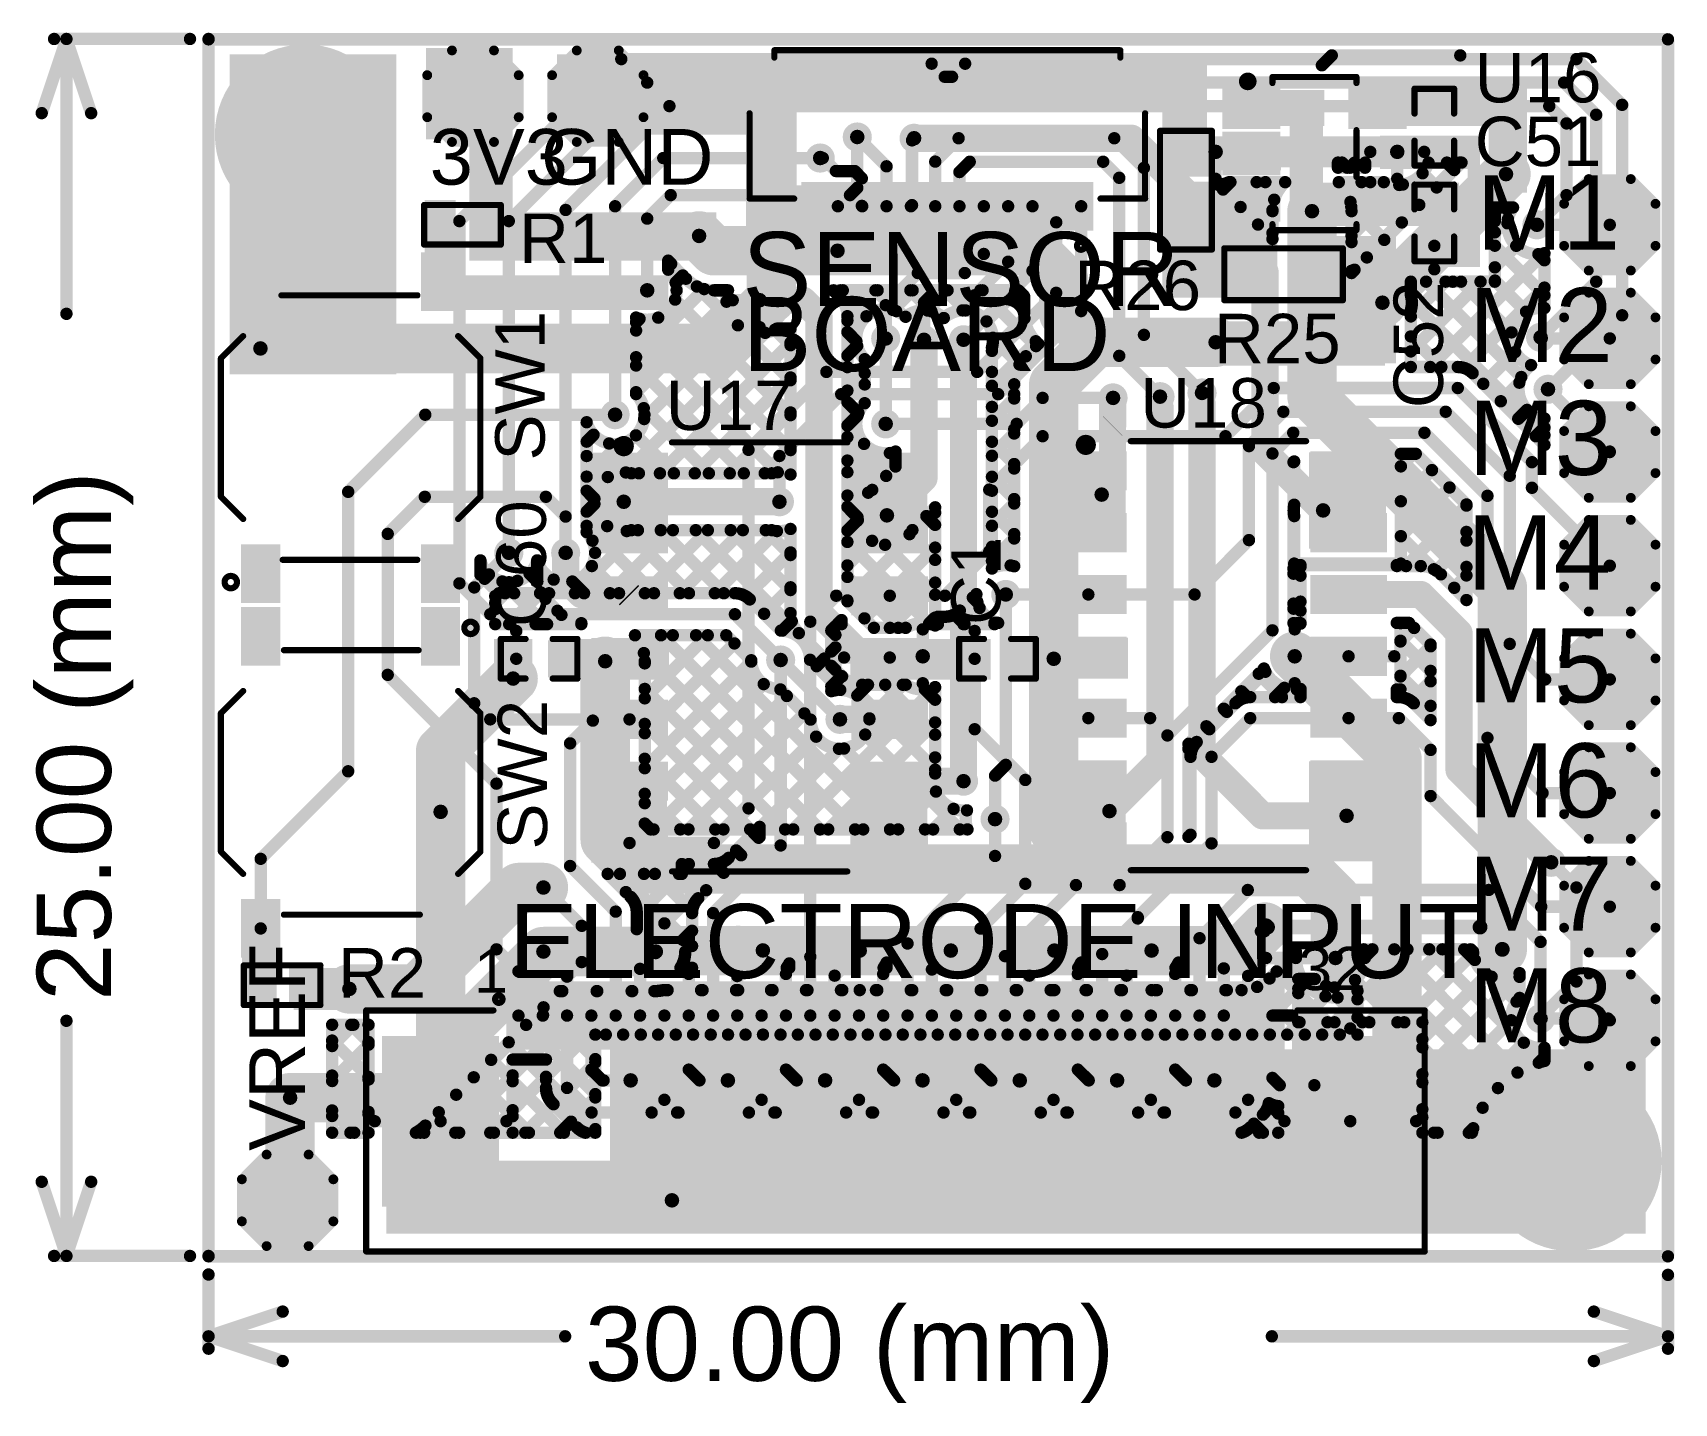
# Model space of a CAD drawing. Header units: millimetres. Extents: x -0.14 to 1.19, y -0.12 to 0.99.
import ezdxf

# ---------------------------------------------------------------- set-up
doc = ezdxf.new("R2010")
doc.units = ezdxf.units.MM
doc.header["$MEASUREMENT"] = 0
for name, color, linetype in [('BottomLayer', 5, 'Continuous'), ('BottomSolder', 6, 'Continuous'), ('Mechanical1', 6, 'Continuous'), ('Mechanical2', 216, 'Continuous'), ('MultiLayer', 9, 'Continuous'), ('PadHoleLayer', 156, 'Continuous'), ('TopLayer', 1, 'Continuous'), ('TopOverlay', 2, 'Continuous'), ('TopPaste', 8, 'Continuous'), ('TopSolder', 216, 'Continuous'), ('ViaHoleLayer', 16, 'Continuous')]:
    doc.layers.add(name, color=color, linetype=linetype)
doc.styles.add('Arial', font='', dxfattribs={"height": 0.2})
doc.styles.get('Arial').set_extended_font_data('Arial')

msp = doc.modelspace()

# ---------------------------------------------------------------- texts
at = {"layer": 'Mechanical1', "style": 'Arial'}
msp.add_text('25.00 (mm)', height=0.06, rotation=90, dxfattribs=at).set_placement((-0.079, 0.2062))
msp.add_text('30.00 (mm)', height=0.06, dxfattribs=at).set_placement((0.3046, -0.101))
at = {"layer": 'TopOverlay', "style": 'Arial'}
for s, height, p in [('U16', 0.04, (1.0247, 0.933)), ('C51', 0.04, (1.0247, 0.8815)), ('3V3', 0.045, (0.179, 0.8665)), ('GND', 0.045, (0.269, 0.8665)), ('M1', 0.06, (1.026, 0.814)), ('R1', 0.04, (0.2513, 0.803)), ('SENSOR', 0.06, (0.432, 0.7682)), ('R26', 0.04, (0.7007, 0.765)), ('M2', 0.06, (1.02, 0.723)), ('BOARD', 0.06, (0.432, 0.7157)), ('R25', 0.04, (0.8137, 0.722)), ('U17', 0.04, (0.37, 0.668)), ('U18', 0.04, (0.754, 0.67)), ('M3', 0.06, (1.0196, 0.6317)), ('M4', 0.06, (1.0186, 0.539)), ('ELECTRODE INPUT', 0.06, (0.243, 0.2247)), ('R2', 0.04, (0.1047, 0.209)), ('1', 0.035, (0.215, 0.213)), ('32', 0.035, (0.882, 0.215))]:
    msp.add_text(s, height=height, dxfattribs=at).set_placement(p)
for s, height, rotation, p in [('C52', 0.04, 90, (0.999, 0.6857)), ('SW1', 0.04, 90, (0.272, 0.6433)), ('C60', 0.04, 90, (0.273, 0.5087)), ('C1', 0.04, 90, (0.641, 0.5103)), ('M5', 0.06, 360, (1.019, 0.4477)), ('SW2', 0.04, 90, (0.274, 0.3287)), ('M6', 0.06, 360, (1.0193, 0.3547)), ('M7', 0.06, 360, (1.0197, 0.263)), ('VREF', 0.045, 90, (0.078, 0.085)), ('M8', 0.06, 360, (1.0197, 0.1727))]:
    msp.add_text(s, height=height, rotation=rotation, dxfattribs=at).set_placement(p)

# ---------------------------------------------------------------- blocks, each defined once
blk = doc.blocks.new('FH34SRJ_12S_0_5SH_50__1')
at = {"layer": 'TopLayer'}
for points in [[(-0.1142, 0.065), (-0.1024, 0.065), (-0.1024, 0.0335), (-0.1142, 0.0335)], [(-0.0945, 0.065), (-0.0827, 0.065), (-0.0827, 0.0335), (-0.0945, 0.0335)], [(-0.0748, 0.065), (-0.063, 0.065), (-0.063, 0.0335), (-0.0748, 0.0335)], [(-0.0551, 0.065), (-0.0433, 0.065), (-0.0433, 0.0335), (-0.0551, 0.0335)], [(-0.0354, 0.065), (-0.0236, 0.065), (-0.0236, 0.0335), (-0.0354, 0.0335)], [(-0.0157, 0.065), (-0.0039, 0.065), (-0.0039, 0.0335), (-0.0157, 0.0335)], [(0.0039, 0.065), (0.0157, 0.065), (0.0157, 0.0335), (0.0039, 0.0335)], [(0.0236, 0.065), (0.0354, 0.065), (0.0354, 0.0335), (0.0236, 0.0335)], [(0.0433, 0.065), (0.0551, 0.065), (0.0551, 0.0335), (0.0433, 0.0335)], [(0.063, 0.065), (0.0748, 0.065), (0.0748, 0.0335), (0.063, 0.0335)], [(0.0827, 0.065), (0.0945, 0.065), (0.0945, 0.0335), (0.0827, 0.0335)], [(0.1024, 0.065), (0.1142, 0.065), (0.1142, 0.0335), (0.1024, 0.0335)], [(-0.1555, -0.0335), (-0.1398, -0.0335), (-0.1398, -0.065), (-0.1555, -0.065)], [(0.1398, -0.0335), (0.1555, -0.0335), (0.1555, -0.065), (0.1398, -0.065)]]:
    blk.add_hatch(color=1, dxfattribs=at).paths.add_polyline_path(points)
at = {"layer": 'TopPaste'}
for points in [[(-0.1142, 0.065), (-0.1024, 0.065), (-0.1024, 0.0335), (-0.1142, 0.0335)], [(-0.0945, 0.065), (-0.0827, 0.065), (-0.0827, 0.0335), (-0.0945, 0.0335)], [(-0.0748, 0.065), (-0.063, 0.065), (-0.063, 0.0335), (-0.0748, 0.0335)], [(-0.0551, 0.065), (-0.0433, 0.065), (-0.0433, 0.0335), (-0.0551, 0.0335)], [(-0.0354, 0.065), (-0.0236, 0.065), (-0.0236, 0.0335), (-0.0354, 0.0335)], [(-0.0157, 0.065), (-0.0039, 0.065), (-0.0039, 0.0335), (-0.0157, 0.0335)], [(0.0039, 0.065), (0.0157, 0.065), (0.0157, 0.0335), (0.0039, 0.0335)], [(0.0236, 0.065), (0.0354, 0.065), (0.0354, 0.0335), (0.0236, 0.0335)], [(0.0433, 0.065), (0.0551, 0.065), (0.0551, 0.0335), (0.0433, 0.0335)], [(0.063, 0.065), (0.0748, 0.065), (0.0748, 0.0335), (0.063, 0.0335)], [(0.0827, 0.065), (0.0945, 0.065), (0.0945, 0.0335), (0.0827, 0.0335)], [(0.1024, 0.065), (0.1142, 0.065), (0.1142, 0.0335), (0.1024, 0.0335)], [(-0.1555, -0.0335), (-0.1398, -0.0335), (-0.1398, -0.065), (-0.1555, -0.065)], [(0.1398, -0.0335), (0.1555, -0.0335), (0.1555, -0.065), (0.1398, -0.065)]]:
    blk.add_hatch(color=8, dxfattribs=at).paths.add_polyline_path(points)
at = {"layer": 'TopSolder'}
for points in [[(-0.1182, 0.069), (-0.0984, 0.069), (-0.0984, 0.0295), (-0.1182, 0.0295)], [(-0.0985, 0.069), (-0.0787, 0.069), (-0.0787, 0.0295), (-0.0985, 0.0295)], [(-0.0788, 0.069), (-0.059, 0.069), (-0.059, 0.0295), (-0.0788, 0.0295)], [(-0.0591, 0.069), (-0.0393, 0.069), (-0.0393, 0.0295), (-0.0591, 0.0295)], [(-0.0394, 0.069), (-0.0196, 0.069), (-0.0196, 0.0295), (-0.0394, 0.0295)], [(-0.0197, 0.069), (0.0001, 0.069), (0.0001, 0.0295), (-0.0197, 0.0295)], [(-0.0001, 0.069), (0.0197, 0.069), (0.0197, 0.0295), (-0.0001, 0.0295)], [(0.0196, 0.069), (0.0394, 0.069), (0.0394, 0.0295), (0.0196, 0.0295)], [(0.0393, 0.069), (0.0591, 0.069), (0.0591, 0.0295), (0.0393, 0.0295)], [(0.059, 0.069), (0.0788, 0.069), (0.0788, 0.0295), (0.059, 0.0295)], [(0.0787, 0.069), (0.0985, 0.069), (0.0985, 0.0295), (0.0787, 0.0295)], [(0.0984, 0.069), (0.1182, 0.069), (0.1182, 0.0295), (0.0984, 0.0295)], [(-0.1595, -0.0295), (-0.1358, -0.0295), (-0.1358, -0.069), (-0.1595, -0.069)], [(0.1358, -0.0295), (0.1595, -0.0295), (0.1595, -0.069), (0.1358, -0.069)]]:
    blk.add_hatch(color=216, dxfattribs=at).paths.add_polyline_path(points)
at = {"layer": 'TopOverlay'}
for points, const_width in [([(-0.1049, 0.0812, 1), (-0.1113, 0.0812, 1)], 0.005), ([(-0.1125, 0.0812, 1), (-0.11, 0.0812, 1)], 0.0025), ([(-0.1062, 0.0812, 1), (-0.1037, 0.0812, 1)], 0.0025), ([(-0.1613, 0.043, 1), (-0.1588, 0.043, 1)], 0.0025), ([(-0.1613, 0.043, 1), (-0.1588, 0.043, 1)], 0.0025), ([(-0.1253, 0.043, 1), (-0.1227, 0.043, 1)], 0.0025), ([(0.1227, 0.043, 1), (0.1253, 0.043, 1)], 0.0025), ([(0.1588, 0.043, 1), (0.1613, 0.043, 1)], 0.0025), ([(0.1588, 0.043, 1), (0.1613, 0.043, 1)], 0.0025), ([(-0.1613, -0.026, 1), (-0.1588, -0.026, 1)], 0.0025), ([(0.1588, -0.026, 1), (0.1613, -0.026, 1)], 0.0025), ([(-0.1412, -0.071, 1), (-0.1388, -0.071, 1)], 0.0025), ([(-0.1412, -0.077, 1), (-0.1388, -0.077, 1)], 0.0025), ([(-0.1412, -0.077, 1), (-0.1388, -0.077, 1)], 0.0025), ([(0.1388, -0.071, 1), (0.1412, -0.071, 1)], 0.0025), ([(0.1387, -0.077, 1), (0.1412, -0.077, 1)], 0.0025), ([(0.1388, -0.077, 1), (0.1412, -0.077, 1)], 0.0025)]:
    blk.add_lwpolyline(points, format="xyb", close=True, dxfattribs=dict(at, const_width=const_width))
at = {"layer": 'TopOverlay', "const_width": 0.005}
for points in [[(-0.16, 0.043), (-0.16, -0.026)], [(-0.124, 0.043), (-0.16, 0.043)], [(0.16, 0.043), (0.124, 0.043)], [(0.16, 0.043), (0.16, -0.026)], [(-0.14, -0.071), (-0.14, -0.077)], [(0.14, -0.077), (-0.14, -0.077)], [(0.14, -0.071), (0.14, -0.077)]]:
    blk.add_lwpolyline(points, dxfattribs=at)
blk = doc.blocks.new('TC_0522C_1_7_260G_2')
at = {"layer": 'TopLayer'}
for points in [[(-0.1378, 0.0846), (-0.0984, 0.0846), (-0.0984, 0.061), (-0.1378, 0.061)], [(0.0984, 0.0846), (0.1378, 0.0846), (0.1378, 0.061), (0.0984, 0.061)], [(-0.1378, -0.061), (-0.0984, -0.061), (-0.0984, -0.0846), (-0.1378, -0.0846)], [(0.0984, -0.061), (0.1378, -0.061), (0.1378, -0.0846), (0.0984, -0.0846)]]:
    blk.add_hatch(color=1, dxfattribs=at).paths.add_polyline_path(points)
at = {"layer": 'TopPaste'}
for points in [[(-0.1378, 0.0846), (-0.0984, 0.0846), (-0.0984, 0.061), (-0.1378, 0.061)], [(0.0984, 0.0846), (0.1378, 0.0846), (0.1378, 0.061), (0.0984, 0.061)], [(-0.1378, -0.061), (-0.0984, -0.061), (-0.0984, -0.0846), (-0.1378, -0.0846)], [(0.0984, -0.061), (0.1378, -0.061), (0.1378, -0.0846), (0.0984, -0.0846)]]:
    blk.add_hatch(color=8, dxfattribs=at).paths.add_polyline_path(points)
at = {"layer": 'TopSolder'}
for points in [[(-0.1418, 0.0886), (-0.0944, 0.0886), (-0.0944, 0.057), (-0.1418, 0.057)], [(0.0944, 0.0886), (0.1418, 0.0886), (0.1418, 0.057), (0.0944, 0.057)], [(-0.1418, -0.057), (-0.0944, -0.057), (-0.0944, -0.0886), (-0.1418, -0.0886)], [(0.0944, -0.057), (0.1418, -0.057), (0.1418, -0.0886), (0.0944, -0.0886)]]:
    blk.add_hatch(color=216, dxfattribs=at).paths.add_polyline_path(points)
at = {"layer": 'TopOverlay', "const_width": 0.005}
for points in [[(-0.056, 0.105), (-0.074, 0.087)], [(-0.056, 0.105), (0.056, 0.105)], [(0.056, 0.105), (0.074, 0.087)], [(-0.107, 0.055), (-0.107, -0.054)], [(0.107, 0.056), (0.107, -0.054)], [(-0.074, -0.087), (-0.056, -0.105)], [(0.074, -0.087), (0.056, -0.105)], [(-0.056, -0.105), (0.056, -0.105)]]:
    blk.add_lwpolyline(points, dxfattribs=at)
at = {"layer": 'TopOverlay'}
for points, const_width in [([(-0.0573, 0.105, 1), (-0.0548, 0.105, 1)], 0.0025), ([(-0.0573, 0.105, 1), (-0.0548, 0.105, 1)], 0.0025), ([(0.0548, 0.105, 1), (0.0573, 0.105, 1)], 0.0025), ([(0.0548, 0.105, 1), (0.0573, 0.105, 1)], 0.0025), ([(-0.12, 0.097, 1), (-0.13, 0.097, 1)], 0.005), ([(-0.1313, 0.097, 1), (-0.1288, 0.097, 1)], 0.0025), ([(-0.1212, 0.097, 1), (-0.1187, 0.097, 1)], 0.0025), ([(-0.0752, 0.087, 1), (-0.0727, 0.087, 1)], 0.0025), ([(0.0727, 0.087, 1), (0.0752, 0.087, 1)], 0.0025), ([(-0.1082, 0.055, 1), (-0.1057, 0.055, 1)], 0.0025), ([(0.1057, 0.056, 1), (0.1082, 0.056, 1)], 0.0025), ([(-0.1082, -0.054, 1), (-0.1057, -0.054, 1)], 0.0025), ([(0.1057, -0.054, 1), (0.1082, -0.054, 1)], 0.0025), ([(-0.0752, -0.087, 1), (-0.0727, -0.087, 1)], 0.0025), ([(0.0727, -0.087, 1), (0.0752, -0.087, 1)], 0.0025), ([(-0.0573, -0.105, 1), (-0.0548, -0.105, 1)], 0.0025), ([(-0.0573, -0.105, 1), (-0.0548, -0.105, 1)], 0.0025), ([(0.0548, -0.105, 1), (0.0573, -0.105, 1)], 0.0025), ([(0.0548, -0.105, 1), (0.0573, -0.105, 1)], 0.0025)]:
    blk.add_lwpolyline(points, format="xyb", close=True, dxfattribs=dict(at, const_width=const_width))
blk = doc.blocks.new('R__0402_3')
at = {"layer": 'TopLayer'}
for points in [[(-0.0275, -0.0125), (-0.0275, 0.0125), (-0.0095, 0.0125), (-0.0095, -0.0125)], [(0.0095, -0.0125), (0.0095, 0.0125), (0.0275, 0.0125), (0.0275, -0.0125)]]:
    blk.add_hatch(color=1, dxfattribs=at).paths.add_polyline_path(points)
at = {"layer": 'TopPaste'}
for points in [[(-0.0275, -0.0125), (-0.0275, 0.0125), (-0.0095, 0.0125), (-0.0095, -0.0125)], [(0.0095, -0.0125), (0.0095, 0.0125), (0.0275, 0.0125), (0.0275, -0.0125)]]:
    blk.add_hatch(color=8, dxfattribs=at).paths.add_polyline_path(points)
at = {"layer": 'TopSolder'}
for points in [[(-0.0315, -0.0165), (-0.0315, 0.0165), (-0.0055, 0.0165), (-0.0055, -0.0165)], [(0.0055, -0.0165), (0.0055, 0.0165), (0.0315, 0.0165), (0.0315, -0.0165)]]:
    blk.add_hatch(color=216, dxfattribs=at).paths.add_polyline_path(points)
at = {"layer": 'TopOverlay'}
for points, const_width in [([(-0.031, 0.016), (0.031, 0.016)], 0.005), ([(-0.031, -0.016), (-0.031, 0.016)], 0.005), ([(0.031, -0.016), (0.031, 0.016)], 0.005), ([(-0.031, -0.016), (0.031, -0.016)], 0.005), ([(-0.032, -0.017), (0.032, -0.017)], 0.000127)]:
    blk.add_lwpolyline(points, dxfattribs=dict(at, const_width=const_width))
for points, const_width in [([(-0.0323, 0.016, 1), (-0.0297, 0.016, 1)], 0.0025), ([(-0.0323, 0.016, 1), (-0.0297, 0.016, 1)], 0.0025), ([(0.0297, 0.016, 1), (0.0323, 0.016, 1)], 0.0025), ([(0.0297, 0.016, 1), (0.0323, 0.016, 1)], 0.0025), ([(-0.0323, -0.016, 1), (-0.0297, -0.016, 1)], 0.0025), ([(-0.0323, -0.016, 1), (-0.0297, -0.016, 1)], 0.0025), ([(-0.032, -0.017, 1), (-0.032, -0.017, 1)], 0.0000635), ([(0.0297, -0.016, 1), (0.0323, -0.016, 1)], 0.0025), ([(0.0297, -0.016, 1), (0.0323, -0.016, 1)], 0.0025), ([(0.032, -0.017, 1), (0.032, -0.017, 1)], 0.0000635)]:
    blk.add_lwpolyline(points, format="xyb", close=True, dxfattribs=dict(at, const_width=const_width))
blk = doc.blocks.new('R__0402_4')
at = {"layer": 'TopLayer'}
for points in [[(-0.0275, -0.0125), (-0.0275, 0.0125), (-0.0095, 0.0125), (-0.0095, -0.0125)], [(0.0095, -0.0125), (0.0095, 0.0125), (0.0275, 0.0125), (0.0275, -0.0125)]]:
    blk.add_hatch(color=1, dxfattribs=at).paths.add_polyline_path(points)
at = {"layer": 'TopPaste'}
for points in [[(-0.0275, -0.0125), (-0.0275, 0.0125), (-0.0095, 0.0125), (-0.0095, -0.0125)], [(0.0095, -0.0125), (0.0095, 0.0125), (0.0275, 0.0125), (0.0275, -0.0125)]]:
    blk.add_hatch(color=8, dxfattribs=at).paths.add_polyline_path(points)
at = {"layer": 'TopSolder'}
for points in [[(-0.0315, -0.0165), (-0.0315, 0.0165), (-0.0055, 0.0165), (-0.0055, -0.0165)], [(0.0055, -0.0165), (0.0055, 0.0165), (0.0315, 0.0165), (0.0315, -0.0165)]]:
    blk.add_hatch(color=216, dxfattribs=at).paths.add_polyline_path(points)
at = {"layer": 'TopOverlay'}
for points, const_width in [([(-0.031, 0.016), (0.031, 0.016)], 0.005), ([(-0.031, -0.016), (-0.031, 0.016)], 0.005), ([(0.031, -0.016), (0.031, 0.016)], 0.005), ([(-0.031, -0.016), (0.031, -0.016)], 0.005), ([(-0.032, -0.017), (0.032, -0.017)], 0.000127)]:
    blk.add_lwpolyline(points, dxfattribs=dict(at, const_width=const_width))
for points, const_width in [([(-0.0323, 0.016, 1), (-0.0297, 0.016, 1)], 0.0025), ([(-0.0323, 0.016, 1), (-0.0297, 0.016, 1)], 0.0025), ([(0.0297, 0.016, 1), (0.0323, 0.016, 1)], 0.0025), ([(0.0297, 0.016, 1), (0.0323, 0.016, 1)], 0.0025), ([(-0.0323, -0.016, 1), (-0.0297, -0.016, 1)], 0.0025), ([(-0.0323, -0.016, 1), (-0.0297, -0.016, 1)], 0.0025), ([(-0.032, -0.017, 1), (-0.032, -0.017, 1)], 0.0000635), ([(0.0297, -0.016, 1), (0.0323, -0.016, 1)], 0.0025), ([(0.0297, -0.016, 1), (0.0323, -0.016, 1)], 0.0025), ([(0.032, -0.017, 1), (0.032, -0.017, 1)], 0.0000635)]:
    blk.add_lwpolyline(points, format="xyb", close=True, dxfattribs=dict(at, const_width=const_width))
blk = doc.blocks.new('TC_0522C_1_7_260G_5')
at = {"layer": 'TopLayer'}
for points in [[(-0.1378, 0.0846), (-0.0984, 0.0846), (-0.0984, 0.061), (-0.1378, 0.061)], [(0.0984, 0.0846), (0.1378, 0.0846), (0.1378, 0.061), (0.0984, 0.061)], [(-0.1378, -0.061), (-0.0984, -0.061), (-0.0984, -0.0846), (-0.1378, -0.0846)], [(0.0984, -0.061), (0.1378, -0.061), (0.1378, -0.0846), (0.0984, -0.0846)]]:
    blk.add_hatch(color=1, dxfattribs=at).paths.add_polyline_path(points)
at = {"layer": 'TopPaste'}
for points in [[(-0.1378, 0.0846), (-0.0984, 0.0846), (-0.0984, 0.061), (-0.1378, 0.061)], [(0.0984, 0.0846), (0.1378, 0.0846), (0.1378, 0.061), (0.0984, 0.061)], [(-0.1378, -0.061), (-0.0984, -0.061), (-0.0984, -0.0846), (-0.1378, -0.0846)], [(0.0984, -0.061), (0.1378, -0.061), (0.1378, -0.0846), (0.0984, -0.0846)]]:
    blk.add_hatch(color=8, dxfattribs=at).paths.add_polyline_path(points)
at = {"layer": 'TopSolder'}
for points in [[(-0.1418, 0.0886), (-0.0944, 0.0886), (-0.0944, 0.057), (-0.1418, 0.057)], [(0.0944, 0.0886), (0.1418, 0.0886), (0.1418, 0.057), (0.0944, 0.057)], [(-0.1418, -0.057), (-0.0944, -0.057), (-0.0944, -0.0886), (-0.1418, -0.0886)], [(0.0944, -0.057), (0.1418, -0.057), (0.1418, -0.0886), (0.0944, -0.0886)]]:
    blk.add_hatch(color=216, dxfattribs=at).paths.add_polyline_path(points)
at = {"layer": 'TopOverlay', "const_width": 0.005}
for points in [[(-0.074, 0.087), (-0.056, 0.105)], [(0.056, 0.105), (-0.056, 0.105)], [(0.074, 0.087), (0.056, 0.105)], [(-0.107, -0.054), (-0.107, 0.055)], [(0.107, -0.054), (0.107, 0.056)], [(-0.056, -0.105), (-0.074, -0.087)], [(0.056, -0.105), (0.074, -0.087)], [(0.056, -0.105), (-0.056, -0.105)]]:
    blk.add_lwpolyline(points, dxfattribs=at)
at = {"layer": 'TopOverlay'}
for points, const_width in [([(-0.0573, 0.105, 1), (-0.0548, 0.105, 1)], 0.0025), ([(-0.0573, 0.105, 1), (-0.0548, 0.105, 1)], 0.0025), ([(0.0548, 0.105, 1), (0.0573, 0.105, 1)], 0.0025), ([(0.0548, 0.105, 1), (0.0573, 0.105, 1)], 0.0025), ([(-0.12, 0.097, 1), (-0.13, 0.097, 1)], 0.005), ([(-0.1313, 0.097, 1), (-0.1288, 0.097, 1)], 0.0025), ([(-0.1212, 0.097, 1), (-0.1187, 0.097, 1)], 0.0025), ([(-0.0752, 0.087, 1), (-0.0727, 0.087, 1)], 0.0025), ([(0.0727, 0.087, 1), (0.0752, 0.087, 1)], 0.0025), ([(-0.1082, 0.055, 1), (-0.1057, 0.055, 1)], 0.0025), ([(0.1057, 0.056, 1), (0.1082, 0.056, 1)], 0.0025), ([(-0.1082, -0.054, 1), (-0.1057, -0.054, 1)], 0.0025), ([(0.1057, -0.054, 1), (0.1082, -0.054, 1)], 0.0025), ([(-0.0752, -0.087, 1), (-0.0727, -0.087, 1)], 0.0025), ([(0.0727, -0.087, 1), (0.0752, -0.087, 1)], 0.0025), ([(-0.0573, -0.105, 1), (-0.0548, -0.105, 1)], 0.0025), ([(-0.0573, -0.105, 1), (-0.0548, -0.105, 1)], 0.0025), ([(0.0548, -0.105, 1), (0.0573, -0.105, 1)], 0.0025), ([(0.0548, -0.105, 1), (0.0573, -0.105, 1)], 0.0025)]:
    blk.add_lwpolyline(points, format="xyb", close=True, dxfattribs=dict(at, const_width=const_width))
blk = doc.blocks.new('TEST_POINT_6')
at = {"layer": 'TopLayer'}
blk.add_hatch(color=1, dxfattribs=at).paths.add_polyline_path([(0.015, 0.03), (-0.015, 0.03), (-0.03, 0.015), (-0.03, -0.015), (-0.015, -0.03), (0.015, -0.03), (0.03, -0.015), (0.03, 0.015)])
at = {"layer": 'TopPaste'}
blk.add_hatch(color=8, dxfattribs=at).paths.add_polyline_path([(0.015, 0.03), (-0.015, 0.03), (-0.03, 0.015), (-0.03, -0.015), (-0.015, -0.03), (0.015, -0.03), (0.03, -0.015), (0.03, 0.015)])
at = {"layer": 'TopSolder'}
blk.add_hatch(color=216, dxfattribs=at).paths.add_polyline_path([(0.017, 0.034), (-0.017, 0.034), (-0.034, 0.017), (-0.034, -0.017), (-0.017, -0.034), (0.017, -0.034), (0.034, -0.017), (0.034, 0.017)])
at = {"layer": 'TopOverlay', "const_width": 0.00787}
for points in [[(-0.037, 0.017), (-0.017, 0.037)], [(-0.017, 0.037), (0.017, 0.037)], [(-0.017, 0.037), (0.017, 0.037)], [(0.017, 0.037), (0.037, 0.017)], [(-0.037, -0.017), (-0.037, 0.017)], [(0.037, -0.017), (0.037, 0.017)], [(-0.037, -0.017), (-0.017, -0.037)], [(0.017, -0.037), (0.037, -0.017)], [(-0.017, -0.037), (0.017, -0.037)], [(-0.017, -0.037), (0.017, -0.037)]]:
    blk.add_lwpolyline(points, dxfattribs=at)
at = {"layer": 'TopOverlay', "const_width": 0.00394}
for points in [[(-0.019, 0.037, 1), (-0.015, 0.037, 1)], [(-0.019, 0.037, 1), (-0.015, 0.037, 1)], [(-0.019, 0.037, 1), (-0.015, 0.037, 1)], [(0.015, 0.037, 1), (0.019, 0.037, 1)], [(0.015, 0.037, 1), (0.019, 0.037, 1)], [(0.015, 0.037, 1), (0.019, 0.037, 1)], [(-0.039, 0.017, 1), (-0.035, 0.017, 1)], [(-0.039, 0.017, 1), (-0.035, 0.017, 1)], [(0.035, 0.017, 1), (0.039, 0.017, 1)], [(0.035, 0.017, 1), (0.039, 0.017, 1)], [(-0.039, -0.017, 1), (-0.035, -0.017, 1)], [(-0.039, -0.017, 1), (-0.035, -0.017, 1)], [(0.035, -0.017, 1), (0.039, -0.017, 1)], [(0.035, -0.017, 1), (0.039, -0.017, 1)], [(-0.019, -0.037, 1), (-0.015, -0.037, 1)], [(-0.019, -0.037, 1), (-0.015, -0.037, 1)], [(-0.019, -0.037, 1), (-0.015, -0.037, 1)], [(0.015, -0.037, 1), (0.019, -0.037, 1)], [(0.015, -0.037, 1), (0.019, -0.037, 1)], [(0.015, -0.037, 1), (0.019, -0.037, 1)]]:
    blk.add_lwpolyline(points, format="xyb", close=True, dxfattribs=at)
blk = doc.blocks.new('AFC07_S32FCA_00_7')
at = {"layer": 'TopLayer'}
for points in [[(-0.311, 0.0663), (-0.2992, 0.0663), (-0.2992, 0.0191), (-0.311, 0.0191)], [(-0.2913, 0.0663), (-0.2795, 0.0663), (-0.2795, 0.0191), (-0.2913, 0.0191)], [(-0.2717, 0.0663), (-0.2598, 0.0663), (-0.2598, 0.0191), (-0.2717, 0.0191)], [(-0.252, 0.0663), (-0.2402, 0.0663), (-0.2402, 0.0191), (-0.252, 0.0191)], [(-0.2323, 0.0663), (-0.2205, 0.0663), (-0.2205, 0.0191), (-0.2323, 0.0191)], [(-0.2126, 0.0663), (-0.2008, 0.0663), (-0.2008, 0.0191), (-0.2126, 0.0191)], [(-0.1929, 0.0663), (-0.1811, 0.0663), (-0.1811, 0.0191), (-0.1929, 0.0191)], [(-0.1732, 0.0663), (-0.1614, 0.0663), (-0.1614, 0.0191), (-0.1732, 0.0191)], [(-0.1535, 0.0663), (-0.1417, 0.0663), (-0.1417, 0.0191), (-0.1535, 0.0191)], [(-0.1339, 0.0663), (-0.122, 0.0663), (-0.122, 0.0191), (-0.1339, 0.0191)], [(-0.1142, 0.0663), (-0.1024, 0.0663), (-0.1024, 0.0191), (-0.1142, 0.0191)], [(-0.0945, 0.0663), (-0.0827, 0.0663), (-0.0827, 0.0191), (-0.0945, 0.0191)], [(-0.0748, 0.0663), (-0.063, 0.0663), (-0.063, 0.0191), (-0.0748, 0.0191)], [(-0.0551, 0.0663), (-0.0433, 0.0663), (-0.0433, 0.0191), (-0.0551, 0.0191)], [(-0.0354, 0.0663), (-0.0236, 0.0663), (-0.0236, 0.0191), (-0.0354, 0.0191)], [(-0.0157, 0.0663), (-0.0039, 0.0663), (-0.0039, 0.0191), (-0.0157, 0.0191)], [(0.0039, 0.0663), (0.0157, 0.0663), (0.0157, 0.0191), (0.0039, 0.0191)], [(0.0236, 0.0663), (0.0354, 0.0663), (0.0354, 0.0191), (0.0236, 0.0191)], [(0.0433, 0.0663), (0.0551, 0.0663), (0.0551, 0.0191), (0.0433, 0.0191)], [(0.063, 0.0663), (0.0748, 0.0663), (0.0748, 0.0191), (0.063, 0.0191)], [(0.0827, 0.0663), (0.0945, 0.0663), (0.0945, 0.0191), (0.0827, 0.0191)], [(0.1024, 0.0663), (0.1142, 0.0663), (0.1142, 0.0191), (0.1024, 0.0191)], [(0.122, 0.0663), (0.1339, 0.0663), (0.1339, 0.0191), (0.122, 0.0191)], [(0.1417, 0.0663), (0.1535, 0.0663), (0.1535, 0.0191), (0.1417, 0.0191)], [(0.1614, 0.0663), (0.1732, 0.0663), (0.1732, 0.0191), (0.1614, 0.0191)], [(0.1811, 0.0663), (0.1929, 0.0663), (0.1929, 0.0191), (0.1811, 0.0191)], [(0.2008, 0.0663), (0.2126, 0.0663), (0.2126, 0.0191), (0.2008, 0.0191)], [(0.2205, 0.0663), (0.2323, 0.0663), (0.2323, 0.0191), (0.2205, 0.0191)], [(0.2402, 0.0663), (0.252, 0.0663), (0.252, 0.0191), (0.2402, 0.0191)], [(0.2598, 0.0663), (0.2717, 0.0663), (0.2717, 0.0191), (0.2598, 0.0191)], [(0.2795, 0.0663), (0.2913, 0.0663), (0.2913, 0.0191), (0.2795, 0.0191)], [(0.2992, 0.0663), (0.311, 0.0663), (0.311, 0.0191), (0.2992, 0.0191)], [(-0.3248, -0.1077), (-0.4114, -0.1077), (-0.4114, 0.0222), (-0.3248, 0.0222)], [(0.3248, 0.0222), (0.4114, 0.0222), (0.4114, -0.1077), (0.3248, -0.1077)]]:
    blk.add_hatch(color=1, dxfattribs=at).paths.add_polyline_path(points)
at = {"layer": 'TopPaste'}
for points in [[(-0.311, 0.0663), (-0.2992, 0.0663), (-0.2992, 0.0191), (-0.311, 0.0191)], [(-0.2913, 0.0663), (-0.2795, 0.0663), (-0.2795, 0.0191), (-0.2913, 0.0191)], [(-0.2717, 0.0663), (-0.2598, 0.0663), (-0.2598, 0.0191), (-0.2717, 0.0191)], [(-0.252, 0.0663), (-0.2402, 0.0663), (-0.2402, 0.0191), (-0.252, 0.0191)], [(-0.2323, 0.0663), (-0.2205, 0.0663), (-0.2205, 0.0191), (-0.2323, 0.0191)], [(-0.2126, 0.0663), (-0.2008, 0.0663), (-0.2008, 0.0191), (-0.2126, 0.0191)], [(-0.1929, 0.0663), (-0.1811, 0.0663), (-0.1811, 0.0191), (-0.1929, 0.0191)], [(-0.1732, 0.0663), (-0.1614, 0.0663), (-0.1614, 0.0191), (-0.1732, 0.0191)], [(-0.1535, 0.0663), (-0.1417, 0.0663), (-0.1417, 0.0191), (-0.1535, 0.0191)], [(-0.1339, 0.0663), (-0.122, 0.0663), (-0.122, 0.0191), (-0.1339, 0.0191)], [(-0.1142, 0.0663), (-0.1024, 0.0663), (-0.1024, 0.0191), (-0.1142, 0.0191)], [(-0.0945, 0.0663), (-0.0827, 0.0663), (-0.0827, 0.0191), (-0.0945, 0.0191)], [(-0.0748, 0.0663), (-0.063, 0.0663), (-0.063, 0.0191), (-0.0748, 0.0191)], [(-0.0551, 0.0663), (-0.0433, 0.0663), (-0.0433, 0.0191), (-0.0551, 0.0191)], [(-0.0354, 0.0663), (-0.0236, 0.0663), (-0.0236, 0.0191), (-0.0354, 0.0191)], [(-0.0157, 0.0663), (-0.0039, 0.0663), (-0.0039, 0.0191), (-0.0157, 0.0191)], [(0.0039, 0.0663), (0.0157, 0.0663), (0.0157, 0.0191), (0.0039, 0.0191)], [(0.0236, 0.0663), (0.0354, 0.0663), (0.0354, 0.0191), (0.0236, 0.0191)], [(0.0433, 0.0663), (0.0551, 0.0663), (0.0551, 0.0191), (0.0433, 0.0191)], [(0.063, 0.0663), (0.0748, 0.0663), (0.0748, 0.0191), (0.063, 0.0191)], [(0.0827, 0.0663), (0.0945, 0.0663), (0.0945, 0.0191), (0.0827, 0.0191)], [(0.1024, 0.0663), (0.1142, 0.0663), (0.1142, 0.0191), (0.1024, 0.0191)], [(0.122, 0.0663), (0.1339, 0.0663), (0.1339, 0.0191), (0.122, 0.0191)], [(0.1417, 0.0663), (0.1535, 0.0663), (0.1535, 0.0191), (0.1417, 0.0191)], [(0.1614, 0.0663), (0.1732, 0.0663), (0.1732, 0.0191), (0.1614, 0.0191)], [(0.1811, 0.0663), (0.1929, 0.0663), (0.1929, 0.0191), (0.1811, 0.0191)], [(0.2008, 0.0663), (0.2126, 0.0663), (0.2126, 0.0191), (0.2008, 0.0191)], [(0.2205, 0.0663), (0.2323, 0.0663), (0.2323, 0.0191), (0.2205, 0.0191)], [(0.2402, 0.0663), (0.252, 0.0663), (0.252, 0.0191), (0.2402, 0.0191)], [(0.2598, 0.0663), (0.2717, 0.0663), (0.2717, 0.0191), (0.2598, 0.0191)], [(0.2795, 0.0663), (0.2913, 0.0663), (0.2913, 0.0191), (0.2795, 0.0191)], [(0.2992, 0.0663), (0.311, 0.0663), (0.311, 0.0191), (0.2992, 0.0191)], [(-0.3248, -0.1077), (-0.4114, -0.1077), (-0.4114, 0.0222), (-0.3248, 0.0222)], [(0.3248, 0.0222), (0.4114, 0.0222), (0.4114, -0.1077), (0.3248, -0.1077)]]:
    blk.add_hatch(color=8, dxfattribs=at).paths.add_polyline_path(points)
at = {"layer": 'TopSolder'}
for points in [[(-0.315, 0.0703), (-0.2952, 0.0703), (-0.2952, 0.0151), (-0.315, 0.0151)], [(-0.2953, 0.0703), (-0.2755, 0.0703), (-0.2755, 0.0151), (-0.2953, 0.0151)], [(-0.2757, 0.0703), (-0.2558, 0.0703), (-0.2558, 0.0151), (-0.2757, 0.0151)], [(-0.256, 0.0703), (-0.2362, 0.0703), (-0.2362, 0.0151), (-0.256, 0.0151)], [(-0.2363, 0.0703), (-0.2165, 0.0703), (-0.2165, 0.0151), (-0.2363, 0.0151)], [(-0.2166, 0.0703), (-0.1968, 0.0703), (-0.1968, 0.0151), (-0.2166, 0.0151)], [(-0.1969, 0.0703), (-0.1771, 0.0703), (-0.1771, 0.0151), (-0.1969, 0.0151)], [(-0.1772, 0.0703), (-0.1574, 0.0703), (-0.1574, 0.0151), (-0.1772, 0.0151)], [(-0.1575, 0.0703), (-0.1377, 0.0703), (-0.1377, 0.0151), (-0.1575, 0.0151)], [(-0.1379, 0.0703), (-0.118, 0.0703), (-0.118, 0.0151), (-0.1379, 0.0151)], [(-0.1182, 0.0703), (-0.0984, 0.0703), (-0.0984, 0.0151), (-0.1182, 0.0151)], [(-0.0985, 0.0703), (-0.0787, 0.0703), (-0.0787, 0.0151), (-0.0985, 0.0151)], [(-0.0788, 0.0703), (-0.059, 0.0703), (-0.059, 0.0151), (-0.0788, 0.0151)], [(-0.0591, 0.0703), (-0.0393, 0.0703), (-0.0393, 0.0151), (-0.0591, 0.0151)], [(-0.0394, 0.0703), (-0.0196, 0.0703), (-0.0196, 0.0151), (-0.0394, 0.0151)], [(-0.0197, 0.0703), (0.0001, 0.0703), (0.0001, 0.0151), (-0.0197, 0.0151)], [(-0.0001, 0.0703), (0.0197, 0.0703), (0.0197, 0.0151), (-0.0001, 0.0151)], [(0.0196, 0.0703), (0.0394, 0.0703), (0.0394, 0.0151), (0.0196, 0.0151)], [(0.0393, 0.0703), (0.0591, 0.0703), (0.0591, 0.0151), (0.0393, 0.0151)], [(0.059, 0.0703), (0.0788, 0.0703), (0.0788, 0.0151), (0.059, 0.0151)], [(0.0787, 0.0703), (0.0985, 0.0703), (0.0985, 0.0151), (0.0787, 0.0151)], [(0.0984, 0.0703), (0.1182, 0.0703), (0.1182, 0.0151), (0.0984, 0.0151)], [(0.118, 0.0703), (0.1379, 0.0703), (0.1379, 0.0151), (0.118, 0.0151)], [(0.1377, 0.0703), (0.1575, 0.0703), (0.1575, 0.0151), (0.1377, 0.0151)], [(0.1574, 0.0703), (0.1772, 0.0703), (0.1772, 0.0151), (0.1574, 0.0151)], [(0.1771, 0.0703), (0.1969, 0.0703), (0.1969, 0.0151), (0.1771, 0.0151)], [(0.1968, 0.0703), (0.2166, 0.0703), (0.2166, 0.0151), (0.1968, 0.0151)], [(0.2165, 0.0703), (0.2363, 0.0703), (0.2363, 0.0151), (0.2165, 0.0151)], [(0.2362, 0.0703), (0.256, 0.0703), (0.256, 0.0151), (0.2362, 0.0151)], [(0.2558, 0.0703), (0.2757, 0.0703), (0.2757, 0.0151), (0.2558, 0.0151)], [(0.2755, 0.0703), (0.2953, 0.0703), (0.2953, 0.0151), (0.2755, 0.0151)], [(0.2952, 0.0703), (0.315, 0.0703), (0.315, 0.0151), (0.2952, 0.0151)], [(-0.3208, -0.1117), (-0.4154, -0.1117), (-0.4154, 0.0262), (-0.3208, 0.0262)], [(0.3208, 0.0262), (0.4154, 0.0262), (0.4154, -0.1117), (0.3208, -0.1117)]]:
    blk.add_hatch(color=216, dxfattribs=at).paths.add_polyline_path(points)
at = {"layer": 'TopOverlay'}
for points, const_width in [([(-0.318, 0.056, 1), (-0.324, 0.056, 1)], 0.005), ([(-0.3252, 0.056, 1), (-0.3227, 0.056, 1)], 0.0025), ([(-0.3192, 0.056, 1), (-0.3167, 0.056, 1)], 0.0025), ([(-0.4296, 0.0469, 1), (-0.4271, 0.0469, 1)], 0.0025), ([(-0.4296, 0.0469, 1), (-0.4271, 0.0469, 1)], 0.0025), ([(-0.3266, 0.0469, 1), (-0.3241, 0.0469, 1)], 0.0025), ([(0.3241, 0.0469, 1), (0.3266, 0.0469, 1)], 0.0025), ([(0.4271, 0.0469, 1), (0.4296, 0.0469, 1)], 0.0025), ([(0.4271, 0.0469, 1), (0.4296, 0.0469, 1)], 0.0025), ([(-0.4296, -0.148, 1), (-0.4271, -0.148, 1)], 0.0025), ([(-0.4293, -0.1481, 1), (-0.4268, -0.1481, 1)], 0.0025), ([(0.4271, -0.1481, 1), (0.4296, -0.1481, 1)], 0.0025), ([(0.4271, -0.1481, 1), (0.4296, -0.1481, 1)], 0.0025)]:
    blk.add_lwpolyline(points, format="xyb", close=True, dxfattribs=dict(at, const_width=const_width))
at = {"layer": 'TopOverlay', "const_width": 0.005}
for points in [[(-0.4283, 0.0469), (-0.3253, 0.0469)], [(-0.4283, -0.148), (-0.4283, 0.0469)], [(0.3253, 0.0469), (0.4283, 0.0469)], [(0.4283, -0.1481), (0.4283, 0.0469)], [(-0.428, -0.1481), (0.4283, -0.1481)]]:
    blk.add_lwpolyline(points, dxfattribs=at)
blk = doc.blocks.new('SO_14_8')
at = {"layer": 'TopLayer'}
for points in [[(-0.1323, 0.1618), (-0.0783, 0.1618), (-0.0783, 0.1382), (-0.1323, 0.1382)], [(0.0783, 0.1618), (0.1323, 0.1618), (0.1323, 0.1382), (0.0783, 0.1382)], [(-0.1323, 0.1118), (-0.0783, 0.1118), (-0.0783, 0.0882), (-0.1323, 0.0882)], [(0.0783, 0.1118), (0.1323, 0.1118), (0.1323, 0.0882), (0.0783, 0.0882)], [(-0.1323, 0.0618), (-0.0783, 0.0618), (-0.0783, 0.0382), (-0.1323, 0.0382)], [(0.0783, 0.0618), (0.1323, 0.0618), (0.1323, 0.0382), (0.0783, 0.0382)], [(-0.1323, 0.0118), (-0.0783, 0.0118), (-0.0783, -0.0118), (-0.1323, -0.0118)], [(0.0783, 0.0118), (0.1323, 0.0118), (0.1323, -0.0118), (0.0783, -0.0118)], [(-0.1323, -0.0382), (-0.0783, -0.0382), (-0.0783, -0.0618), (-0.1323, -0.0618)], [(0.0783, -0.0382), (0.1323, -0.0382), (0.1323, -0.0618), (0.0783, -0.0618)], [(-0.1323, -0.0882), (-0.0783, -0.0882), (-0.0783, -0.1118), (-0.1323, -0.1118)], [(0.0783, -0.0882), (0.1323, -0.0882), (0.1323, -0.1118), (0.0783, -0.1118)], [(-0.1323, -0.1382), (-0.0783, -0.1382), (-0.0783, -0.1618), (-0.1323, -0.1618)], [(0.0783, -0.1382), (0.1323, -0.1382), (0.1323, -0.1618), (0.0783, -0.1618)]]:
    blk.add_hatch(color=1, dxfattribs=at).paths.add_polyline_path(points)
at = {"layer": 'TopPaste'}
for points in [[(-0.1323, 0.1618), (-0.0783, 0.1618), (-0.0783, 0.1382), (-0.1323, 0.1382)], [(0.0783, 0.1618), (0.1323, 0.1618), (0.1323, 0.1382), (0.0783, 0.1382)], [(-0.1323, 0.1118), (-0.0783, 0.1118), (-0.0783, 0.0882), (-0.1323, 0.0882)], [(0.0783, 0.1118), (0.1323, 0.1118), (0.1323, 0.0882), (0.0783, 0.0882)], [(-0.1323, 0.0618), (-0.0783, 0.0618), (-0.0783, 0.0382), (-0.1323, 0.0382)], [(0.0783, 0.0618), (0.1323, 0.0618), (0.1323, 0.0382), (0.0783, 0.0382)], [(-0.1323, 0.0118), (-0.0783, 0.0118), (-0.0783, -0.0118), (-0.1323, -0.0118)], [(0.0783, 0.0118), (0.1323, 0.0118), (0.1323, -0.0118), (0.0783, -0.0118)], [(-0.1323, -0.0382), (-0.0783, -0.0382), (-0.0783, -0.0618), (-0.1323, -0.0618)], [(0.0783, -0.0382), (0.1323, -0.0382), (0.1323, -0.0618), (0.0783, -0.0618)], [(-0.1323, -0.0882), (-0.0783, -0.0882), (-0.0783, -0.1118), (-0.1323, -0.1118)], [(0.0783, -0.0882), (0.1323, -0.0882), (0.1323, -0.1118), (0.0783, -0.1118)], [(-0.1323, -0.1382), (-0.0783, -0.1382), (-0.0783, -0.1618), (-0.1323, -0.1618)], [(0.0783, -0.1382), (0.1323, -0.1382), (0.1323, -0.1618), (0.0783, -0.1618)]]:
    blk.add_hatch(color=8, dxfattribs=at).paths.add_polyline_path(points)
at = {"layer": 'TopSolder'}
for points in [[(-0.1363, 0.1658), (-0.0743, 0.1658), (-0.0743, 0.1342), (-0.1363, 0.1342)], [(0.0743, 0.1658), (0.1363, 0.1658), (0.1363, 0.1342), (0.0743, 0.1342)], [(-0.1363, 0.1158), (-0.0743, 0.1158), (-0.0743, 0.0842), (-0.1363, 0.0842)], [(0.0743, 0.1158), (0.1363, 0.1158), (0.1363, 0.0842), (0.0743, 0.0842)], [(-0.1363, 0.0658), (-0.0743, 0.0658), (-0.0743, 0.0342), (-0.1363, 0.0342)], [(0.0743, 0.0658), (0.1363, 0.0658), (0.1363, 0.0342), (0.0743, 0.0342)], [(-0.1363, 0.0158), (-0.0743, 0.0158), (-0.0743, -0.0158), (-0.1363, -0.0158)], [(0.0743, 0.0158), (0.1363, 0.0158), (0.1363, -0.0158), (0.0743, -0.0158)], [(-0.1363, -0.0342), (-0.0743, -0.0342), (-0.0743, -0.0658), (-0.1363, -0.0658)], [(0.0743, -0.0342), (0.1363, -0.0342), (0.1363, -0.0658), (0.0743, -0.0658)], [(-0.1363, -0.0842), (-0.0743, -0.0842), (-0.0743, -0.1158), (-0.1363, -0.1158)], [(0.0743, -0.0842), (0.1363, -0.0842), (0.1363, -0.1158), (0.0743, -0.1158)], [(-0.1363, -0.1342), (-0.0743, -0.1342), (-0.0743, -0.1658), (-0.1363, -0.1658)], [(0.0743, -0.1342), (0.1363, -0.1342), (0.1363, -0.1658), (0.0743, -0.1658)]]:
    blk.add_hatch(color=216, dxfattribs=at).paths.add_polyline_path(points)
at = {"layer": 'TopOverlay'}
for points, const_width in [([(-0.1068, 0.171, 1), (-0.1132, 0.171, 1)], 0.01), ([(-0.1157, 0.171, 1), (-0.1107, 0.171, 1)], 0.005), ([(-0.1093, 0.171, 1), (-0.1043, 0.171, 1)], 0.005), ([(-0.0722, 0.174, 1), (-0.0698, 0.174, 1)], 0.0025), ([(0.0698, 0.174, 1), (0.0722, 0.174, 1)], 0.0025), ([(-0.0722, -0.173, 1), (-0.0698, -0.173, 1)], 0.0025), ([(0.0698, -0.173, 1), (0.0722, -0.173, 1)], 0.0025)]:
    blk.add_lwpolyline(points, format="xyb", close=True, dxfattribs=dict(at, const_width=const_width))
at = {"layer": 'TopOverlay', "const_width": 0.005}
for points in [[(-0.071, 0.174), (0.071, 0.174)], [(-0.071, -0.173), (0.071, -0.173)]]:
    blk.add_lwpolyline(points, dxfattribs=at)
blk = doc.blocks.new('C___0402_9')
at = {"layer": 'TopLayer'}
for points in [[(-0.0275, -0.0125), (-0.0275, 0.0125), (-0.0095, 0.0125), (-0.0095, -0.0125)], [(0.0095, -0.0125), (0.0095, 0.0125), (0.0275, 0.0125), (0.0275, -0.0125)]]:
    blk.add_hatch(color=1, dxfattribs=at).paths.add_polyline_path(points)
at = {"layer": 'TopPaste'}
for points in [[(-0.0275, -0.0125), (-0.0275, 0.0125), (-0.0095, 0.0125), (-0.0095, -0.0125)], [(0.0095, -0.0125), (0.0095, 0.0125), (0.0275, 0.0125), (0.0275, -0.0125)]]:
    blk.add_hatch(color=8, dxfattribs=at).paths.add_polyline_path(points)
at = {"layer": 'TopSolder'}
for points in [[(-0.0299, -0.0149), (-0.0299, 0.0149), (-0.0071, 0.0149), (-0.0071, -0.0149)], [(0.0071, -0.0149), (0.0071, 0.0149), (0.0299, 0.0149), (0.0299, -0.0149)]]:
    blk.add_hatch(color=216, dxfattribs=at).paths.add_polyline_path(points)
at = {"layer": 'TopOverlay', "const_width": 0.005}
for points in [[(-0.011, 0.016), (-0.031, 0.016)], [(-0.031, -0.016), (-0.031, 0.016)], [(0.031, 0.016), (0.011, 0.016)], [(0.031, -0.016), (0.031, 0.016)], [(-0.011, -0.016), (-0.031, -0.016)], [(0.031, -0.016), (0.011, -0.016)]]:
    blk.add_lwpolyline(points, dxfattribs=at)
at = {"layer": 'TopOverlay', "const_width": 0.0025}
for points in [[(-0.0323, 0.016, 1), (-0.0297, 0.016, 1)], [(-0.0323, 0.016, 1), (-0.0297, 0.016, 1)], [(-0.0123, 0.016, 1), (-0.0097, 0.016, 1)], [(0.0097, 0.016, 1), (0.0123, 0.016, 1)], [(0.0297, 0.016, 1), (0.0323, 0.016, 1)], [(0.0297, 0.016, 1), (0.0323, 0.016, 1)], [(-0.0323, -0.016, 1), (-0.0297, -0.016, 1)], [(-0.0323, -0.016, 1), (-0.0297, -0.016, 1)], [(-0.0123, -0.016, 1), (-0.0097, -0.016, 1)], [(0.0097, -0.016, 1), (0.0123, -0.016, 1)], [(0.0297, -0.016, 1), (0.0323, -0.016, 1)], [(0.0297, -0.016, 1), (0.0323, -0.016, 1)]]:
    blk.add_lwpolyline(points, format="xyb", close=True, dxfattribs=at)
blk = doc.blocks.new('C___0402_10')
at = {"layer": 'TopLayer'}
for points in [[(-0.0275, -0.0125), (-0.0275, 0.0125), (-0.0095, 0.0125), (-0.0095, -0.0125)], [(0.0095, -0.0125), (0.0095, 0.0125), (0.0275, 0.0125), (0.0275, -0.0125)]]:
    blk.add_hatch(color=1, dxfattribs=at).paths.add_polyline_path(points)
at = {"layer": 'TopPaste'}
for points in [[(-0.0275, -0.0125), (-0.0275, 0.0125), (-0.0095, 0.0125), (-0.0095, -0.0125)], [(0.0095, -0.0125), (0.0095, 0.0125), (0.0275, 0.0125), (0.0275, -0.0125)]]:
    blk.add_hatch(color=8, dxfattribs=at).paths.add_polyline_path(points)
at = {"layer": 'TopSolder'}
for points in [[(-0.0299, -0.0149), (-0.0299, 0.0149), (-0.0071, 0.0149), (-0.0071, -0.0149)], [(0.0071, -0.0149), (0.0071, 0.0149), (0.0299, 0.0149), (0.0299, -0.0149)]]:
    blk.add_hatch(color=216, dxfattribs=at).paths.add_polyline_path(points)
at = {"layer": 'TopOverlay', "const_width": 0.005}
for points in [[(-0.031, 0.016), (-0.031, -0.016)], [(-0.011, 0.016), (-0.031, 0.016)], [(0.031, 0.016), (0.011, 0.016)], [(0.031, 0.016), (0.031, -0.016)], [(-0.011, -0.016), (-0.031, -0.016)], [(0.031, -0.016), (0.011, -0.016)]]:
    blk.add_lwpolyline(points, dxfattribs=at)
at = {"layer": 'TopOverlay', "const_width": 0.0025}
for points in [[(-0.0323, 0.016, 1), (-0.0297, 0.016, 1)], [(-0.0323, 0.016, 1), (-0.0297, 0.016, 1)], [(-0.0123, 0.016, 1), (-0.0097, 0.016, 1)], [(0.0097, 0.016, 1), (0.0123, 0.016, 1)], [(0.0297, 0.016, 1), (0.0323, 0.016, 1)], [(0.0297, 0.016, 1), (0.0323, 0.016, 1)], [(-0.0323, -0.016, 1), (-0.0297, -0.016, 1)], [(-0.0323, -0.016, 1), (-0.0297, -0.016, 1)], [(-0.0123, -0.016, 1), (-0.0097, -0.016, 1)], [(0.0097, -0.016, 1), (0.0123, -0.016, 1)], [(0.0297, -0.016, 1), (0.0323, -0.016, 1)], [(0.0297, -0.016, 1), (0.0323, -0.016, 1)]]:
    blk.add_lwpolyline(points, format="xyb", close=True, dxfattribs=at)
blk = doc.blocks.new('SO_14_11')
at = {"layer": 'TopLayer'}
for points in [[(-0.1323, 0.1618), (-0.0783, 0.1618), (-0.0783, 0.1382), (-0.1323, 0.1382)], [(0.0783, 0.1618), (0.1323, 0.1618), (0.1323, 0.1382), (0.0783, 0.1382)], [(-0.1323, 0.1118), (-0.0783, 0.1118), (-0.0783, 0.0882), (-0.1323, 0.0882)], [(0.0783, 0.1118), (0.1323, 0.1118), (0.1323, 0.0882), (0.0783, 0.0882)], [(-0.1323, 0.0618), (-0.0783, 0.0618), (-0.0783, 0.0382), (-0.1323, 0.0382)], [(0.0783, 0.0618), (0.1323, 0.0618), (0.1323, 0.0382), (0.0783, 0.0382)], [(-0.1323, 0.0118), (-0.0783, 0.0118), (-0.0783, -0.0118), (-0.1323, -0.0118)], [(0.0783, 0.0118), (0.1323, 0.0118), (0.1323, -0.0118), (0.0783, -0.0118)], [(-0.1323, -0.0382), (-0.0783, -0.0382), (-0.0783, -0.0618), (-0.1323, -0.0618)], [(0.0783, -0.0382), (0.1323, -0.0382), (0.1323, -0.0618), (0.0783, -0.0618)], [(-0.1323, -0.0882), (-0.0783, -0.0882), (-0.0783, -0.1118), (-0.1323, -0.1118)], [(0.0783, -0.0882), (0.1323, -0.0882), (0.1323, -0.1118), (0.0783, -0.1118)], [(-0.1323, -0.1382), (-0.0783, -0.1382), (-0.0783, -0.1618), (-0.1323, -0.1618)], [(0.0783, -0.1382), (0.1323, -0.1382), (0.1323, -0.1618), (0.0783, -0.1618)]]:
    blk.add_hatch(color=1, dxfattribs=at).paths.add_polyline_path(points)
at = {"layer": 'TopPaste'}
for points in [[(-0.1323, 0.1618), (-0.0783, 0.1618), (-0.0783, 0.1382), (-0.1323, 0.1382)], [(0.0783, 0.1618), (0.1323, 0.1618), (0.1323, 0.1382), (0.0783, 0.1382)], [(-0.1323, 0.1118), (-0.0783, 0.1118), (-0.0783, 0.0882), (-0.1323, 0.0882)], [(0.0783, 0.1118), (0.1323, 0.1118), (0.1323, 0.0882), (0.0783, 0.0882)], [(-0.1323, 0.0618), (-0.0783, 0.0618), (-0.0783, 0.0382), (-0.1323, 0.0382)], [(0.0783, 0.0618), (0.1323, 0.0618), (0.1323, 0.0382), (0.0783, 0.0382)], [(-0.1323, 0.0118), (-0.0783, 0.0118), (-0.0783, -0.0118), (-0.1323, -0.0118)], [(0.0783, 0.0118), (0.1323, 0.0118), (0.1323, -0.0118), (0.0783, -0.0118)], [(-0.1323, -0.0382), (-0.0783, -0.0382), (-0.0783, -0.0618), (-0.1323, -0.0618)], [(0.0783, -0.0382), (0.1323, -0.0382), (0.1323, -0.0618), (0.0783, -0.0618)], [(-0.1323, -0.0882), (-0.0783, -0.0882), (-0.0783, -0.1118), (-0.1323, -0.1118)], [(0.0783, -0.0882), (0.1323, -0.0882), (0.1323, -0.1118), (0.0783, -0.1118)], [(-0.1323, -0.1382), (-0.0783, -0.1382), (-0.0783, -0.1618), (-0.1323, -0.1618)], [(0.0783, -0.1382), (0.1323, -0.1382), (0.1323, -0.1618), (0.0783, -0.1618)]]:
    blk.add_hatch(color=8, dxfattribs=at).paths.add_polyline_path(points)
at = {"layer": 'TopSolder'}
for points in [[(-0.1363, 0.1658), (-0.0743, 0.1658), (-0.0743, 0.1342), (-0.1363, 0.1342)], [(0.0743, 0.1658), (0.1363, 0.1658), (0.1363, 0.1342), (0.0743, 0.1342)], [(-0.1363, 0.1158), (-0.0743, 0.1158), (-0.0743, 0.0842), (-0.1363, 0.0842)], [(0.0743, 0.1158), (0.1363, 0.1158), (0.1363, 0.0842), (0.0743, 0.0842)], [(-0.1363, 0.0658), (-0.0743, 0.0658), (-0.0743, 0.0342), (-0.1363, 0.0342)], [(0.0743, 0.0658), (0.1363, 0.0658), (0.1363, 0.0342), (0.0743, 0.0342)], [(-0.1363, 0.0158), (-0.0743, 0.0158), (-0.0743, -0.0158), (-0.1363, -0.0158)], [(0.0743, 0.0158), (0.1363, 0.0158), (0.1363, -0.0158), (0.0743, -0.0158)], [(-0.1363, -0.0342), (-0.0743, -0.0342), (-0.0743, -0.0658), (-0.1363, -0.0658)], [(0.0743, -0.0342), (0.1363, -0.0342), (0.1363, -0.0658), (0.0743, -0.0658)], [(-0.1363, -0.0842), (-0.0743, -0.0842), (-0.0743, -0.1158), (-0.1363, -0.1158)], [(0.0743, -0.0842), (0.1363, -0.0842), (0.1363, -0.1158), (0.0743, -0.1158)], [(-0.1363, -0.1342), (-0.0743, -0.1342), (-0.0743, -0.1658), (-0.1363, -0.1658)], [(0.0743, -0.1342), (0.1363, -0.1342), (0.1363, -0.1658), (0.0743, -0.1658)]]:
    blk.add_hatch(color=216, dxfattribs=at).paths.add_polyline_path(points)
at = {"layer": 'TopOverlay'}
for points, const_width in [([(-0.1042, 0.171, 1), (-0.1105, 0.171, 1)], 0.01), ([(-0.113, 0.171, 1), (-0.108, 0.171, 1)], 0.005), ([(-0.1067, 0.171, 1), (-0.1017, 0.171, 1)], 0.005), ([(-0.0722, 0.174, 1), (-0.0698, 0.174, 1)], 0.0025), ([(0.0698, 0.174, 1), (0.0722, 0.174, 1)], 0.0025), ([(-0.0722, -0.173, 1), (-0.0698, -0.173, 1)], 0.0025), ([(0.0698, -0.173, 1), (0.0722, -0.173, 1)], 0.0025)]:
    blk.add_lwpolyline(points, format="xyb", close=True, dxfattribs=dict(at, const_width=const_width))
at = {"layer": 'TopOverlay', "const_width": 0.005}
for points in [[(-0.071, 0.174), (0.071, 0.174)], [(-0.071, -0.173), (0.071, -0.173)]]:
    blk.add_lwpolyline(points, dxfattribs=at)
blk = doc.blocks.new('SOT_23_5_12')
at = {"layer": 'TopLayer'}
for points in [[(-0.0315, 0.051), (-0.0315, 0.0238), (-0.0705, 0.0238), (-0.0705, 0.051)], [(0.0705, 0.051), (0.0705, 0.0238), (0.0315, 0.0238), (0.0315, 0.051)], [(-0.0315, 0.0136), (-0.0315, -0.0136), (-0.0705, -0.0136), (-0.0705, 0.0136)], [(-0.0315, -0.0238), (-0.0315, -0.051), (-0.0705, -0.051), (-0.0705, -0.0238)], [(0.0705, -0.0238), (0.0705, -0.051), (0.0315, -0.051), (0.0315, -0.0238)]]:
    blk.add_hatch(color=1, dxfattribs=at).paths.add_polyline_path(points)
at = {"layer": 'TopPaste'}
for points in [[(-0.0315, 0.051), (-0.0315, 0.0238), (-0.0705, 0.0238), (-0.0705, 0.051)], [(0.0705, 0.051), (0.0705, 0.0238), (0.0315, 0.0238), (0.0315, 0.051)], [(-0.0315, 0.0136), (-0.0315, -0.0136), (-0.0705, -0.0136), (-0.0705, 0.0136)], [(-0.0315, -0.0238), (-0.0315, -0.051), (-0.0705, -0.051), (-0.0705, -0.0238)], [(0.0705, -0.0238), (0.0705, -0.051), (0.0315, -0.051), (0.0315, -0.0238)]]:
    blk.add_hatch(color=8, dxfattribs=at).paths.add_polyline_path(points)
at = {"layer": 'TopSolder'}
for points in [[(-0.0275, 0.055), (-0.0275, 0.0198), (-0.0745, 0.0198), (-0.0745, 0.055)], [(0.0745, 0.055), (0.0745, 0.0198), (0.0275, 0.0198), (0.0275, 0.055)], [(-0.0275, 0.0176), (-0.0275, -0.0176), (-0.0745, -0.0176), (-0.0745, 0.0176)], [(-0.0275, -0.0198), (-0.0275, -0.055), (-0.0745, -0.055), (-0.0745, -0.0198)], [(0.0745, -0.0198), (0.0745, -0.055), (0.0275, -0.055), (0.0275, -0.0198)]]:
    blk.add_hatch(color=216, dxfattribs=at).paths.add_polyline_path(points)
at = {"layer": 'TopOverlay'}
for points, const_width in [([(-0.034, 0.062), (0.034, 0.062)], 0.005), ([(-0.034, 0.057), (-0.034, 0.062)], 0.005), ([(0.034, 0.057), (0.034, 0.062)], 0.005), ([(0.034, -0.019), (0.034, 0.019)], 0.00496), ([(-0.034, -0.062), (-0.034, -0.057)], 0.005), ([(-0.034, -0.062), (0.034, -0.062)], 0.005), ([(0.034, -0.062), (0.034, -0.057)], 0.005)]:
    blk.add_lwpolyline(points, dxfattribs=dict(at, const_width=const_width))
for points, const_width in [([(-0.0352, 0.062, 1), (-0.0328, 0.062, 1)], 0.0025), ([(-0.0352, 0.062, 1), (-0.0328, 0.062, 1)], 0.0025), ([(-0.0352, 0.057, 1), (-0.0328, 0.057, 1)], 0.0025), ([(0.0328, 0.062, 1), (0.0352, 0.062, 1)], 0.0025), ([(0.0328, 0.062, 1), (0.0352, 0.062, 1)], 0.0025), ([(0.0328, 0.057, 1), (0.0352, 0.057, 1)], 0.0025), ([(0.0328, 0.019, 1), (0.0352, 0.019, 1)], 0.00248), ([(0.0328, -0.019, 1), (0.0352, -0.019, 1)], 0.00248), ([(-0.0352, -0.057, 1), (-0.0328, -0.057, 1)], 0.0025), ([(-0.0352, -0.062, 1), (-0.0328, -0.062, 1)], 0.0025), ([(-0.0352, -0.062, 1), (-0.0328, -0.062, 1)], 0.0025), ([(0.0328, -0.057, 1), (0.0352, -0.057, 1)], 0.0025), ([(0.0328, -0.062, 1), (0.0352, -0.062, 1)], 0.0025), ([(0.0328, -0.062, 1), (0.0352, -0.062, 1)], 0.0025)]:
    blk.add_lwpolyline(points, format="xyb", close=True, dxfattribs=dict(at, const_width=const_width))
blk = doc.blocks.new('R__0603_13')
at = {"layer": 'TopLayer'}
for points in [[(-0.015, 0.0175), (-0.015, -0.0175), (-0.045, -0.0175), (-0.045, 0.0175)], [(0.045, 0.0175), (0.045, -0.0175), (0.015, -0.0175), (0.015, 0.0175)]]:
    blk.add_hatch(color=1, dxfattribs=at).paths.add_polyline_path(points)
at = {"layer": 'TopPaste'}
for points in [[(-0.015, 0.0175), (-0.015, -0.0175), (-0.045, -0.0175), (-0.045, 0.0175)], [(0.045, 0.0175), (0.045, -0.0175), (0.015, -0.0175), (0.015, 0.0175)]]:
    blk.add_hatch(color=8, dxfattribs=at).paths.add_polyline_path(points)
at = {"layer": 'TopSolder'}
for points in [[(-0.011, 0.0215), (-0.011, -0.0215), (-0.049, -0.0215), (-0.049, 0.0215)], [(0.049, 0.0215), (0.049, -0.0215), (0.011, -0.0215), (0.011, 0.0215)]]:
    blk.add_hatch(color=216, dxfattribs=at).paths.add_polyline_path(points)
at = {"layer": 'TopOverlay', "const_width": 0.005}
for points in [[(-0.048, 0.021), (-0.048, -0.021)], [(-0.048, 0.021), (0.048, 0.021)], [(0.048, 0.021), (0.048, -0.021)], [(-0.048, -0.021), (0.048, -0.021)]]:
    blk.add_lwpolyline(points, dxfattribs=at)
at = {"layer": 'TopOverlay', "const_width": 0.0025}
for points in [[(-0.04925, 0.021, 1), (-0.04675, 0.021, 1)], [(-0.04925, 0.021, 1), (-0.04675, 0.021, 1)], [(0.04675, 0.021, 1), (0.04925, 0.021, 1)], [(0.04675, 0.021, 1), (0.04925, 0.021, 1)], [(-0.04925, -0.021, 1), (-0.04675, -0.021, 1)], [(-0.04925, -0.021, 1), (-0.04675, -0.021, 1)], [(0.04675, -0.021, 1), (0.04925, -0.021, 1)], [(0.04675, -0.021, 1), (0.04925, -0.021, 1)]]:
    blk.add_lwpolyline(points, format="xyb", close=True, dxfattribs=at)
blk = doc.blocks.new('R__0603_14')
at = {"layer": 'TopLayer'}
for points in [[(-0.015, 0.0175), (-0.015, -0.0175), (-0.045, -0.0175), (-0.045, 0.0175)], [(0.045, 0.0175), (0.045, -0.0175), (0.015, -0.0175), (0.015, 0.0175)]]:
    blk.add_hatch(color=1, dxfattribs=at).paths.add_polyline_path(points)
at = {"layer": 'TopPaste'}
for points in [[(-0.015, 0.0175), (-0.015, -0.0175), (-0.045, -0.0175), (-0.045, 0.0175)], [(0.045, 0.0175), (0.045, -0.0175), (0.015, -0.0175), (0.015, 0.0175)]]:
    blk.add_hatch(color=8, dxfattribs=at).paths.add_polyline_path(points)
at = {"layer": 'TopSolder'}
for points in [[(-0.011, 0.0215), (-0.011, -0.0215), (-0.049, -0.0215), (-0.049, 0.0215)], [(0.049, 0.0215), (0.049, -0.0215), (0.011, -0.0215), (0.011, 0.0215)]]:
    blk.add_hatch(color=216, dxfattribs=at).paths.add_polyline_path(points)
at = {"layer": 'TopOverlay', "const_width": 0.005}
for points in [[(-0.048, -0.021), (-0.048, 0.021)], [(-0.048, 0.021), (0.048, 0.021)], [(0.048, -0.021), (0.048, 0.021)], [(-0.048, -0.021), (0.048, -0.021)]]:
    blk.add_lwpolyline(points, dxfattribs=at)
at = {"layer": 'TopOverlay', "const_width": 0.0025}
for points in [[(-0.04925, 0.021, 1), (-0.04675, 0.021, 1)], [(-0.04925, 0.021, 1), (-0.04675, 0.021, 1)], [(0.04675, 0.021, 1), (0.04925, 0.021, 1)], [(0.04675, 0.021, 1), (0.04925, 0.021, 1)], [(-0.04925, -0.021, 1), (-0.04675, -0.021, 1)], [(-0.04925, -0.021, 1), (-0.04675, -0.021, 1)], [(0.04675, -0.021, 1), (0.04925, -0.021, 1)], [(0.04675, -0.021, 1), (0.04925, -0.021, 1)]]:
    blk.add_lwpolyline(points, format="xyb", close=True, dxfattribs=at)
blk = doc.blocks.new('TEST_POINT_15')
at = {"layer": 'TopLayer'}
blk.add_hatch(color=1, dxfattribs=at).paths.add_polyline_path([(0.015, 0.03), (-0.015, 0.03), (-0.03, 0.015), (-0.03, -0.015), (-0.015, -0.03), (0.015, -0.03), (0.03, -0.015), (0.03, 0.015)])
at = {"layer": 'TopPaste'}
blk.add_hatch(color=8, dxfattribs=at).paths.add_polyline_path([(0.015, 0.03), (-0.015, 0.03), (-0.03, 0.015), (-0.03, -0.015), (-0.015, -0.03), (0.015, -0.03), (0.03, -0.015), (0.03, 0.015)])
at = {"layer": 'TopSolder'}
blk.add_hatch(color=216, dxfattribs=at).paths.add_polyline_path([(0.017, 0.034), (-0.017, 0.034), (-0.034, 0.017), (-0.034, -0.017), (-0.017, -0.034), (0.017, -0.034), (0.034, -0.017), (0.034, 0.017)])
at = {"layer": 'TopOverlay', "const_width": 0.00787}
for points in [[(-0.017, 0.037), (-0.037, 0.017)], [(0.017, 0.037), (-0.017, 0.037)], [(0.017, 0.037), (-0.017, 0.037)], [(0.037, 0.017), (0.017, 0.037)], [(-0.037, 0.017), (-0.037, -0.017)], [(0.037, 0.017), (0.037, -0.017)], [(-0.017, -0.037), (-0.037, -0.017)], [(0.037, -0.017), (0.017, -0.037)], [(0.017, -0.037), (-0.017, -0.037)], [(0.017, -0.037), (-0.017, -0.037)]]:
    blk.add_lwpolyline(points, dxfattribs=at)
at = {"layer": 'TopOverlay', "const_width": 0.00394}
for points in [[(-0.019, 0.037, 1), (-0.015, 0.037, 1)], [(-0.019, 0.037, 1), (-0.015, 0.037, 1)], [(-0.019, 0.037, 1), (-0.015, 0.037, 1)], [(0.015, 0.037, 1), (0.019, 0.037, 1)], [(0.015, 0.037, 1), (0.019, 0.037, 1)], [(0.015, 0.037, 1), (0.019, 0.037, 1)], [(-0.039, 0.017, 1), (-0.035, 0.017, 1)], [(-0.039, 0.017, 1), (-0.035, 0.017, 1)], [(0.035, 0.017, 1), (0.039, 0.017, 1)], [(0.035, 0.017, 1), (0.039, 0.017, 1)], [(-0.039, -0.017, 1), (-0.035, -0.017, 1)], [(-0.039, -0.017, 1), (-0.035, -0.017, 1)], [(0.035, -0.017, 1), (0.039, -0.017, 1)], [(0.035, -0.017, 1), (0.039, -0.017, 1)], [(-0.019, -0.037, 1), (-0.015, -0.037, 1)], [(-0.019, -0.037, 1), (-0.015, -0.037, 1)], [(-0.019, -0.037, 1), (-0.015, -0.037, 1)], [(0.015, -0.037, 1), (0.019, -0.037, 1)], [(0.015, -0.037, 1), (0.019, -0.037, 1)], [(0.015, -0.037, 1), (0.019, -0.037, 1)]]:
    blk.add_lwpolyline(points, format="xyb", close=True, dxfattribs=at)
blk = doc.blocks.new('TEST_POINT_16')
at = {"layer": 'TopLayer'}
blk.add_hatch(color=1, dxfattribs=at).paths.add_polyline_path([(0.015, 0.03), (-0.015, 0.03), (-0.03, 0.015), (-0.03, -0.015), (-0.015, -0.03), (0.015, -0.03), (0.03, -0.015), (0.03, 0.015)])
at = {"layer": 'TopPaste'}
blk.add_hatch(color=8, dxfattribs=at).paths.add_polyline_path([(0.015, 0.03), (-0.015, 0.03), (-0.03, 0.015), (-0.03, -0.015), (-0.015, -0.03), (0.015, -0.03), (0.03, -0.015), (0.03, 0.015)])
at = {"layer": 'TopSolder'}
blk.add_hatch(color=216, dxfattribs=at).paths.add_polyline_path([(0.017, 0.034), (-0.017, 0.034), (-0.034, 0.017), (-0.034, -0.017), (-0.017, -0.034), (0.017, -0.034), (0.034, -0.017), (0.034, 0.017)])
at = {"layer": 'TopOverlay', "const_width": 0.00787}
for points in [[(-0.017, 0.037), (-0.037, 0.017)], [(-0.017, 0.037), (0.017, 0.037)], [(-0.017, 0.037), (0.017, 0.037)], [(0.017, 0.037), (0.037, 0.017)], [(-0.037, 0.017), (-0.037, -0.017)], [(0.037, 0.017), (0.037, -0.017)], [(-0.037, -0.017), (-0.017, -0.037)], [(0.037, -0.017), (0.017, -0.037)], [(-0.017, -0.037), (0.017, -0.037)], [(-0.017, -0.037), (0.017, -0.037)]]:
    blk.add_lwpolyline(points, dxfattribs=at)
at = {"layer": 'TopOverlay', "const_width": 0.00394}
for points in [[(-0.019, 0.037, 1), (-0.015, 0.037, 1)], [(-0.019, 0.037, 1), (-0.015, 0.037, 1)], [(-0.019, 0.037, 1), (-0.015, 0.037, 1)], [(0.015, 0.037, 1), (0.019, 0.037, 1)], [(0.015, 0.037, 1), (0.019, 0.037, 1)], [(0.015, 0.037, 1), (0.019, 0.037, 1)], [(-0.039, 0.017, 1), (-0.035, 0.017, 1)], [(-0.039, 0.017, 1), (-0.035, 0.017, 1)], [(0.035, 0.017, 1), (0.039, 0.017, 1)], [(0.035, 0.017, 1), (0.039, 0.017, 1)], [(-0.039, -0.017, 1), (-0.035, -0.017, 1)], [(-0.039, -0.017, 1), (-0.035, -0.017, 1)], [(0.035, -0.017, 1), (0.039, -0.017, 1)], [(0.035, -0.017, 1), (0.039, -0.017, 1)], [(-0.019, -0.037, 1), (-0.015, -0.037, 1)], [(-0.019, -0.037, 1), (-0.015, -0.037, 1)], [(-0.019, -0.037, 1), (-0.015, -0.037, 1)], [(0.015, -0.037, 1), (0.019, -0.037, 1)], [(0.015, -0.037, 1), (0.019, -0.037, 1)], [(0.015, -0.037, 1), (0.019, -0.037, 1)]]:
    blk.add_lwpolyline(points, format="xyb", close=True, dxfattribs=at)
blk = doc.blocks.new('TEST_POINT_17')
at = {"layer": 'TopLayer'}
blk.add_hatch(color=1, dxfattribs=at).paths.add_polyline_path([(0.015, 0.03), (-0.015, 0.03), (-0.03, 0.015), (-0.03, -0.015), (-0.015, -0.03), (0.015, -0.03), (0.03, -0.015), (0.03, 0.015)])
at = {"layer": 'TopPaste'}
blk.add_hatch(color=8, dxfattribs=at).paths.add_polyline_path([(0.015, 0.03), (-0.015, 0.03), (-0.03, 0.015), (-0.03, -0.015), (-0.015, -0.03), (0.015, -0.03), (0.03, -0.015), (0.03, 0.015)])
at = {"layer": 'TopSolder'}
blk.add_hatch(color=216, dxfattribs=at).paths.add_polyline_path([(0.017, 0.034), (-0.017, 0.034), (-0.034, 0.017), (-0.034, -0.017), (-0.017, -0.034), (0.017, -0.034), (0.034, -0.017), (0.034, 0.017)])
at = {"layer": 'TopOverlay', "const_width": 0.00787}
for points in [[(-0.037, 0.017), (-0.017, 0.037)], [(-0.017, 0.037), (0.017, 0.037)], [(-0.017, 0.037), (0.017, 0.037)], [(0.017, 0.037), (0.037, 0.017)], [(-0.037, -0.017), (-0.037, 0.017)], [(0.037, -0.017), (0.037, 0.017)], [(-0.037, -0.017), (-0.017, -0.037)], [(0.017, -0.037), (0.037, -0.017)], [(-0.017, -0.037), (0.017, -0.037)], [(-0.017, -0.037), (0.017, -0.037)]]:
    blk.add_lwpolyline(points, dxfattribs=at)
at = {"layer": 'TopOverlay', "const_width": 0.00394}
for points in [[(-0.019, 0.037, 1), (-0.015, 0.037, 1)], [(-0.019, 0.037, 1), (-0.015, 0.037, 1)], [(-0.019, 0.037, 1), (-0.015, 0.037, 1)], [(0.015, 0.037, 1), (0.019, 0.037, 1)], [(0.015, 0.037, 1), (0.019, 0.037, 1)], [(0.015, 0.037, 1), (0.019, 0.037, 1)], [(-0.039, 0.017, 1), (-0.035, 0.017, 1)], [(-0.039, 0.017, 1), (-0.035, 0.017, 1)], [(0.035, 0.017, 1), (0.039, 0.017, 1)], [(0.035, 0.017, 1), (0.039, 0.017, 1)], [(-0.039, -0.017, 1), (-0.035, -0.017, 1)], [(-0.039, -0.017, 1), (-0.035, -0.017, 1)], [(0.035, -0.017, 1), (0.039, -0.017, 1)], [(0.035, -0.017, 1), (0.039, -0.017, 1)], [(-0.019, -0.037, 1), (-0.015, -0.037, 1)], [(-0.019, -0.037, 1), (-0.015, -0.037, 1)], [(-0.019, -0.037, 1), (-0.015, -0.037, 1)], [(0.015, -0.037, 1), (0.019, -0.037, 1)], [(0.015, -0.037, 1), (0.019, -0.037, 1)], [(0.015, -0.037, 1), (0.019, -0.037, 1)]]:
    blk.add_lwpolyline(points, format="xyb", close=True, dxfattribs=at)
blk = doc.blocks.new('TEST_POINT_18')
at = {"layer": 'TopLayer'}
blk.add_hatch(color=1, dxfattribs=at).paths.add_polyline_path([(0.015, 0.03), (-0.015, 0.03), (-0.03, 0.015), (-0.03, -0.015), (-0.015, -0.03), (0.015, -0.03), (0.03, -0.015), (0.03, 0.015)])
at = {"layer": 'TopPaste'}
blk.add_hatch(color=8, dxfattribs=at).paths.add_polyline_path([(0.015, 0.03), (-0.015, 0.03), (-0.03, 0.015), (-0.03, -0.015), (-0.015, -0.03), (0.015, -0.03), (0.03, -0.015), (0.03, 0.015)])
at = {"layer": 'TopSolder'}
blk.add_hatch(color=216, dxfattribs=at).paths.add_polyline_path([(0.017, 0.034), (-0.017, 0.034), (-0.034, 0.017), (-0.034, -0.017), (-0.017, -0.034), (0.017, -0.034), (0.034, -0.017), (0.034, 0.017)])
at = {"layer": 'TopOverlay', "const_width": 0.00787}
for points in [[(-0.037, 0.017), (-0.017, 0.037)], [(-0.017, 0.037), (0.017, 0.037)], [(-0.017, 0.037), (0.017, 0.037)], [(0.017, 0.037), (0.037, 0.017)], [(-0.037, -0.017), (-0.037, 0.017)], [(0.037, -0.017), (0.037, 0.017)], [(-0.037, -0.017), (-0.017, -0.037)], [(0.017, -0.037), (0.037, -0.017)], [(-0.017, -0.037), (0.017, -0.037)], [(-0.017, -0.037), (0.017, -0.037)]]:
    blk.add_lwpolyline(points, dxfattribs=at)
at = {"layer": 'TopOverlay', "const_width": 0.00394}
for points in [[(-0.019, 0.037, 1), (-0.015, 0.037, 1)], [(-0.019, 0.037, 1), (-0.015, 0.037, 1)], [(-0.019, 0.037, 1), (-0.015, 0.037, 1)], [(0.015, 0.037, 1), (0.019, 0.037, 1)], [(0.015, 0.037, 1), (0.019, 0.037, 1)], [(0.015, 0.037, 1), (0.019, 0.037, 1)], [(-0.039, 0.017, 1), (-0.035, 0.017, 1)], [(-0.039, 0.017, 1), (-0.035, 0.017, 1)], [(0.035, 0.017, 1), (0.039, 0.017, 1)], [(0.035, 0.017, 1), (0.039, 0.017, 1)], [(-0.039, -0.017, 1), (-0.035, -0.017, 1)], [(-0.039, -0.017, 1), (-0.035, -0.017, 1)], [(0.035, -0.017, 1), (0.039, -0.017, 1)], [(0.035, -0.017, 1), (0.039, -0.017, 1)], [(-0.019, -0.037, 1), (-0.015, -0.037, 1)], [(-0.019, -0.037, 1), (-0.015, -0.037, 1)], [(-0.019, -0.037, 1), (-0.015, -0.037, 1)], [(0.015, -0.037, 1), (0.019, -0.037, 1)], [(0.015, -0.037, 1), (0.019, -0.037, 1)], [(0.015, -0.037, 1), (0.019, -0.037, 1)]]:
    blk.add_lwpolyline(points, format="xyb", close=True, dxfattribs=at)
blk = doc.blocks.new('TEST_POINT_19')
at = {"layer": 'TopLayer'}
blk.add_hatch(color=1, dxfattribs=at).paths.add_polyline_path([(0.015, 0.03), (-0.015, 0.03), (-0.03, 0.015), (-0.03, -0.015), (-0.015, -0.03), (0.015, -0.03), (0.03, -0.015), (0.03, 0.015)])
at = {"layer": 'TopPaste'}
blk.add_hatch(color=8, dxfattribs=at).paths.add_polyline_path([(0.015, 0.03), (-0.015, 0.03), (-0.03, 0.015), (-0.03, -0.015), (-0.015, -0.03), (0.015, -0.03), (0.03, -0.015), (0.03, 0.015)])
at = {"layer": 'TopSolder'}
blk.add_hatch(color=216, dxfattribs=at).paths.add_polyline_path([(0.017, 0.034), (-0.017, 0.034), (-0.034, 0.017), (-0.034, -0.017), (-0.017, -0.034), (0.017, -0.034), (0.034, -0.017), (0.034, 0.017)])
at = {"layer": 'TopOverlay', "const_width": 0.00787}
for points in [[(-0.037, 0.017), (-0.017, 0.037)], [(-0.017, 0.037), (0.017, 0.037)], [(-0.017, 0.037), (0.017, 0.037)], [(0.017, 0.037), (0.037, 0.017)], [(-0.037, -0.017), (-0.037, 0.017)], [(0.037, -0.017), (0.037, 0.017)], [(-0.037, -0.017), (-0.017, -0.037)], [(0.017, -0.037), (0.037, -0.017)], [(-0.017, -0.037), (0.017, -0.037)], [(-0.017, -0.037), (0.017, -0.037)]]:
    blk.add_lwpolyline(points, dxfattribs=at)
at = {"layer": 'TopOverlay', "const_width": 0.00394}
for points in [[(-0.019, 0.037, 1), (-0.015, 0.037, 1)], [(-0.019, 0.037, 1), (-0.015, 0.037, 1)], [(-0.019, 0.037, 1), (-0.015, 0.037, 1)], [(0.015, 0.037, 1), (0.019, 0.037, 1)], [(0.015, 0.037, 1), (0.019, 0.037, 1)], [(0.015, 0.037, 1), (0.019, 0.037, 1)], [(-0.039, 0.017, 1), (-0.035, 0.017, 1)], [(-0.039, 0.017, 1), (-0.035, 0.017, 1)], [(0.035, 0.017, 1), (0.039, 0.017, 1)], [(0.035, 0.017, 1), (0.039, 0.017, 1)], [(-0.039, -0.017, 1), (-0.035, -0.017, 1)], [(-0.039, -0.017, 1), (-0.035, -0.017, 1)], [(0.035, -0.017, 1), (0.039, -0.017, 1)], [(0.035, -0.017, 1), (0.039, -0.017, 1)], [(-0.019, -0.037, 1), (-0.015, -0.037, 1)], [(-0.019, -0.037, 1), (-0.015, -0.037, 1)], [(-0.019, -0.037, 1), (-0.015, -0.037, 1)], [(0.015, -0.037, 1), (0.019, -0.037, 1)], [(0.015, -0.037, 1), (0.019, -0.037, 1)], [(0.015, -0.037, 1), (0.019, -0.037, 1)]]:
    blk.add_lwpolyline(points, format="xyb", close=True, dxfattribs=at)
blk = doc.blocks.new('TEST_POINT_20')
at = {"layer": 'TopLayer'}
blk.add_hatch(color=1, dxfattribs=at).paths.add_polyline_path([(0.015, 0.03), (-0.015, 0.03), (-0.03, 0.015), (-0.03, -0.015), (-0.015, -0.03), (0.015, -0.03), (0.03, -0.015), (0.03, 0.015)])
at = {"layer": 'TopPaste'}
blk.add_hatch(color=8, dxfattribs=at).paths.add_polyline_path([(0.015, 0.03), (-0.015, 0.03), (-0.03, 0.015), (-0.03, -0.015), (-0.015, -0.03), (0.015, -0.03), (0.03, -0.015), (0.03, 0.015)])
at = {"layer": 'TopSolder'}
blk.add_hatch(color=216, dxfattribs=at).paths.add_polyline_path([(0.017, 0.034), (-0.017, 0.034), (-0.034, 0.017), (-0.034, -0.017), (-0.017, -0.034), (0.017, -0.034), (0.034, -0.017), (0.034, 0.017)])
at = {"layer": 'TopOverlay', "const_width": 0.00787}
for points in [[(-0.037, 0.017), (-0.017, 0.037)], [(-0.017, 0.037), (0.017, 0.037)], [(-0.017, 0.037), (0.017, 0.037)], [(0.017, 0.037), (0.037, 0.017)], [(-0.037, -0.017), (-0.037, 0.017)], [(0.037, -0.017), (0.037, 0.017)], [(-0.037, -0.017), (-0.017, -0.037)], [(0.017, -0.037), (0.037, -0.017)], [(-0.017, -0.037), (0.017, -0.037)], [(-0.017, -0.037), (0.017, -0.037)]]:
    blk.add_lwpolyline(points, dxfattribs=at)
at = {"layer": 'TopOverlay', "const_width": 0.00394}
for points in [[(-0.019, 0.037, 1), (-0.015, 0.037, 1)], [(-0.019, 0.037, 1), (-0.015, 0.037, 1)], [(-0.019, 0.037, 1), (-0.015, 0.037, 1)], [(0.015, 0.037, 1), (0.019, 0.037, 1)], [(0.015, 0.037, 1), (0.019, 0.037, 1)], [(0.015, 0.037, 1), (0.019, 0.037, 1)], [(-0.039, 0.017, 1), (-0.035, 0.017, 1)], [(-0.039, 0.017, 1), (-0.035, 0.017, 1)], [(0.035, 0.017, 1), (0.039, 0.017, 1)], [(0.035, 0.017, 1), (0.039, 0.017, 1)], [(-0.039, -0.017, 1), (-0.035, -0.017, 1)], [(-0.039, -0.017, 1), (-0.035, -0.017, 1)], [(0.035, -0.017, 1), (0.039, -0.017, 1)], [(0.035, -0.017, 1), (0.039, -0.017, 1)], [(-0.019, -0.037, 1), (-0.015, -0.037, 1)], [(-0.019, -0.037, 1), (-0.015, -0.037, 1)], [(-0.019, -0.037, 1), (-0.015, -0.037, 1)], [(0.015, -0.037, 1), (0.019, -0.037, 1)], [(0.015, -0.037, 1), (0.019, -0.037, 1)], [(0.015, -0.037, 1), (0.019, -0.037, 1)]]:
    blk.add_lwpolyline(points, format="xyb", close=True, dxfattribs=at)
blk = doc.blocks.new('TEST_POINT_21')
at = {"layer": 'TopLayer'}
blk.add_hatch(color=1, dxfattribs=at).paths.add_polyline_path([(0.015, 0.03), (-0.015, 0.03), (-0.03, 0.015), (-0.03, -0.015), (-0.015, -0.03), (0.015, -0.03), (0.03, -0.015), (0.03, 0.015)])
at = {"layer": 'TopPaste'}
blk.add_hatch(color=8, dxfattribs=at).paths.add_polyline_path([(0.015, 0.03), (-0.015, 0.03), (-0.03, 0.015), (-0.03, -0.015), (-0.015, -0.03), (0.015, -0.03), (0.03, -0.015), (0.03, 0.015)])
at = {"layer": 'TopSolder'}
blk.add_hatch(color=216, dxfattribs=at).paths.add_polyline_path([(0.017, 0.034), (-0.017, 0.034), (-0.034, 0.017), (-0.034, -0.017), (-0.017, -0.034), (0.017, -0.034), (0.034, -0.017), (0.034, 0.017)])
at = {"layer": 'TopOverlay', "const_width": 0.00787}
for points in [[(-0.037, 0.017), (-0.017, 0.037)], [(-0.017, 0.037), (0.017, 0.037)], [(-0.017, 0.037), (0.017, 0.037)], [(0.017, 0.037), (0.037, 0.017)], [(-0.037, -0.017), (-0.037, 0.017)], [(0.037, -0.017), (0.037, 0.017)], [(-0.037, -0.017), (-0.017, -0.037)], [(0.017, -0.037), (0.037, -0.017)], [(-0.017, -0.037), (0.017, -0.037)], [(-0.017, -0.037), (0.017, -0.037)]]:
    blk.add_lwpolyline(points, dxfattribs=at)
at = {"layer": 'TopOverlay', "const_width": 0.00394}
for points in [[(-0.019, 0.037, 1), (-0.015, 0.037, 1)], [(-0.019, 0.037, 1), (-0.015, 0.037, 1)], [(-0.019, 0.037, 1), (-0.015, 0.037, 1)], [(0.015, 0.037, 1), (0.019, 0.037, 1)], [(0.015, 0.037, 1), (0.019, 0.037, 1)], [(0.015, 0.037, 1), (0.019, 0.037, 1)], [(-0.039, 0.017, 1), (-0.035, 0.017, 1)], [(-0.039, 0.017, 1), (-0.035, 0.017, 1)], [(0.035, 0.017, 1), (0.039, 0.017, 1)], [(0.035, 0.017, 1), (0.039, 0.017, 1)], [(-0.039, -0.017, 1), (-0.035, -0.017, 1)], [(-0.039, -0.017, 1), (-0.035, -0.017, 1)], [(0.035, -0.017, 1), (0.039, -0.017, 1)], [(0.035, -0.017, 1), (0.039, -0.017, 1)], [(-0.019, -0.037, 1), (-0.015, -0.037, 1)], [(-0.019, -0.037, 1), (-0.015, -0.037, 1)], [(-0.019, -0.037, 1), (-0.015, -0.037, 1)], [(0.015, -0.037, 1), (0.019, -0.037, 1)], [(0.015, -0.037, 1), (0.019, -0.037, 1)], [(0.015, -0.037, 1), (0.019, -0.037, 1)]]:
    blk.add_lwpolyline(points, format="xyb", close=True, dxfattribs=at)
blk = doc.blocks.new('TEST_POINT_22')
at = {"layer": 'TopLayer'}
blk.add_hatch(color=1, dxfattribs=at).paths.add_polyline_path([(0.015, 0.03), (-0.015, 0.03), (-0.03, 0.015), (-0.03, -0.015), (-0.015, -0.03), (0.015, -0.03), (0.03, -0.015), (0.03, 0.015)])
at = {"layer": 'TopPaste'}
blk.add_hatch(color=8, dxfattribs=at).paths.add_polyline_path([(0.015, 0.03), (-0.015, 0.03), (-0.03, 0.015), (-0.03, -0.015), (-0.015, -0.03), (0.015, -0.03), (0.03, -0.015), (0.03, 0.015)])
at = {"layer": 'TopSolder'}
blk.add_hatch(color=216, dxfattribs=at).paths.add_polyline_path([(0.017, 0.034), (-0.017, 0.034), (-0.034, 0.017), (-0.034, -0.017), (-0.017, -0.034), (0.017, -0.034), (0.034, -0.017), (0.034, 0.017)])
at = {"layer": 'TopOverlay', "const_width": 0.00787}
for points in [[(-0.037, 0.017), (-0.017, 0.037)], [(-0.017, 0.037), (0.017, 0.037)], [(-0.017, 0.037), (0.017, 0.037)], [(0.017, 0.037), (0.037, 0.017)], [(-0.037, -0.017), (-0.037, 0.017)], [(0.037, -0.017), (0.037, 0.017)], [(-0.037, -0.017), (-0.017, -0.037)], [(0.017, -0.037), (0.037, -0.017)], [(-0.017, -0.037), (0.017, -0.037)], [(-0.017, -0.037), (0.017, -0.037)]]:
    blk.add_lwpolyline(points, dxfattribs=at)
at = {"layer": 'TopOverlay', "const_width": 0.00394}
for points in [[(-0.019, 0.037, 1), (-0.015, 0.037, 1)], [(-0.019, 0.037, 1), (-0.015, 0.037, 1)], [(-0.019, 0.037, 1), (-0.015, 0.037, 1)], [(0.015, 0.037, 1), (0.019, 0.037, 1)], [(0.015, 0.037, 1), (0.019, 0.037, 1)], [(0.015, 0.037, 1), (0.019, 0.037, 1)], [(-0.039, 0.017, 1), (-0.035, 0.017, 1)], [(-0.039, 0.017, 1), (-0.035, 0.017, 1)], [(0.035, 0.017, 1), (0.039, 0.017, 1)], [(0.035, 0.017, 1), (0.039, 0.017, 1)], [(-0.039, -0.017, 1), (-0.035, -0.017, 1)], [(-0.039, -0.017, 1), (-0.035, -0.017, 1)], [(0.035, -0.017, 1), (0.039, -0.017, 1)], [(0.035, -0.017, 1), (0.039, -0.017, 1)], [(-0.019, -0.037, 1), (-0.015, -0.037, 1)], [(-0.019, -0.037, 1), (-0.015, -0.037, 1)], [(-0.019, -0.037, 1), (-0.015, -0.037, 1)], [(0.015, -0.037, 1), (0.019, -0.037, 1)], [(0.015, -0.037, 1), (0.019, -0.037, 1)], [(0.015, -0.037, 1), (0.019, -0.037, 1)]]:
    blk.add_lwpolyline(points, format="xyb", close=True, dxfattribs=at)
blk = doc.blocks.new('TEST_POINT_23')
at = {"layer": 'TopLayer'}
blk.add_hatch(color=1, dxfattribs=at).paths.add_polyline_path([(0.015, 0.03), (-0.015, 0.03), (-0.03, 0.015), (-0.03, -0.015), (-0.015, -0.03), (0.015, -0.03), (0.03, -0.015), (0.03, 0.015)])
at = {"layer": 'TopPaste'}
blk.add_hatch(color=8, dxfattribs=at).paths.add_polyline_path([(0.015, 0.03), (-0.015, 0.03), (-0.03, 0.015), (-0.03, -0.015), (-0.015, -0.03), (0.015, -0.03), (0.03, -0.015), (0.03, 0.015)])
at = {"layer": 'TopSolder'}
blk.add_hatch(color=216, dxfattribs=at).paths.add_polyline_path([(0.017, 0.034), (-0.017, 0.034), (-0.034, 0.017), (-0.034, -0.017), (-0.017, -0.034), (0.017, -0.034), (0.034, -0.017), (0.034, 0.017)])
at = {"layer": 'TopOverlay', "const_width": 0.00787}
for points in [[(-0.037, 0.017), (-0.017, 0.037)], [(-0.017, 0.037), (0.017, 0.037)], [(-0.017, 0.037), (0.017, 0.037)], [(0.017, 0.037), (0.037, 0.017)], [(-0.037, -0.017), (-0.037, 0.017)], [(0.037, -0.017), (0.037, 0.017)], [(-0.037, -0.017), (-0.017, -0.037)], [(0.017, -0.037), (0.037, -0.017)], [(-0.017, -0.037), (0.017, -0.037)], [(-0.017, -0.037), (0.017, -0.037)]]:
    blk.add_lwpolyline(points, dxfattribs=at)
at = {"layer": 'TopOverlay', "const_width": 0.00394}
for points in [[(-0.019, 0.037, 1), (-0.015, 0.037, 1)], [(-0.019, 0.037, 1), (-0.015, 0.037, 1)], [(-0.019, 0.037, 1), (-0.015, 0.037, 1)], [(0.015, 0.037, 1), (0.019, 0.037, 1)], [(0.015, 0.037, 1), (0.019, 0.037, 1)], [(0.015, 0.037, 1), (0.019, 0.037, 1)], [(-0.039, 0.017, 1), (-0.035, 0.017, 1)], [(-0.039, 0.017, 1), (-0.035, 0.017, 1)], [(0.035, 0.017, 1), (0.039, 0.017, 1)], [(0.035, 0.017, 1), (0.039, 0.017, 1)], [(-0.039, -0.017, 1), (-0.035, -0.017, 1)], [(-0.039, -0.017, 1), (-0.035, -0.017, 1)], [(0.035, -0.017, 1), (0.039, -0.017, 1)], [(0.035, -0.017, 1), (0.039, -0.017, 1)], [(-0.019, -0.037, 1), (-0.015, -0.037, 1)], [(-0.019, -0.037, 1), (-0.015, -0.037, 1)], [(-0.019, -0.037, 1), (-0.015, -0.037, 1)], [(0.015, -0.037, 1), (0.019, -0.037, 1)], [(0.015, -0.037, 1), (0.019, -0.037, 1)], [(0.015, -0.037, 1), (0.019, -0.037, 1)]]:
    blk.add_lwpolyline(points, format="xyb", close=True, dxfattribs=at)
blk = doc.blocks.new('TEST_POINT_24')
at = {"layer": 'TopLayer'}
blk.add_hatch(color=1, dxfattribs=at).paths.add_polyline_path([(0.015, 0.03), (-0.015, 0.03), (-0.03, 0.015), (-0.03, -0.015), (-0.015, -0.03), (0.015, -0.03), (0.03, -0.015), (0.03, 0.015)])
at = {"layer": 'TopPaste'}
blk.add_hatch(color=8, dxfattribs=at).paths.add_polyline_path([(0.015, 0.03), (-0.015, 0.03), (-0.03, 0.015), (-0.03, -0.015), (-0.015, -0.03), (0.015, -0.03), (0.03, -0.015), (0.03, 0.015)])
at = {"layer": 'TopSolder'}
blk.add_hatch(color=216, dxfattribs=at).paths.add_polyline_path([(0.017, 0.034), (-0.017, 0.034), (-0.034, 0.017), (-0.034, -0.017), (-0.017, -0.034), (0.017, -0.034), (0.034, -0.017), (0.034, 0.017)])
at = {"layer": 'TopOverlay', "const_width": 0.00787}
for points in [[(-0.037, 0.017), (-0.017, 0.037)], [(-0.017, 0.037), (0.017, 0.037)], [(-0.017, 0.037), (0.017, 0.037)], [(0.017, 0.037), (0.037, 0.017)], [(-0.037, -0.017), (-0.037, 0.017)], [(0.037, -0.017), (0.037, 0.017)], [(-0.037, -0.017), (-0.017, -0.037)], [(0.017, -0.037), (0.037, -0.017)], [(-0.017, -0.037), (0.017, -0.037)], [(-0.017, -0.037), (0.017, -0.037)]]:
    blk.add_lwpolyline(points, dxfattribs=at)
at = {"layer": 'TopOverlay', "const_width": 0.00394}
for points in [[(-0.019, 0.037, 1), (-0.015, 0.037, 1)], [(-0.019, 0.037, 1), (-0.015, 0.037, 1)], [(-0.019, 0.037, 1), (-0.015, 0.037, 1)], [(0.015, 0.037, 1), (0.019, 0.037, 1)], [(0.015, 0.037, 1), (0.019, 0.037, 1)], [(0.015, 0.037, 1), (0.019, 0.037, 1)], [(-0.039, 0.017, 1), (-0.035, 0.017, 1)], [(-0.039, 0.017, 1), (-0.035, 0.017, 1)], [(0.035, 0.017, 1), (0.039, 0.017, 1)], [(0.035, 0.017, 1), (0.039, 0.017, 1)], [(-0.039, -0.017, 1), (-0.035, -0.017, 1)], [(-0.039, -0.017, 1), (-0.035, -0.017, 1)], [(0.035, -0.017, 1), (0.039, -0.017, 1)], [(0.035, -0.017, 1), (0.039, -0.017, 1)], [(-0.019, -0.037, 1), (-0.015, -0.037, 1)], [(-0.019, -0.037, 1), (-0.015, -0.037, 1)], [(-0.019, -0.037, 1), (-0.015, -0.037, 1)], [(0.015, -0.037, 1), (0.019, -0.037, 1)], [(0.015, -0.037, 1), (0.019, -0.037, 1)], [(0.015, -0.037, 1), (0.019, -0.037, 1)]]:
    blk.add_lwpolyline(points, format="xyb", close=True, dxfattribs=at)
blk = doc.blocks.new('C___0402_25')
at = {"layer": 'TopLayer'}
for points in [[(-0.0275, -0.0125), (-0.0275, 0.0125), (-0.0095, 0.0125), (-0.0095, -0.0125)], [(0.0095, -0.0125), (0.0095, 0.0125), (0.0275, 0.0125), (0.0275, -0.0125)]]:
    blk.add_hatch(color=1, dxfattribs=at).paths.add_polyline_path(points)
at = {"layer": 'TopPaste'}
for points in [[(-0.0275, -0.0125), (-0.0275, 0.0125), (-0.0095, 0.0125), (-0.0095, -0.0125)], [(0.0095, -0.0125), (0.0095, 0.0125), (0.0275, 0.0125), (0.0275, -0.0125)]]:
    blk.add_hatch(color=8, dxfattribs=at).paths.add_polyline_path(points)
at = {"layer": 'TopSolder'}
for points in [[(-0.0299, -0.0149), (-0.0299, 0.0149), (-0.0071, 0.0149), (-0.0071, -0.0149)], [(0.0071, -0.0149), (0.0071, 0.0149), (0.0299, 0.0149), (0.0299, -0.0149)]]:
    blk.add_hatch(color=216, dxfattribs=at).paths.add_polyline_path(points)
at = {"layer": 'TopOverlay', "const_width": 0.005}
for points in [[(-0.011, 0.016), (-0.031, 0.016)], [(-0.031, 0.016), (-0.031, -0.016)], [(0.031, 0.016), (0.011, 0.016)], [(0.031, 0.016), (0.031, -0.016)], [(-0.011, -0.016), (-0.031, -0.016)], [(0.031, -0.016), (0.011, -0.016)]]:
    blk.add_lwpolyline(points, dxfattribs=at)
at = {"layer": 'TopOverlay', "const_width": 0.0025}
for points in [[(-0.0323, 0.016, 1), (-0.0297, 0.016, 1)], [(-0.0323, 0.016, 1), (-0.0297, 0.016, 1)], [(-0.0123, 0.016, 1), (-0.0097, 0.016, 1)], [(0.0097, 0.016, 1), (0.0123, 0.016, 1)], [(0.0297, 0.016, 1), (0.0323, 0.016, 1)], [(0.0297, 0.016, 1), (0.0323, 0.016, 1)], [(-0.0323, -0.016, 1), (-0.0297, -0.016, 1)], [(-0.0323, -0.016, 1), (-0.0297, -0.016, 1)], [(-0.0123, -0.016, 1), (-0.0097, -0.016, 1)], [(0.0097, -0.016, 1), (0.0123, -0.016, 1)], [(0.0297, -0.016, 1), (0.0323, -0.016, 1)], [(0.0297, -0.016, 1), (0.0323, -0.016, 1)]]:
    blk.add_lwpolyline(points, format="xyb", close=True, dxfattribs=at)
blk = doc.blocks.new('C___0402_26')
at = {"layer": 'TopLayer'}
for points in [[(-0.0275, -0.0125), (-0.0275, 0.0125), (-0.0095, 0.0125), (-0.0095, -0.0125)], [(0.0095, -0.0125), (0.0095, 0.0125), (0.0275, 0.0125), (0.0275, -0.0125)]]:
    blk.add_hatch(color=1, dxfattribs=at).paths.add_polyline_path(points)
at = {"layer": 'TopPaste'}
for points in [[(-0.0275, -0.0125), (-0.0275, 0.0125), (-0.0095, 0.0125), (-0.0095, -0.0125)], [(0.0095, -0.0125), (0.0095, 0.0125), (0.0275, 0.0125), (0.0275, -0.0125)]]:
    blk.add_hatch(color=8, dxfattribs=at).paths.add_polyline_path(points)
at = {"layer": 'TopSolder'}
for points in [[(-0.0299, -0.0149), (-0.0299, 0.0149), (-0.0071, 0.0149), (-0.0071, -0.0149)], [(0.0071, -0.0149), (0.0071, 0.0149), (0.0299, 0.0149), (0.0299, -0.0149)]]:
    blk.add_hatch(color=216, dxfattribs=at).paths.add_polyline_path(points)
at = {"layer": 'TopOverlay', "const_width": 0.005}
for points in [[(-0.011, 0.016), (-0.031, 0.016)], [(-0.031, -0.016), (-0.031, 0.016)], [(0.031, 0.016), (0.011, 0.016)], [(0.031, -0.016), (0.031, 0.016)], [(-0.011, -0.016), (-0.031, -0.016)], [(0.031, -0.016), (0.011, -0.016)]]:
    blk.add_lwpolyline(points, dxfattribs=at)
at = {"layer": 'TopOverlay', "const_width": 0.0025}
for points in [[(-0.0323, 0.016, 1), (-0.0297, 0.016, 1)], [(-0.0323, 0.016, 1), (-0.0297, 0.016, 1)], [(-0.0123, 0.016, 1), (-0.0097, 0.016, 1)], [(0.0097, 0.016, 1), (0.0123, 0.016, 1)], [(0.0297, 0.016, 1), (0.0323, 0.016, 1)], [(0.0297, 0.016, 1), (0.0323, 0.016, 1)], [(-0.0323, -0.016, 1), (-0.0297, -0.016, 1)], [(-0.0323, -0.016, 1), (-0.0297, -0.016, 1)], [(-0.0123, -0.016, 1), (-0.0097, -0.016, 1)], [(0.0097, -0.016, 1), (0.0123, -0.016, 1)], [(0.0297, -0.016, 1), (0.0323, -0.016, 1)], [(0.0297, -0.016, 1), (0.0323, -0.016, 1)]]:
    blk.add_lwpolyline(points, format="xyb", close=True, dxfattribs=at)

# ---------------------------------------------------------------- hatches: boundary and pattern name
at = {"layer": 'BottomLayer'}
h = msp.add_hatch(color=5, dxfattribs=at)
edge = h.paths.add_edge_path()
edge.add_arc((0.078, 0.907), 0.0689, 0, 360)
h = msp.add_hatch(color=5, dxfattribs=at)
edge = h.paths.add_edge_path()
edge.add_arc((0.525, 0.905), 0.0118, 0, 360)
h = msp.add_hatch(color=5, dxfattribs=at)
edge = h.paths.add_edge_path()
edge.add_arc((0.571, 0.904), 0.0118, 0, 360)
h = msp.add_hatch(color=5, dxfattribs=at)
edge = h.paths.add_edge_path()
edge.add_arc((0.815, 0.893), 0.0118, 0, 360)
h = msp.add_hatch(color=5, dxfattribs=at)
edge = h.paths.add_edge_path()
edge.add_arc((0.962, 0.893), 0.0118, 0, 360)
h = msp.add_hatch(color=5, dxfattribs=at)
edge = h.paths.add_edge_path()
edge.add_arc((0.495, 0.888), 0.0118, 0, 360)
h = msp.add_hatch(color=5, dxfattribs=at)
edge = h.paths.add_edge_path()
edge.add_arc((1.05, 0.875), 0.0118, 0, 360)
h = msp.add_hatch(color=5, dxfattribs=at)
edge = h.paths.add_edge_path()
edge.add_arc((0.893, 0.845), 0.0118, 0, 360)
h = msp.add_hatch(color=5, dxfattribs=at)
edge = h.paths.add_edge_path()
edge.add_arc((1.075, 0.834), 0.0118, 0, 360)
h = msp.add_hatch(color=5, dxfattribs=at)
edge = h.paths.add_edge_path()
edge.add_arc((0.397, 0.825), 0.0118, 0, 360)
h = msp.add_hatch(color=5, dxfattribs=at)
edge = h.paths.add_edge_path()
edge.add_arc((0.509, 0.813), 0.0118, 0, 360)
h = msp.add_hatch(color=5, dxfattribs=at)
edge = h.paths.add_edge_path()
edge.add_arc((0.355, 0.781), 0.0118, 0, 360)
h = msp.add_hatch(color=5, dxfattribs=at)
edge = h.paths.add_edge_path()
edge.add_arc((0.446, 0.773), 0.0118, 0, 360)
h = msp.add_hatch(color=5, dxfattribs=at)
edge = h.paths.add_edge_path()
edge.add_arc((0.95, 0.771), 0.0118, 0, 360)
h = msp.add_hatch(color=5, dxfattribs=at)
edge = h.paths.add_edge_path()
edge.add_arc((0.042, 0.734), 0.0118, 0, 360)
h = msp.add_hatch(color=5, dxfattribs=at)
edge = h.paths.add_edge_path()
edge.add_arc((0.548, 0.742), 0.0118, 0, 360)
h = msp.add_hatch(color=5, dxfattribs=at)
edge = h.paths.add_edge_path()
edge.add_arc((0.579, 0.741), 0.0118, 0, 360)
h = msp.add_hatch(color=5, dxfattribs=at)
edge = h.paths.add_edge_path()
edge.add_arc((0.611, 0.741), 0.0118, 0, 360)
h = msp.add_hatch(color=5, dxfattribs=at)
edge = h.paths.add_edge_path()
edge.add_arc((0.815, 0.739), 0.0118, 0, 360)
h = msp.add_hatch(color=5, dxfattribs=at)
edge = h.paths.add_edge_path()
edge.add_arc((1.078, 0.743), 0.0118, 0, 360)
h = msp.add_hatch(color=5, dxfattribs=at)
edge = h.paths.add_edge_path()
edge.add_arc((0.732, 0.694), 0.0118, 0, 360)
h = msp.add_hatch(color=5, dxfattribs=at)
edge = h.paths.add_edge_path()
edge.add_arc((0.77, 0.695), 0.0118, 0, 360)
h = msp.add_hatch(color=5, dxfattribs=at)
edge = h.paths.add_edge_path()
edge.add_arc((0.804, 0.698), 0.0118, 0, 360)
h = msp.add_hatch(color=5, dxfattribs=at)
edge = h.paths.add_edge_path()
edge.add_arc((1.084, 0.701), 0.0118, 0, 360)
h = msp.add_hatch(color=5, dxfattribs=at)
edge = h.paths.add_edge_path()
edge.add_arc((0.329, 0.6804), 0.0118, 0, 360)
h = msp.add_hatch(color=5, dxfattribs=at)
edge = h.paths.add_edge_path()
edge.add_arc((0.548, 0.673), 0.0118, 0, 360)
h = msp.add_hatch(color=5, dxfattribs=at)
edge = h.paths.add_edge_path()
edge.add_arc((0.7228, 0.6158), 0.0118, 0, 360)
h = msp.add_hatch(color=5, dxfattribs=at)
edge = h.paths.add_edge_path()
edge.add_arc((0.336, 0.61), 0.0118, 0, 360)
h = msp.add_hatch(color=5, dxfattribs=at)
edge = h.paths.add_edge_path()
edge.add_arc((0.462, 0.61), 0.0118, 0, 360)
h = msp.add_hatch(color=5, dxfattribs=at)
edge = h.paths.add_edge_path()
edge.add_arc((0.902, 0.603), 0.0118, 0, 360)
h = msp.add_hatch(color=5, dxfattribs=at)
edge = h.paths.add_edge_path()
edge.add_arc((0.549, 0.599), 0.0118, 0, 360)
h = msp.add_hatch(color=5, dxfattribs=at)
edge = h.paths.add_edge_path()
edge.add_arc((0.243, 0.5687), 0.0118, 0, 360)
h = msp.add_hatch(color=5, dxfattribs=at)
edge = h.paths.add_edge_path()
edge.add_arc((0.289, 0.5687), 0.0118, 0, 360)
h = msp.add_hatch(color=5, dxfattribs=at)
edge = h.paths.add_edge_path()
edge.add_arc((0.6452, 0.535), 0.0118, 0, 360)
h = msp.add_hatch(color=5, dxfattribs=at)
edge = h.paths.add_edge_path()
edge.add_arc((0.321, 0.481), 0.0118, 0, 360)
h = msp.add_hatch(color=5, dxfattribs=at)
edge = h.paths.add_edge_path()
edge.add_arc((0.463, 0.482), 0.0118, 0, 360)
h = msp.add_hatch(color=5, dxfattribs=at)
edge = h.paths.add_edge_path()
edge.add_arc((0.578, 0.485), 0.0118, 0, 360)
h = msp.add_hatch(color=5, dxfattribs=at)
edge = h.paths.add_edge_path()
edge.add_arc((0.684, 0.483), 0.0118, 0, 360)
h = msp.add_hatch(color=5, dxfattribs=at)
edge = h.paths.add_edge_path()
edge.add_arc((0.879, 0.485), 0.0118, 0, 360)
h = msp.add_hatch(color=5, dxfattribs=at)
edge = h.paths.add_edge_path()
edge.add_arc((0.2465, 0.467), 0.0118, 0, 360)
h = msp.add_hatch(color=5, dxfattribs=at)
edge = h.paths.add_edge_path()
edge.add_arc((0.511, 0.434), 0.0118, 0, 360)
h = msp.add_hatch(color=5, dxfattribs=at)
edge = h.paths.add_edge_path()
edge.add_arc((0.611, 0.384), 0.0118, 0, 360)
h = msp.add_hatch(color=5, dxfattribs=at)
edge = h.paths.add_edge_path()
edge.add_arc((0.1878, 0.3592), 0.0118, 0, 360)
h = msp.add_hatch(color=5, dxfattribs=at)
edge = h.paths.add_edge_path()
edge.add_arc((0.6365, 0.3533), 0.0118, 0, 360)
h = msp.add_hatch(color=5, dxfattribs=at)
edge = h.paths.add_edge_path()
edge.add_arc((0.7291, 0.3598), 0.0118, 0, 360)
h = msp.add_hatch(color=5, dxfattribs=at)
edge = h.paths.add_edge_path()
edge.add_arc((0.921, 0.356), 0.0118, 0, 360)
h = msp.add_hatch(color=5, dxfattribs=at)
edge = h.paths.add_edge_path()
edge.add_arc((1.0866, 0.3184), 0.0118, 0, 360)
h = msp.add_hatch(color=5, dxfattribs=at)
edge = h.paths.add_edge_path()
edge.add_arc((0.271, 0.298), 0.0118, 0, 360)
h = msp.add_hatch(color=5, dxfattribs=at)
edge = h.paths.add_edge_path()
edge.add_arc((0.855, 0.266), 0.0118, 0, 360)
h = msp.add_hatch(color=5, dxfattribs=at)
edge = h.paths.add_edge_path()
edge.add_arc((0.271, 0.2462), 0.0118, 0, 360)
h = msp.add_hatch(color=5, dxfattribs=at)
edge = h.paths.add_edge_path()
edge.add_arc((0.362, 0.2462), 0.0118, 0, 360)
h = msp.add_hatch(color=5, dxfattribs=at)
edge = h.paths.add_edge_path()
edge.add_arc((0.4486, 0.2471), 0.0118, 0, 360)
h = msp.add_hatch(color=5, dxfattribs=at)
edge = h.paths.add_edge_path()
edge.add_arc((0.527, 0.247), 0.0118, 0, 360)
h = msp.add_hatch(color=5, dxfattribs=at)
edge = h.paths.add_edge_path()
edge.add_arc((0.6007, 0.247), 0.0118, 0, 360)
h = msp.add_hatch(color=5, dxfattribs=at)
edge = h.paths.add_edge_path()
edge.add_arc((0.6845, 0.247), 0.0118, 0, 360)
h = msp.add_hatch(color=5, dxfattribs=at)
edge = h.paths.add_edge_path()
edge.add_arc((0.7632, 0.247), 0.0118, 0, 360)
h = msp.add_hatch(color=5, dxfattribs=at)
edge = h.paths.add_edge_path()
edge.add_arc((0.912, 0.241), 0.0118, 0, 360)
h = msp.add_hatch(color=5, dxfattribs=at)
edge = h.paths.add_edge_path()
edge.add_arc((1.047, 0.248), 0.0118, 0, 360)
h = msp.add_hatch(color=5, dxfattribs=at)
edge = h.paths.add_edge_path()
edge.add_arc((0.114, 0.216), 0.0118, 0, 360)
h = msp.add_hatch(color=5, dxfattribs=at)
edge = h.paths.add_edge_path()
edge.add_arc((1.078, 0.192), 0.0118, 0, 360)
msp.add_hatch(color=5, dxfattribs=at).paths.add_polyline_path([(0.325, 0.018), (1.163, 0.018), (1.163, 0.167), (0.325, 0.167)])
h = msp.add_hatch(color=5, dxfattribs=at)
edge = h.paths.add_edge_path()
edge.add_arc((0.3416, 0.142), 0.0118, 0, 360)
h = msp.add_hatch(color=5, dxfattribs=at)
edge = h.paths.add_edge_path()
edge.add_arc((0.4203, 0.142), 0.0118, 0, 360)
h = msp.add_hatch(color=5, dxfattribs=at)
edge = h.paths.add_edge_path()
edge.add_arc((0.499, 0.142), 0.0118, 0, 360)
h = msp.add_hatch(color=5, dxfattribs=at)
edge = h.paths.add_edge_path()
edge.add_arc((0.5778, 0.142), 0.0118, 0, 360)
h = msp.add_hatch(color=5, dxfattribs=at)
edge = h.paths.add_edge_path()
edge.add_arc((0.6565, 0.142), 0.0118, 0, 360)
h = msp.add_hatch(color=5, dxfattribs=at)
edge = h.paths.add_edge_path()
edge.add_arc((0.7353, 0.142), 0.0118, 0, 360)
h = msp.add_hatch(color=5, dxfattribs=at)
edge = h.paths.add_edge_path()
edge.add_arc((0.814, 0.142), 0.0118, 0, 360)
h = msp.add_hatch(color=5, dxfattribs=at)
edge = h.paths.add_edge_path()
edge.add_arc((0.066, 0.128), 0.0118, 0, 360)
h = msp.add_hatch(color=5, dxfattribs=at)
edge = h.paths.add_edge_path()
edge.add_arc((1.1031, 0.0767), 0.0689, 0, 360)
h = msp.add_hatch(color=5, dxfattribs=at)
edge = h.paths.add_edge_path()
edge.add_arc((0.375, 0.045), 0.0118, 0, 360)
at = {"layer": 'BottomSolder'}
h = msp.add_hatch(color=6, dxfattribs=at)
edge = h.paths.add_edge_path()
edge.add_arc((0.078, 0.907), 0.0729, 0, 360)
h = msp.add_hatch(color=6, dxfattribs=at)
edge = h.paths.add_edge_path()
edge.add_arc((1.1031, 0.0767), 0.0729, 0, 360)
at = {"layer": 'MultiLayer'}
h = msp.add_hatch(color=9, dxfattribs=at)
edge = h.paths.add_edge_path()
edge.add_arc((0.078, 0.907), 0.0689, 0, 360)
h = msp.add_hatch(color=9, dxfattribs=at)
edge = h.paths.add_edge_path()
edge.add_arc((1.1031, 0.0767), 0.0689, 0, 360)
at = {"layer": 'PadHoleLayer'}
h = msp.add_hatch(color=156, dxfattribs=at)
edge = h.paths.add_edge_path()
edge.add_arc((0.078, 0.907), 0.0591, 0, 360)
h = msp.add_hatch(color=156, dxfattribs=at)
edge = h.paths.add_edge_path()
edge.add_arc((1.1031, 0.0767), 0.0591, 0, 360)
at = {"layer": 'TopLayer'}
h = msp.add_hatch(color=1, dxfattribs=at)
edge = h.paths.add_edge_path()
edge.add_arc((0.078, 0.907), 0.0689, 0, 360)
for points in [[(0.017, 0.713), (0.152, 0.713), (0.152, 0.972), (0.017, 0.972)], [(0.176, 0.903), (0.246, 0.903), (0.246, 0.977), (0.176, 0.977)], [(0.282, 0.907), (0.459, 0.907), (0.459, 0.972), (0.282, 0.972)], [(0.435, 0.833), (0.476, 0.833), (0.476, 0.972), (0.435, 0.972)], [(0.456, 0.932), (0.808, 0.932), (0.808, 0.972), (0.456, 0.972)], [(0.772, 0.877), (0.808, 0.877), (0.808, 0.967), (0.772, 0.967)], [(0.926, 0.914), (1.067, 0.914), (1.067, 0.944), (0.926, 0.944)], [(0.824, 0.914), (0.903, 0.914), (0.903, 0.943), (0.824, 0.943)], [(1.036, 0.86), (1.067, 0.86), (1.067, 0.935), (1.036, 0.935)], [(0.875, 0.845), (0.902, 0.845), (0.902, 0.925), (0.875, 0.925)], [(0.211, 0.805), (0.246, 0.805), (0.246, 0.911), (0.211, 0.911)], [(0.774, 0.878), (0.868, 0.878), (0.868, 0.905), (0.774, 0.905)], [(1.029, 0.906), (0.948, 0.906), (0.948, 0.879), (1.029, 0.879)], [(1.019, 0.8), (1.029, 0.8), (1.029, 0.893), (1.019, 0.893)], [(0.454, 0.827), (0.496, 0.827), (0.496, 0.866), (0.454, 0.866)], [(0.772, 0.775), (0.865, 0.775), (0.865, 0.869), (0.772, 0.869)], [(0.875, 0.833), (1.012, 0.833), (1.012, 0.8682), (0.875, 0.8682)], [(0.963, 0.839), (1.012, 0.839), (1.012, 0.8682), (0.963, 0.8682)], [(0.175, 0.765), (0.2, 0.765), (0.2, 0.854), (0.175, 0.854)], [(0.211, 0.805), (0.411, 0.805), (0.411, 0.844), (0.211, 0.844)], [(0.882, 0.722), (0.961, 0.722), (0.961, 0.825), (0.882, 0.825)], [(0.978, 0.8), (1.029, 0.8), (1.029, 0.825), (0.978, 0.825)], [(0.175, 0.765), (0.372, 0.765), (0.372, 0.793), (0.175, 0.793)], [(0.799, 0.72), (0.952, 0.72), (0.952, 0.756), (0.799, 0.756)], [(0.371, 0.649), (0.3087, 0.649), (0.3087, 0.571), (0.371, 0.571)], [(0.5816, 0.649), (0.5193, 0.649), (0.5193, 0.571), (0.5816, 0.571)], [(0.7423, 0.65), (0.68, 0.65), (0.68, 0.572), (0.7423, 0.572)], [(0.9529, 0.65), (0.8906, 0.65), (0.8906, 0.572), (0.9529, 0.572)], [(0.231, 0.454), (0.262, 0.454), (0.262, 0.499), (0.231, 0.499)], [(0.2767, 0.466), (0.3727, 0.466), (0.3727, 0.499), (0.2767, 0.499)], [(0.633, 0.499), (0.5193, 0.499), (0.5193, 0.466), (0.633, 0.466)], [(0.648, 0.467), (0.744, 0.467), (0.744, 0.5), (0.648, 0.5)], [(0.371, 0.399), (0.3087, 0.399), (0.3087, 0.321), (0.371, 0.321)], [(0.5816, 0.399), (0.5193, 0.399), (0.5193, 0.321), (0.5816, 0.321)], [(0.7423, 0.4), (0.68, 0.4), (0.68, 0.322), (0.7423, 0.322)], [(0.9529, 0.4), (0.8906, 0.4), (0.8906, 0.322), (0.9529, 0.322)], [(0.027, 0.203), (0.055, 0.203), (0.055, 0.286), (0.027, 0.286)], [(0.069, 0.199), (0.131, 0.199), (0.131, 0.233), (0.069, 0.233)], [(0.144, 0.018), (0.967, 0.018), (0.967, 0.077), (0.144, 0.077)]]:
    msp.add_hatch(color=1, dxfattribs=at).paths.add_polyline_path(points)
h = msp.add_hatch(color=1, dxfattribs=at)
edge = h.paths.add_edge_path()
edge.add_arc((0.525, 0.905), 0.0118, 0, 360)
h = msp.add_hatch(color=1, dxfattribs=at)
edge = h.paths.add_edge_path()
edge.add_arc((0.571, 0.904), 0.0118, 0, 360)
h = msp.add_hatch(color=1, dxfattribs=at)
edge = h.paths.add_edge_path()
edge.add_arc((0.815, 0.893), 0.0118, 0, 360)
h = msp.add_hatch(color=1, dxfattribs=at)
edge = h.paths.add_edge_path()
edge.add_arc((0.962, 0.893), 0.0118, 0, 360)
h = msp.add_hatch(color=1, dxfattribs=at)
edge = h.paths.add_edge_path()
edge.add_arc((0.495, 0.888), 0.0118, 0, 360)
h = msp.add_hatch(color=1, dxfattribs=at)
edge = h.paths.add_edge_path()
edge.add_arc((1.05, 0.875), 0.0118, 0, 360)
h = msp.add_hatch(color=1, dxfattribs=at)
edge = h.paths.add_edge_path()
edge.add_arc((0.893, 0.845), 0.0118, 0, 360)
h = msp.add_hatch(color=1, dxfattribs=at)
edge = h.paths.add_edge_path()
edge.add_arc((1.075, 0.834), 0.0118, 0, 360)
h = msp.add_hatch(color=1, dxfattribs=at)
edge = h.paths.add_edge_path()
edge.add_arc((0.397, 0.825), 0.0118, 0, 360)
h = msp.add_hatch(color=1, dxfattribs=at)
edge = h.paths.add_edge_path()
edge.add_arc((0.509, 0.813), 0.0118, 0, 360)
h = msp.add_hatch(color=1, dxfattribs=at)
edge = h.paths.add_edge_path()
edge.add_arc((0.355, 0.781), 0.0118, 0, 360)
h = msp.add_hatch(color=1, dxfattribs=at)
edge = h.paths.add_edge_path()
edge.add_arc((0.446, 0.773), 0.0118, 0, 360)
h = msp.add_hatch(color=1, dxfattribs=at)
edge = h.paths.add_edge_path()
edge.add_arc((0.95, 0.771), 0.0118, 0, 360)
h = msp.add_hatch(color=1, dxfattribs=at)
edge = h.paths.add_edge_path()
edge.add_arc((0.042, 0.734), 0.0118, 0, 360)
h = msp.add_hatch(color=1, dxfattribs=at)
edge = h.paths.add_edge_path()
edge.add_arc((0.548, 0.742), 0.0118, 0, 360)
h = msp.add_hatch(color=1, dxfattribs=at)
edge = h.paths.add_edge_path()
edge.add_arc((0.579, 0.741), 0.0118, 0, 360)
h = msp.add_hatch(color=1, dxfattribs=at)
edge = h.paths.add_edge_path()
edge.add_arc((0.611, 0.741), 0.0118, 0, 360)
h = msp.add_hatch(color=1, dxfattribs=at)
edge = h.paths.add_edge_path()
edge.add_arc((0.815, 0.739), 0.0118, 0, 360)
h = msp.add_hatch(color=1, dxfattribs=at)
edge = h.paths.add_edge_path()
edge.add_arc((1.078, 0.743), 0.0118, 0, 360)
h = msp.add_hatch(color=1, dxfattribs=at)
edge = h.paths.add_edge_path()
edge.add_arc((0.732, 0.694), 0.0118, 0, 360)
h = msp.add_hatch(color=1, dxfattribs=at)
edge = h.paths.add_edge_path()
edge.add_arc((0.77, 0.695), 0.0118, 0, 360)
h = msp.add_hatch(color=1, dxfattribs=at)
edge = h.paths.add_edge_path()
edge.add_arc((0.804, 0.698), 0.0118, 0, 360)
h = msp.add_hatch(color=1, dxfattribs=at)
edge = h.paths.add_edge_path()
edge.add_arc((1.084, 0.701), 0.0118, 0, 360)
h = msp.add_hatch(color=1, dxfattribs=at)
edge = h.paths.add_edge_path()
edge.add_arc((0.329, 0.6804), 0.0118, 0, 360)
h = msp.add_hatch(color=1, dxfattribs=at)
edge = h.paths.add_edge_path()
edge.add_arc((0.548, 0.673), 0.0118, 0, 360)
h = msp.add_hatch(color=1, dxfattribs=at)
edge = h.paths.add_edge_path()
edge.add_arc((0.7228, 0.6158), 0.0118, 0, 360)
h = msp.add_hatch(color=1, dxfattribs=at)
edge = h.paths.add_edge_path()
edge.add_arc((0.336, 0.61), 0.0118, 0, 360)
h = msp.add_hatch(color=1, dxfattribs=at)
edge = h.paths.add_edge_path()
edge.add_arc((0.462, 0.61), 0.0118, 0, 360)
h = msp.add_hatch(color=1, dxfattribs=at)
edge = h.paths.add_edge_path()
edge.add_arc((0.902, 0.603), 0.0118, 0, 360)
h = msp.add_hatch(color=1, dxfattribs=at)
edge = h.paths.add_edge_path()
edge.add_arc((0.549, 0.599), 0.0118, 0, 360)
h = msp.add_hatch(color=1, dxfattribs=at)
edge = h.paths.add_edge_path()
edge.add_arc((0.243, 0.5687), 0.0118, 0, 360)
h = msp.add_hatch(color=1, dxfattribs=at)
edge = h.paths.add_edge_path()
edge.add_arc((0.289, 0.5687), 0.0118, 0, 360)
h = msp.add_hatch(color=1, dxfattribs=at)
edge = h.paths.add_edge_path()
edge.add_arc((0.6452, 0.535), 0.0118, 0, 360)
h = msp.add_hatch(color=1, dxfattribs=at)
edge = h.paths.add_edge_path()
edge.add_arc((0.321, 0.481), 0.0118, 0, 360)
h = msp.add_hatch(color=1, dxfattribs=at)
edge = h.paths.add_edge_path()
edge.add_arc((0.463, 0.482), 0.0118, 0, 360)
h = msp.add_hatch(color=1, dxfattribs=at)
edge = h.paths.add_edge_path()
edge.add_arc((0.578, 0.485), 0.0118, 0, 360)
h = msp.add_hatch(color=1, dxfattribs=at)
edge = h.paths.add_edge_path()
edge.add_arc((0.684, 0.483), 0.0118, 0, 360)
h = msp.add_hatch(color=1, dxfattribs=at)
edge = h.paths.add_edge_path()
edge.add_arc((0.879, 0.485), 0.0118, 0, 360)
h = msp.add_hatch(color=1, dxfattribs=at)
edge = h.paths.add_edge_path()
edge.add_arc((0.2465, 0.467), 0.0118, 0, 360)
h = msp.add_hatch(color=1, dxfattribs=at)
edge = h.paths.add_edge_path()
edge.add_arc((0.511, 0.434), 0.0118, 0, 360)
h = msp.add_hatch(color=1, dxfattribs=at)
edge = h.paths.add_edge_path()
edge.add_arc((0.611, 0.384), 0.0118, 0, 360)
h = msp.add_hatch(color=1, dxfattribs=at)
edge = h.paths.add_edge_path()
edge.add_arc((0.1878, 0.3592), 0.0118, 0, 360)
h = msp.add_hatch(color=1, dxfattribs=at)
edge = h.paths.add_edge_path()
edge.add_arc((0.6365, 0.3533), 0.0118, 0, 360)
h = msp.add_hatch(color=1, dxfattribs=at)
edge = h.paths.add_edge_path()
edge.add_arc((0.7291, 0.3598), 0.0118, 0, 360)
h = msp.add_hatch(color=1, dxfattribs=at)
edge = h.paths.add_edge_path()
edge.add_arc((0.921, 0.356), 0.0118, 0, 360)
h = msp.add_hatch(color=1, dxfattribs=at)
edge = h.paths.add_edge_path()
edge.add_arc((1.0866, 0.3184), 0.0118, 0, 360)
h = msp.add_hatch(color=1, dxfattribs=at)
edge = h.paths.add_edge_path()
edge.add_arc((0.271, 0.298), 0.0118, 0, 360)
h = msp.add_hatch(color=1, dxfattribs=at)
edge = h.paths.add_edge_path()
edge.add_arc((0.855, 0.266), 0.0118, 0, 360)
h = msp.add_hatch(color=1, dxfattribs=at)
edge = h.paths.add_edge_path()
edge.add_arc((0.271, 0.2462), 0.0118, 0, 360)
h = msp.add_hatch(color=1, dxfattribs=at)
edge = h.paths.add_edge_path()
edge.add_arc((0.362, 0.2462), 0.0118, 0, 360)
h = msp.add_hatch(color=1, dxfattribs=at)
edge = h.paths.add_edge_path()
edge.add_arc((0.4486, 0.2471), 0.0118, 0, 360)
h = msp.add_hatch(color=1, dxfattribs=at)
edge = h.paths.add_edge_path()
edge.add_arc((0.527, 0.247), 0.0118, 0, 360)
h = msp.add_hatch(color=1, dxfattribs=at)
edge = h.paths.add_edge_path()
edge.add_arc((0.6007, 0.247), 0.0118, 0, 360)
h = msp.add_hatch(color=1, dxfattribs=at)
edge = h.paths.add_edge_path()
edge.add_arc((0.6845, 0.247), 0.0118, 0, 360)
h = msp.add_hatch(color=1, dxfattribs=at)
edge = h.paths.add_edge_path()
edge.add_arc((0.7632, 0.247), 0.0118, 0, 360)
h = msp.add_hatch(color=1, dxfattribs=at)
edge = h.paths.add_edge_path()
edge.add_arc((0.912, 0.241), 0.0118, 0, 360)
h = msp.add_hatch(color=1, dxfattribs=at)
edge = h.paths.add_edge_path()
edge.add_arc((1.047, 0.248), 0.0118, 0, 360)
h = msp.add_hatch(color=1, dxfattribs=at)
edge = h.paths.add_edge_path()
edge.add_arc((0.114, 0.216), 0.0118, 0, 360)
h = msp.add_hatch(color=1, dxfattribs=at)
edge = h.paths.add_edge_path()
edge.add_arc((1.078, 0.192), 0.0118, 0, 360)
h = msp.add_hatch(color=1, dxfattribs=at)
edge = h.paths.add_edge_path()
edge.add_arc((0.3416, 0.142), 0.0118, 0, 360)
h = msp.add_hatch(color=1, dxfattribs=at)
edge = h.paths.add_edge_path()
edge.add_arc((0.4203, 0.142), 0.0118, 0, 360)
h = msp.add_hatch(color=1, dxfattribs=at)
edge = h.paths.add_edge_path()
edge.add_arc((0.499, 0.142), 0.0118, 0, 360)
h = msp.add_hatch(color=1, dxfattribs=at)
edge = h.paths.add_edge_path()
edge.add_arc((0.5778, 0.142), 0.0118, 0, 360)
h = msp.add_hatch(color=1, dxfattribs=at)
edge = h.paths.add_edge_path()
edge.add_arc((0.6565, 0.142), 0.0118, 0, 360)
h = msp.add_hatch(color=1, dxfattribs=at)
edge = h.paths.add_edge_path()
edge.add_arc((0.7353, 0.142), 0.0118, 0, 360)
h = msp.add_hatch(color=1, dxfattribs=at)
edge = h.paths.add_edge_path()
edge.add_arc((0.814, 0.142), 0.0118, 0, 360)
h = msp.add_hatch(color=1, dxfattribs=at)
edge = h.paths.add_edge_path()
edge.add_arc((0.066, 0.128), 0.0118, 0, 360)
h = msp.add_hatch(color=1, dxfattribs=at)
edge = h.paths.add_edge_path()
edge.add_arc((1.1031, 0.0767), 0.0689, 0, 360)
h = msp.add_hatch(color=1, dxfattribs=at)
edge = h.paths.add_edge_path()
edge.add_arc((0.375, 0.045), 0.0118, 0, 360)
at = {"layer": 'TopSolder'}
h = msp.add_hatch(color=216, dxfattribs=at)
edge = h.paths.add_edge_path()
edge.add_arc((0.078, 0.907), 0.0729, 0, 360)
h = msp.add_hatch(color=216, dxfattribs=at)
edge = h.paths.add_edge_path()
edge.add_arc((1.1031, 0.0767), 0.0729, 0, 360)
at = {"layer": 'ViaHoleLayer'}
h = msp.add_hatch(color=16, dxfattribs=at)
edge = h.paths.add_edge_path()
edge.add_arc((0.525, 0.905), 0.00591, 0, 360)
h = msp.add_hatch(color=16, dxfattribs=at)
edge = h.paths.add_edge_path()
edge.add_arc((0.571, 0.904), 0.00591, 0, 360)
h = msp.add_hatch(color=16, dxfattribs=at)
edge = h.paths.add_edge_path()
edge.add_arc((0.495, 0.888), 0.00591, 0, 360)
h = msp.add_hatch(color=16, dxfattribs=at)
edge = h.paths.add_edge_path()
edge.add_arc((0.815, 0.893), 0.00591, 0, 360)
h = msp.add_hatch(color=16, dxfattribs=at)
edge = h.paths.add_edge_path()
edge.add_arc((0.962, 0.893), 0.00591, 0, 360)
h = msp.add_hatch(color=16, dxfattribs=at)
edge = h.paths.add_edge_path()
edge.add_arc((1.05, 0.875), 0.00591, 0, 360)
h = msp.add_hatch(color=16, dxfattribs=at)
edge = h.paths.add_edge_path()
edge.add_arc((0.893, 0.845), 0.00591, 0, 360)
h = msp.add_hatch(color=16, dxfattribs=at)
edge = h.paths.add_edge_path()
edge.add_arc((1.075, 0.834), 0.00591, 0, 360)
h = msp.add_hatch(color=16, dxfattribs=at)
edge = h.paths.add_edge_path()
edge.add_arc((0.397, 0.825), 0.00591, 0, 360)
h = msp.add_hatch(color=16, dxfattribs=at)
edge = h.paths.add_edge_path()
edge.add_arc((0.509, 0.813), 0.00591, 0, 360)
h = msp.add_hatch(color=16, dxfattribs=at)
edge = h.paths.add_edge_path()
edge.add_arc((0.355, 0.781), 0.00591, 0, 360)
h = msp.add_hatch(color=16, dxfattribs=at)
edge = h.paths.add_edge_path()
edge.add_arc((0.446, 0.773), 0.00591, 0, 360)
h = msp.add_hatch(color=16, dxfattribs=at)
edge = h.paths.add_edge_path()
edge.add_arc((0.95, 0.771), 0.00591, 0, 360)
h = msp.add_hatch(color=16, dxfattribs=at)
edge = h.paths.add_edge_path()
edge.add_arc((0.548, 0.742), 0.00591, 0, 360)
h = msp.add_hatch(color=16, dxfattribs=at)
edge = h.paths.add_edge_path()
edge.add_arc((0.579, 0.741), 0.00591, 0, 360)
h = msp.add_hatch(color=16, dxfattribs=at)
edge = h.paths.add_edge_path()
edge.add_arc((0.611, 0.741), 0.00591, 0, 360)
h = msp.add_hatch(color=16, dxfattribs=at)
edge = h.paths.add_edge_path()
edge.add_arc((0.815, 0.739), 0.00591, 0, 360)
h = msp.add_hatch(color=16, dxfattribs=at)
edge = h.paths.add_edge_path()
edge.add_arc((1.078, 0.743), 0.00591, 0, 360)
h = msp.add_hatch(color=16, dxfattribs=at)
edge = h.paths.add_edge_path()
edge.add_arc((0.042, 0.734), 0.00591, 0, 360)
h = msp.add_hatch(color=16, dxfattribs=at)
edge = h.paths.add_edge_path()
edge.add_arc((1.084, 0.701), 0.00591, 0, 360)
h = msp.add_hatch(color=16, dxfattribs=at)
edge = h.paths.add_edge_path()
edge.add_arc((0.732, 0.694), 0.00591, 0, 360)
h = msp.add_hatch(color=16, dxfattribs=at)
edge = h.paths.add_edge_path()
edge.add_arc((0.77, 0.695), 0.00591, 0, 360)
h = msp.add_hatch(color=16, dxfattribs=at)
edge = h.paths.add_edge_path()
edge.add_arc((0.804, 0.698), 0.00591, 0, 360)
h = msp.add_hatch(color=16, dxfattribs=at)
edge = h.paths.add_edge_path()
edge.add_arc((0.329, 0.6804), 0.00591, 0, 360)
h = msp.add_hatch(color=16, dxfattribs=at)
edge = h.paths.add_edge_path()
edge.add_arc((0.548, 0.673), 0.00591, 0, 360)
h = msp.add_hatch(color=16, dxfattribs=at)
edge = h.paths.add_edge_path()
edge.add_arc((0.336, 0.61), 0.00591, 0, 360)
h = msp.add_hatch(color=16, dxfattribs=at)
edge = h.paths.add_edge_path()
edge.add_arc((0.462, 0.61), 0.00591, 0, 360)
h = msp.add_hatch(color=16, dxfattribs=at)
edge = h.paths.add_edge_path()
edge.add_arc((0.7228, 0.6158), 0.00591, 0, 360)
h = msp.add_hatch(color=16, dxfattribs=at)
edge = h.paths.add_edge_path()
edge.add_arc((0.549, 0.599), 0.00591, 0, 360)
h = msp.add_hatch(color=16, dxfattribs=at)
edge = h.paths.add_edge_path()
edge.add_arc((0.902, 0.603), 0.00591, 0, 360)
h = msp.add_hatch(color=16, dxfattribs=at)
edge = h.paths.add_edge_path()
edge.add_arc((0.243, 0.5687), 0.00591, 0, 360)
h = msp.add_hatch(color=16, dxfattribs=at)
edge = h.paths.add_edge_path()
edge.add_arc((0.289, 0.5687), 0.00591, 0, 360)
h = msp.add_hatch(color=16, dxfattribs=at)
edge = h.paths.add_edge_path()
edge.add_arc((0.6452, 0.535), 0.00591, 0, 360)
h = msp.add_hatch(color=16, dxfattribs=at)
edge = h.paths.add_edge_path()
edge.add_arc((0.321, 0.481), 0.00591, 0, 360)
h = msp.add_hatch(color=16, dxfattribs=at)
edge = h.paths.add_edge_path()
edge.add_arc((0.463, 0.482), 0.00591, 0, 360)
h = msp.add_hatch(color=16, dxfattribs=at)
edge = h.paths.add_edge_path()
edge.add_arc((0.578, 0.485), 0.00591, 0, 360)
h = msp.add_hatch(color=16, dxfattribs=at)
edge = h.paths.add_edge_path()
edge.add_arc((0.684, 0.483), 0.00591, 0, 360)
h = msp.add_hatch(color=16, dxfattribs=at)
edge = h.paths.add_edge_path()
edge.add_arc((0.879, 0.485), 0.00591, 0, 360)
h = msp.add_hatch(color=16, dxfattribs=at)
edge = h.paths.add_edge_path()
edge.add_arc((0.2465, 0.467), 0.00591, 0, 360)
h = msp.add_hatch(color=16, dxfattribs=at)
edge = h.paths.add_edge_path()
edge.add_arc((0.511, 0.434), 0.00591, 0, 360)
h = msp.add_hatch(color=16, dxfattribs=at)
edge = h.paths.add_edge_path()
edge.add_arc((0.611, 0.384), 0.00591, 0, 360)
h = msp.add_hatch(color=16, dxfattribs=at)
edge = h.paths.add_edge_path()
edge.add_arc((0.1878, 0.3592), 0.00591, 0, 360)
h = msp.add_hatch(color=16, dxfattribs=at)
edge = h.paths.add_edge_path()
edge.add_arc((0.6365, 0.3533), 0.00591, 0, 360)
h = msp.add_hatch(color=16, dxfattribs=at)
edge = h.paths.add_edge_path()
edge.add_arc((0.7291, 0.3598), 0.00591, 0, 360)
h = msp.add_hatch(color=16, dxfattribs=at)
edge = h.paths.add_edge_path()
edge.add_arc((0.921, 0.356), 0.00591, 0, 360)
h = msp.add_hatch(color=16, dxfattribs=at)
edge = h.paths.add_edge_path()
edge.add_arc((1.0866, 0.3184), 0.00591, 0, 360)
h = msp.add_hatch(color=16, dxfattribs=at)
edge = h.paths.add_edge_path()
edge.add_arc((0.271, 0.298), 0.00591, 0, 360)
h = msp.add_hatch(color=16, dxfattribs=at)
edge = h.paths.add_edge_path()
edge.add_arc((0.855, 0.266), 0.00591, 0, 360)
h = msp.add_hatch(color=16, dxfattribs=at)
edge = h.paths.add_edge_path()
edge.add_arc((0.4486, 0.2471), 0.00591, 0, 360)
h = msp.add_hatch(color=16, dxfattribs=at)
edge = h.paths.add_edge_path()
edge.add_arc((0.527, 0.247), 0.00591, 0, 360)
h = msp.add_hatch(color=16, dxfattribs=at)
edge = h.paths.add_edge_path()
edge.add_arc((0.6007, 0.247), 0.00591, 0, 360)
h = msp.add_hatch(color=16, dxfattribs=at)
edge = h.paths.add_edge_path()
edge.add_arc((0.6845, 0.247), 0.00591, 0, 360)
h = msp.add_hatch(color=16, dxfattribs=at)
edge = h.paths.add_edge_path()
edge.add_arc((0.7632, 0.247), 0.00591, 0, 360)
h = msp.add_hatch(color=16, dxfattribs=at)
edge = h.paths.add_edge_path()
edge.add_arc((1.047, 0.248), 0.00591, 0, 360)
h = msp.add_hatch(color=16, dxfattribs=at)
edge = h.paths.add_edge_path()
edge.add_arc((0.271, 0.2462), 0.00591, 0, 360)
h = msp.add_hatch(color=16, dxfattribs=at)
edge = h.paths.add_edge_path()
edge.add_arc((0.362, 0.2462), 0.00591, 0, 360)
h = msp.add_hatch(color=16, dxfattribs=at)
edge = h.paths.add_edge_path()
edge.add_arc((0.912, 0.241), 0.00591, 0, 360)
h = msp.add_hatch(color=16, dxfattribs=at)
edge = h.paths.add_edge_path()
edge.add_arc((0.114, 0.216), 0.00591, 0, 360)
h = msp.add_hatch(color=16, dxfattribs=at)
edge = h.paths.add_edge_path()
edge.add_arc((1.078, 0.192), 0.00591, 0, 360)
h = msp.add_hatch(color=16, dxfattribs=at)
edge = h.paths.add_edge_path()
edge.add_arc((0.3416, 0.142), 0.00591, 0, 360)
h = msp.add_hatch(color=16, dxfattribs=at)
edge = h.paths.add_edge_path()
edge.add_arc((0.4203, 0.142), 0.00591, 0, 360)
h = msp.add_hatch(color=16, dxfattribs=at)
edge = h.paths.add_edge_path()
edge.add_arc((0.499, 0.142), 0.00591, 0, 360)
h = msp.add_hatch(color=16, dxfattribs=at)
edge = h.paths.add_edge_path()
edge.add_arc((0.5778, 0.142), 0.00591, 0, 360)
h = msp.add_hatch(color=16, dxfattribs=at)
edge = h.paths.add_edge_path()
edge.add_arc((0.6565, 0.142), 0.00591, 0, 360)
h = msp.add_hatch(color=16, dxfattribs=at)
edge = h.paths.add_edge_path()
edge.add_arc((0.7353, 0.142), 0.00591, 0, 360)
h = msp.add_hatch(color=16, dxfattribs=at)
edge = h.paths.add_edge_path()
edge.add_arc((0.814, 0.142), 0.00591, 0, 360)
h = msp.add_hatch(color=16, dxfattribs=at)
edge = h.paths.add_edge_path()
edge.add_arc((0.066, 0.128), 0.00591, 0, 360)
h = msp.add_hatch(color=16, dxfattribs=at)
edge = h.paths.add_edge_path()
edge.add_arc((0.375, 0.045), 0.00591, 0, 360)

# ---------------------------------------------------------------- linework, layer by layer
at = {"layer": 'BottomLayer'}
for points, const_width in [([(0.203, 0.837), (0.334, 0.968)], 0.01), ([(0.334, 0.968), (1.107, 0.968)], 0.01), ([(1.107, 0.968), (1.144, 0.931)], 0.01), ([(0.243, 0.837), (0.355, 0.949)], 0.01), ([(0.355, 0.949), (1.097, 0.949)], 0.01), ([(1.097, 0.949), (1.123, 0.923)], 0.01), ([(0.289, 0.846), (0.373, 0.93)], 0.01), ([(0.373, 0.93), (1.085, 0.93)], 0.01), ([(1.085, 0.93), (1.099, 0.916)], 0.01), ([(1.144, 0.7608), (1.144, 0.931)], 0.01), ([(1.099, 0.858), (1.099, 0.916)], 0.01), ([(1.123, 0.788), (1.123, 0.923)], 0.01), ([(0.525, 0.8639), (0.525, 0.905)], 0.01), ([(0.571, 0.904), (0.747, 0.904)], 0.022), ([(0.747, 0.904), (0.855, 0.796)], 0.022), ([(0.815, 0.893), (0.962, 0.893)], 0.025), ([(0.329, 0.849), (0.368, 0.888)], 0.01), ([(0.368, 0.888), (0.495, 0.888)], 0.01), ([(0.815, 0.8712), (0.815, 0.893)], 0.01), ([(0.95, 0.775), (1.05, 0.875)], 0.04), ([(0.962, 0.893), (0.9838, 0.893)], 0.01), ([(0.962, 0.8712), (0.962, 0.893)], 0.01), ([(0.925, 0.7968), (1.0125, 0.8843)], 0.01), ([(0.9274, 0.7977), (1.014, 0.8843)], 0.01), ([(0.9825, 0.8757), (0.9939, 0.8642)], 0.01), ([(0.9873, 0.8843), (1.014, 0.8843)], 0.01), ([(1.0022, 0.8843), (1.0081, 0.8783)], 0.01), ([(0.5191, 0.858), (0.525, 0.8639)], 0.01), ([(0.8172, 0.8663), (0.861, 0.8225)], 0.01), ([(0.821, 0.8625), (0.827, 0.8685)], 0.01), ([(0.8215, 0.867), (0.861, 0.8274)], 0.01), ([(0.8259, 0.8685), (0.8713, 0.8685)], 0.01), ([(0.8352, 0.8484), (0.8553, 0.8685)], 0.01), ([(0.8482, 0.8685), (0.8624, 0.8543)], 0.01), ([(0.893, 0.695), (0.893, 0.845)], 0.04), ([(0.9147, 0.8685), (0.9511, 0.8685)], 0.01), ([(0.9241, 0.8525), (0.9402, 0.8685)], 0.01), ([(0.925, 0.8251), (0.9665, 0.8666)], 0.01), ([(0.9331, 0.8685), (0.9657, 0.8359)], 0.01), ([(0.9636, 0.8662), (0.9798, 0.8501)], 0.01), ([(0.289, 0.5687), (0.289, 0.846)], 0.01), ([(0.329, 0.6804), (0.329, 0.849)], 0.01), ([(0.355, 0.839), (0.374, 0.858)], 0.01), ([(0.374, 0.858), (0.5191, 0.858)], 0.01), ([(0.8493, 0.8342), (0.861, 0.8459)], 0.01), ([(0.8493, 0.8342), (0.861, 0.8459)], 0.01), ([(0.9248, 0.8485), (0.9515, 0.8218)], 0.01), ([(1.075, 0.834), (1.099, 0.858)], 0.01), ([(0.203, 0.544), (0.203, 0.837)], 0.01), ([(0.243, 0.5687), (0.243, 0.837)], 0.01), ([(0.355, 0.781), (0.355, 0.839)], 0.01), ([(0.397, 0.825), (0.409, 0.813)], 0.04), ([(0.861, 0.8225), (0.861, 0.845)], 0.01), ([(0.925, 0.795), (0.925, 0.845)], 0.01), ([(0.409, 0.813), (0.6686, 0.813)], 0.04), ([(0.6686, 0.813), (0.692, 0.7896)], 0.04), ([(0.925, 0.82), (0.9374, 0.8076)], 0.01), ([(0.372, 0.7977), (0.372, 0.805)], 0.01), ([(0.3744, 0.8024), (0.3863, 0.7904)], 0.01), ([(0.378, 0.7872), (0.3838, 0.793)], 0.01), ([(0.692, 0.7624), (0.692, 0.7896)], 0.04), ([(0.855, 0.65), (0.855, 0.796)], 0.022), ([(0.346, 0.7269), (0.4011, 0.782)], 0.01), ([(0.3952, 0.7841), (0.471, 0.7083)], 0.01), ([(0.409, 0.781), (0.4204, 0.781)], 0.01), ([(0.446, 0.773), (0.4811, 0.773)], 0.022), ([(0.4811, 0.773), (0.494, 0.7601)], 0.022), ([(0.5056, 0.781), (0.6553, 0.781)], 0.01), ([(0.5056, 0.781), (0.5103, 0.7764)], 0.01), ([(0.5094, 0.7772), (0.5133, 0.781)], 0.01), ([(0.5115, 0.781), (0.5324, 0.76)], 0.01), ([(0.517, 0.7565), (0.5415, 0.781)], 0.01), ([(0.5397, 0.781), (0.5565, 0.7642)], 0.01), ([(0.5539, 0.7651), (0.5698, 0.781)], 0.01), ([(0.568, 0.781), (0.585, 0.764)], 0.01), ([(0.5818, 0.7647), (0.5981, 0.781)], 0.01), ([(0.5963, 0.781), (0.6126, 0.7648)], 0.01), ([(0.6102, 0.7648), (0.6264, 0.781)], 0.01), ([(0.6246, 0.781), (0.6697, 0.7359)], 0.01), ([(0.6296, 0.7559), (0.6547, 0.781)], 0.01), ([(0.6529, 0.781), (0.66, 0.7739)], 0.01), ([(0.6553, 0.781), (0.66, 0.7763)], 0.01), ([(0.95, 0.771), (0.95, 0.775)], 0.04), ([(1.078, 0.743), (1.123, 0.788)], 0.01), ([(0.346, 0.6986), (0.4192, 0.7718)], 0.01), ([(0.3776, 0.7735), (0.471, 0.68)], 0.01), ([(0.4242, 0.773), (0.446, 0.773)], 0.01), ([(0.446, 0.7512), (0.446, 0.773)], 0.01), ([(0.494, 0.52), (0.494, 0.7601)], 0.022), ([(0.66, 0.7624), (0.66, 0.7763)], 0.01), ([(0.692, 0.7624), (0.7154, 0.739)], 0.04), ([(0.346, 0.6971), (0.346, 0.759)], 0.01), ([(0.346, 0.7552), (0.3488, 0.758)], 0.01), ([(0.3525, 0.6769), (0.4284, 0.7527)], 0.01), ([(0.3639, 0.7589), (0.471, 0.6518)], 0.01), ([(0.517, 0.5295), (0.517, 0.7601)], 0.01), ([(0.634, 0.732), (0.6603, 0.7583)], 0.01), ([(0.684, 0.705), (0.719, 0.74)], 0.04), ([(0.7154, 0.739), (0.815, 0.739)], 0.04), ([(1.084, 0.7008), (1.144, 0.7608)], 0.01), ([(0.3377, 0.6337), (0.4505, 0.7466)], 0.01), ([(0.346, 0.7485), (0.4607, 0.6338)], 0.01), ([(0.4584, 0.7492), (0.471, 0.7366)], 0.01), ([(0.4598, 0.75), (0.471, 0.75)], 0.01), ([(0.471, 0.632), (0.471, 0.75)], 0.01), ([(0.517, 0.7472), (0.5243, 0.7399)], 0.01), ([(0.548, 0.673), (0.548, 0.742)], 0.01), ([(0.579, 0.629), (0.579, 0.741)], 0.022), ([(0.611, 0.3874), (0.611, 0.741)], 0.022), ([(0.634, 0.7038), (0.6697, 0.7395)], 0.01), ([(0.6348, 0.7426), (0.6563, 0.721)], 0.01), ([(0.3653, 0.633), (0.471, 0.7387)], 0.01), ([(0.517, 0.7282), (0.5249, 0.7361)], 0.01), ([(0.634, 0.556), (0.634, 0.7348)], 0.01), ([(0.6614, 0.7277), (0.6715, 0.7377)], 0.01), ([(0.346, 0.7202), (0.4332, 0.633)], 0.01), ([(0.517, 0.7189), (0.531, 0.7049)], 0.01), ([(0.517, 0.6999), (0.531, 0.7139)], 0.01), ([(0.531, 0.6897), (0.531, 0.7253)], 0.01), ([(0.634, 0.715), (0.652, 0.697)], 0.01), ([(0.684, 0.483), (0.684, 0.705)], 0.04), ([(0.3935, 0.633), (0.471, 0.7105)], 0.01), ([(0.652, 0.5578), (0.652, 0.705)], 0.01), ([(0.7317, 0.6933), (0.732, 0.6933)], 0.022), ([(0.7317, 0.6714), (0.7317, 0.6933)], 0.022), ([(0.893, 0.695), (1.047, 0.541)], 0.04), ([(0.517, 0.6906), (0.5259, 0.6818)], 0.01), ([(0.634, 0.6755), (0.652, 0.6935)], 0.01), ([(0.634, 0.6867), (0.652, 0.6687)], 0.01), ([(0.77, 0.4008), (0.77, 0.687)], 0.022), ([(0.804, 0.405), (0.804, 0.69)], 0.022), ([(0.306, 0.5854), (0.306, 0.6743)], 0.01), ([(0.3522, 0.6857), (0.4049, 0.633)], 0.01), ([(0.4218, 0.633), (0.471, 0.6822)], 0.01), ([(0.517, 0.6716), (0.5252, 0.6798)], 0.01), ([(0.7316, 0.6713), (0.7317, 0.6714)], 0.022), ([(0.7316, 0.6251), (0.7316, 0.6713)], 0.022), ([(0.306, 0.6586), (0.3116, 0.6642)], 0.01), ([(0.3459, 0.6637), (0.3766, 0.633)], 0.01), ([(0.517, 0.6623), (0.5484, 0.6309)], 0.01), ([(0.634, 0.6472), (0.652, 0.6652)], 0.01), ([(0.306, 0.6303), (0.3326, 0.6569)], 0.01), ([(0.306, 0.647), (0.3231, 0.63)], 0.01), ([(0.3242, 0.6571), (0.3483, 0.633)], 0.01), ([(0.4501, 0.633), (0.471, 0.6539)], 0.01), ([(0.517, 0.6433), (0.5305, 0.6568)], 0.01), ([(0.517, 0.615), (0.5514, 0.6494)], 0.01), ([(0.556, 0.6385), (0.556, 0.6506)], 0.01), ([(0.634, 0.6585), (0.652, 0.6405)], 0.01), ([(0.855, 0.65), (0.902, 0.603)], 0.022), ([(0.3422, 0.633), (0.4558, 0.633)], 0.01), ([(0.517, 0.634), (0.5338, 0.6173)], 0.01), ([(0.5371, 0.6196), (0.556, 0.6385)], 0.01), ([(0.5493, 0.5993), (0.579, 0.629)], 0.022), ([(0.634, 0.6189), (0.652, 0.6369)], 0.01), ([(0.634, 0.6189), (0.652, 0.6369)], 0.01), ([(0.634, 0.6302), (0.652, 0.6122)], 0.01), ([(0.7228, 0.6162), (0.7316, 0.6251)], 0.022), ([(0.7228, 0.6158), (0.7228, 0.6162)], 0.022), ([(0.306, 0.6188), (0.3123, 0.6124)], 0.01), ([(0.306, 0.602), (0.3123, 0.6083)], 0.01), ([(0.336, 0.61), (0.462, 0.61)], 0.022), ([(0.634, 0.5906), (0.652, 0.6086)], 0.01), ([(0.517, 0.6058), (0.5252, 0.5975)], 0.01), ([(0.517, 0.5302), (0.588, 0.6012)], 0.01), ([(0.517, 0.5868), (0.5255, 0.5952)], 0.01), ([(0.5696, 0.5871), (0.588, 0.6055)], 0.01), ([(0.5809, 0.5984), (0.588, 0.5913)], 0.01), ([(0.588, 0.5099), (0.588, 0.6055)], 0.01), ([(0.634, 0.6019), (0.652, 0.5839)], 0.01), ([(0.2965, 0.536), (0.3475, 0.587)], 0.01), ([(0.306, 0.5905), (0.3605, 0.536)], 0.01), ([(0.3107, 0.5785), (0.3226, 0.5903)], 0.01), ([(0.3248, 0.536), (0.3758, 0.587)], 0.01), ([(0.3384, 0.5863), (0.3888, 0.536)], 0.01), ([(0.3422, 0.587), (0.4558, 0.587)], 0.01), ([(0.3531, 0.536), (0.4041, 0.587)], 0.01), ([(0.366, 0.587), (0.417, 0.536)], 0.01), ([(0.3814, 0.536), (0.4324, 0.587)], 0.01), ([(0.3943, 0.587), (0.588, 0.3933)], 0.01), ([(0.4097, 0.536), (0.46, 0.5863)], 0.01), ([(0.4226, 0.587), (0.471, 0.5386)], 0.01), ([(0.4509, 0.587), (0.471, 0.5669)], 0.01), ([(0.471, 0.52), (0.471, 0.588)], 0.01), ([(0.5673, 0.5838), (0.588, 0.563)], 0.01), ([(0.634, 0.5623), (0.652, 0.5803)], 0.01), ([(0.4352, 0.5333), (0.471, 0.569)], 0.01), ([(0.517, 0.5585), (0.537, 0.5784)], 0.01), ([(0.517, 0.5775), (0.5832, 0.5113)], 0.01), ([(0.5308, 0.5157), (0.588, 0.5729)], 0.01), ([(0.5308, 0.5157), (0.588, 0.5729)], 0.01), ([(0.5475, 0.5752), (0.588, 0.5348)], 0.01), ([(0.634, 0.5736), (0.6491, 0.5585)], 0.01), ([(0.22, 0.551), (0.22, 0.5626)], 0.01), ([(0.3102, 0.558), (0.3322, 0.536)], 0.01), ([(1.047, 0.248), (1.047, 0.541)], 0.04), ([(0.203, 0.544), (0.228, 0.519)], 0.01), ([(0.22, 0.551), (0.235, 0.536)], 0.01), ([(0.2234, 0.5477), (0.2269, 0.5512)], 0.01), ([(0.2378, 0.5455), (0.2473, 0.536)], 0.01), ([(0.24, 0.536), (0.2499, 0.546)], 0.01), ([(0.2598, 0.5519), (0.2756, 0.536)], 0.01), ([(0.2683, 0.536), (0.2793, 0.547)], 0.01), ([(0.2944, 0.5455), (0.3039, 0.536)], 0.01), ([(0.4496, 0.5194), (0.471, 0.5408)], 0.01), ([(0.517, 0.5492), (0.5582, 0.508)], 0.01), ([(0.5514, 0.508), (0.588, 0.5446)], 0.01), ([(0.235, 0.536), (0.426, 0.536)], 0.01), ([(0.438, 0.531), (0.4632, 0.5058)], 0.01), ([(0.517, 0.5295), (0.5385, 0.508)], 0.01), ([(0.6452, 0.3972), (0.6452, 0.535)], 0.01), ([(0.228, 0.519), (0.426, 0.519)], 0.01), ([(0.426, 0.519), (0.463, 0.482)], 0.01), ([(0.4643, 0.5058), (0.472, 0.5134)], 0.01), ([(0.494, 0.52), (0.529, 0.485)], 0.022), ([(0.583, 0.5113), (0.588, 0.5163)], 0.01), ([(0.3451, 0.502), (0.419, 0.502)], 0.01), ([(0.353, 0.451), (0.404, 0.502)], 0.01), ([(0.353, 0.4793), (0.3757, 0.502)], 0.01), ([(0.3662, 0.502), (0.5232, 0.345)], 0.01), ([(0.3945, 0.502), (0.5515, 0.345)], 0.01), ([(0.419, 0.502), (0.4392, 0.4818)], 0.01), ([(0.4777, 0.5037), (0.5127, 0.4687)], 0.01), ([(0.5385, 0.508), (0.5642, 0.508)], 0.01), ([(0.578, 0.485), (0.578, 0.5068)], 0.01), ([(0.879, 0.485), (0.9618, 0.4022)], 0.04), ([(0.321, 0.3364), (0.321, 0.481)], 0.04), ([(0.3523, 0.4876), (0.4949, 0.345)], 0.01), ([(0.353, 0.4228), (0.4256, 0.4954)], 0.01), ([(0.529, 0.485), (0.578, 0.485)], 0.022), ([(0.684, 0.3444), (0.684, 0.483)], 0.04), ([(0.1878, 0.4083), (0.2465, 0.467)], 0.04), ([(0.353, 0.3497), (0.353, 0.481)], 0.01), ([(0.353, 0.3945), (0.4392, 0.4807)], 0.01), ([(0.463, 0.482), (0.511, 0.434)], 0.01), ([(0.4868, 0.4822), (0.5112, 0.4578)], 0.01), ([(0.4921, 0.477), (0.4983, 0.4832)], 0.01), ([(0.4921, 0.477), (0.4983, 0.4832)], 0.01), ([(0.578, 0.4632), (0.578, 0.485)], 0.01), ([(0.353, 0.3662), (0.4493, 0.4625)], 0.01), ([(0.5062, 0.4628), (0.5124, 0.469)], 0.01), ([(0.525, 0.4533), (0.5337, 0.462)], 0.01), ([(0.529, 0.462), (0.5642, 0.462)], 0.01), ([(0.5348, 0.4348), (0.5619, 0.462)], 0.01), ([(0.5476, 0.462), (0.588, 0.4216)], 0.01), ([(0.588, 0.3902), (0.588, 0.4601)], 0.01), ([(0.353, 0.4586), (0.4666, 0.345)], 0.01), ([(0.3601, 0.345), (0.468, 0.4529)], 0.01), ([(0.3601, 0.345), (0.468, 0.4529)], 0.01), ([(0.4628, 0.4582), (0.4872, 0.4338)], 0.01), ([(0.4732, 0.345), (0.588, 0.4598)], 0.01), ([(0.5797, 0.4582), (0.588, 0.4499)], 0.01), ([(0.3884, 0.345), (0.4822, 0.4388)], 0.01), ([(0.1878, 0.3592), (0.1878, 0.4083)], 0.04), ([(0.353, 0.4303), (0.4383, 0.345)], 0.01), ([(0.5015, 0.345), (0.588, 0.4315)], 0.01), ([(0.5314, 0.4217), (0.608, 0.345)], 0.01), ([(0.4167, 0.345), (0.4917, 0.42)], 0.01), ([(0.4449, 0.345), (0.5102, 0.4102)], 0.01), ([(0.5143, 0.4104), (0.5798, 0.345)], 0.01), ([(0.804, 0.405), (0.853, 0.356)], 0.022), ([(0.9618, 0.1382), (0.9618, 0.4022)], 0.04), ([(0.353, 0.4021), (0.4101, 0.345)], 0.01), ([(0.5298, 0.345), (0.588, 0.4032)], 0.01), ([(0.6365, 0.3885), (0.6452, 0.3972)], 0.01), ([(0.7291, 0.3598), (0.77, 0.4008)], 0.022), ([(0.6365, 0.3533), (0.6365, 0.3885)], 0.01), ([(0.353, 0.3738), (0.3818, 0.345)], 0.01), ([(0.5581, 0.345), (0.5887, 0.3756)], 0.01), ([(0.5864, 0.345), (0.603, 0.3616)], 0.01), ([(0.684, 0.3444), (0.7074, 0.321)], 0.04), ([(0.853, 0.356), (0.921, 0.356)], 0.022), ([(0.321, 0.3364), (0.3444, 0.313)], 0.04), ([(0.353, 0.3497), (0.3577, 0.345)], 0.01), ([(0.3577, 0.345), (0.6142, 0.345)], 0.01), ([(0.3444, 0.313), (0.8886, 0.313)], 0.04), ([(0.7082, 0.32), (0.7082, 0.32)], 0.04), ([(0.8886, 0.313), (0.912, 0.2896)], 0.04), ([(1.0866, 0.3184), (1.107, 0.298)], 0.01), ([(0.169, 0.216), (0.251, 0.298)], 0.04), ([(0.251, 0.298), (0.271, 0.298)], 0.04), ([(0.912, 0.241), (0.912, 0.2896)], 0.04), ([(1.107, 0.222), (1.107, 0.298)], 0.01), ([(0.836, 0.247), (0.855, 0.266)], 0.04), ([(0.1528, 0.128), (0.271, 0.2462)], 0.04), ([(0.271, 0.2462), (0.3608, 0.2462)], 0.04), ([(0.364, 0.247), (0.4285, 0.247)], 0.04), ([(0.4285, 0.247), (0.4286, 0.2471)], 0.04), ([(0.4286, 0.247), (0.527, 0.247)], 0.04), ([(0.527, 0.247), (0.6845, 0.247)], 0.04), ([(0.6845, 0.247), (0.7632, 0.247)], 0.04), ([(0.7632, 0.247), (0.836, 0.247)], 0.04), ([(0.8164, 0.179), (0.88, 0.2426)], 0.01), ([(0.8587, 0.2244), (0.8776, 0.2434)], 0.01), ([(0.88, 0.241), (0.88, 0.246)], 0.01), ([(0.114, 0.216), (0.169, 0.216)], 0.04), ([(0.8446, 0.179), (0.8868, 0.2212)], 0.01), ([(0.8644, 0.2301), (0.9155, 0.179)], 0.01), ([(1.078, 0.193), (1.107, 0.222)], 0.01), ([(0.1714, 0.0997), (0.2859, 0.2142)], 0.01), ([(0.1755, 0.1054), (0.2843, 0.2142)], 0.01), ([(0.1997, 0.0997), (0.3141, 0.2142)], 0.01), ([(0.228, 0.0997), (0.3424, 0.2142)], 0.01), ([(0.2843, 0.2142), (0.3608, 0.2142)], 0.01), ([(0.2863, 0.2142), (0.3215, 0.179)], 0.01), ([(0.3146, 0.2142), (0.3498, 0.179)], 0.01), ([(0.3355, 0.179), (0.3715, 0.215)], 0.01), ([(0.3429, 0.2142), (0.3781, 0.179)], 0.01), ([(0.3638, 0.179), (0.3998, 0.215)], 0.01), ([(0.368, 0.215), (0.4285, 0.215)], 0.01), ([(0.3704, 0.215), (0.4064, 0.179)], 0.01), ([(0.3921, 0.179), (0.4281, 0.215)], 0.01), ([(0.3986, 0.215), (0.4346, 0.179)], 0.01), ([(0.4204, 0.179), (0.4564, 0.215)], 0.01), ([(0.4269, 0.215), (0.4629, 0.179)], 0.01), ([(0.4286, 0.215), (0.527, 0.215)], 0.01), ([(0.4487, 0.179), (0.4847, 0.215)], 0.01), ([(0.4552, 0.215), (0.4912, 0.179)], 0.01), ([(0.4769, 0.179), (0.5129, 0.215)], 0.01), ([(0.4835, 0.215), (0.5195, 0.179)], 0.01), ([(0.5052, 0.179), (0.5412, 0.215)], 0.01), ([(0.5118, 0.215), (0.5478, 0.179)], 0.01), ([(0.527, 0.215), (0.6845, 0.215)], 0.01), ([(0.5335, 0.179), (0.5695, 0.215)], 0.01), ([(0.5401, 0.215), (0.5761, 0.179)], 0.01), ([(0.5618, 0.179), (0.5978, 0.215)], 0.01), ([(0.5683, 0.215), (0.6043, 0.179)], 0.01), ([(0.5901, 0.179), (0.6261, 0.215)], 0.01), ([(0.5966, 0.215), (0.6326, 0.179)], 0.01), ([(0.6184, 0.179), (0.6544, 0.215)], 0.01), ([(0.6249, 0.215), (0.6609, 0.179)], 0.01), ([(0.6466, 0.179), (0.6826, 0.215)], 0.01), ([(0.6532, 0.215), (0.6892, 0.179)], 0.01), ([(0.6749, 0.179), (0.7109, 0.215)], 0.01), ([(0.6815, 0.215), (0.7175, 0.179)], 0.01), ([(0.6845, 0.215), (0.7632, 0.215)], 0.01), ([(0.7032, 0.179), (0.7392, 0.215)], 0.01), ([(0.7098, 0.215), (0.7458, 0.179)], 0.01), ([(0.7315, 0.179), (0.7675, 0.215)], 0.01), ([(0.738, 0.215), (0.774, 0.179)], 0.01), ([(0.7598, 0.179), (0.7958, 0.215)], 0.01), ([(0.7632, 0.215), (0.836, 0.215)], 0.01), ([(0.7663, 0.215), (0.8023, 0.179)], 0.01), ([(0.7881, 0.179), (0.8241, 0.215)], 0.01), ([(0.7946, 0.215), (0.8306, 0.179)], 0.01), ([(0.8229, 0.215), (0.8589, 0.179)], 0.01), ([(0.8486, 0.2176), (0.8872, 0.179)], 0.01), ([(0.8729, 0.179), (0.9039, 0.21)], 0.01), ([(0.9012, 0.179), (0.9298, 0.2076)], 0.01), ([(0.9137, 0.209), (0.9298, 0.1929)], 0.01), ([(0.9298, 0.179), (0.9298, 0.2144)], 0.01), ([(0.2711, 0.2011), (0.313, 0.1592)], 0.01), ([(0.257, 0.1869), (0.313, 0.1309)], 0.01), ([(1.078, 0.192), (1.078, 0.193)], 0.01), ([(0.2429, 0.1728), (0.313, 0.1026)], 0.01), ([(0.313, 0.179), (0.9298, 0.179)], 0.01), ([(0.313, 0.0997), (0.313, 0.179)], 0.01), ([(0.2287, 0.1586), (0.2876, 0.0997)], 0.01), ([(0.2563, 0.0997), (0.313, 0.1565)], 0.01), ([(0.066, 0.128), (0.1528, 0.128)], 0.04), ([(0.2146, 0.1445), (0.2593, 0.0997)], 0.01), ([(0.3197, 0.142), (0.3416, 0.142)], 0.01), ([(0.2004, 0.1304), (0.231, 0.0997)], 0.01), ([(0.2846, 0.0997), (0.313, 0.1282)], 0.01), ([(0.1863, 0.1162), (0.2028, 0.0997)], 0.01), ([(0.1719, 0.1023), (0.1745, 0.0997)], 0.01), ([(0.1678, 0.0997), (0.313, 0.0997)], 0.01)]:
    msp.add_lwpolyline(points, dxfattribs=dict(at, const_width=const_width))
for points, const_width in [([(0.3315, 0.968, 1), (0.3365, 0.968, 1)], 0.005), ([(0.3315, 0.968, 1), (0.3365, 0.968, 1)], 0.005), ([(1.1045, 0.968, 1), (1.1095, 0.968, 1)], 0.005), ([(1.1045, 0.968, 1), (1.1095, 0.968, 1)], 0.005), ([(0.3525, 0.949, 1), (0.3575, 0.949, 1)], 0.005), ([(0.3525, 0.949, 1), (0.3575, 0.949, 1)], 0.005), ([(1.0945, 0.949, 1), (1.0995, 0.949, 1)], 0.005), ([(1.0945, 0.949, 1), (1.0995, 0.949, 1)], 0.005), ([(0.3705, 0.93, 1), (0.3755, 0.93, 1)], 0.005), ([(0.3705, 0.93, 1), (0.3755, 0.93, 1)], 0.005), ([(1.0825, 0.93, 1), (1.0875, 0.93, 1)], 0.005), ([(1.0825, 0.93, 1), (1.0875, 0.93, 1)], 0.005), ([(1.1415, 0.931, 1), (1.1465, 0.931, 1)], 0.005), ([(1.1415, 0.931, 1), (1.1465, 0.931, 1)], 0.005), ([(1.0965, 0.916, 1), (1.1015, 0.916, 1)], 0.005), ([(1.0965, 0.916, 1), (1.1015, 0.916, 1)], 0.005), ([(1.1205, 0.923, 1), (1.1255, 0.923, 1)], 0.005), ([(1.1205, 0.923, 1), (1.1255, 0.923, 1)], 0.005), ([(0.5225, 0.905, 1), (0.5275, 0.905, 1)], 0.005), ([(0.5655, 0.904, 1), (0.5765, 0.904, 1)], 0.011), ([(0.7415, 0.904, 1), (0.7525, 0.904, 1)], 0.011), ([(0.7415, 0.904, 1), (0.7525, 0.904, 1)], 0.011), ([(0.8087, 0.893, 1), (0.8213, 0.893, 1)], 0.0125), ([(0.9557, 0.893, 1), (0.9683, 0.893, 1)], 0.0125), ([(0.3655, 0.888, 1), (0.3705, 0.888, 1)], 0.005), ([(0.3655, 0.888, 1), (0.3705, 0.888, 1)], 0.005), ([(0.4925, 0.888, 1), (0.4975, 0.888, 1)], 0.005), ([(0.8125, 0.893, 1), (0.8175, 0.893, 1)], 0.005), ([(0.9595, 0.893, 1), (0.9645, 0.893, 1)], 0.005), ([(0.9595, 0.893, 1), (0.9645, 0.893, 1)], 0.005), ([(0.9813, 0.893, 1), (0.9863, 0.893, 1)], 0.005), ([(1.04, 0.875, 1), (1.06, 0.875, 1)], 0.02), ([(0.98, 0.8757, 1), (0.985, 0.8757, 1)], 0.005), ([(0.9848, 0.8843, 1), (0.9898, 0.8843, 1)], 0.005), ([(0.9848, 0.8843, 1), (0.9898, 0.8843, 1)], 0.005), ([(0.9997, 0.8843, 1), (1.0047, 0.8843, 1)], 0.005), ([(1.0056, 0.8783, 1), (1.0106, 0.8783, 1)], 0.005), ([(1.01, 0.8843, 1), (1.015, 0.8843, 1)], 0.005), ([(1.0115, 0.8843, 1), (1.0165, 0.8843, 1)], 0.005), ([(1.0115, 0.8843, 1), (1.0165, 0.8843, 1)], 0.005), ([(0.5225, 0.8639, 1), (0.5275, 0.8639, 1)], 0.005), ([(0.5225, 0.8639, 1), (0.5275, 0.8639, 1)], 0.005), ([(0.8125, 0.8712, 1), (0.8175, 0.8712, 1)], 0.005), ([(0.8147, 0.8663, 1), (0.8197, 0.8663, 1)], 0.005), ([(0.8147, 0.8663, 1), (0.8197, 0.8663, 1)], 0.005), ([(0.8185, 0.8625, 1), (0.8235, 0.8625, 1)], 0.005), ([(0.819, 0.867, 1), (0.824, 0.867, 1)], 0.005), ([(0.8234, 0.8685, 1), (0.8284, 0.8685, 1)], 0.005), ([(0.8234, 0.8685, 1), (0.8284, 0.8685, 1)], 0.005), ([(0.8245, 0.8685, 1), (0.8295, 0.8685, 1)], 0.005), ([(0.8457, 0.8685, 1), (0.8507, 0.8685, 1)], 0.005), ([(0.8528, 0.8685, 1), (0.8578, 0.8685, 1)], 0.005), ([(0.8688, 0.8685, 1), (0.8738, 0.8685, 1)], 0.005), ([(0.8688, 0.8685, 1), (0.8738, 0.8685, 1)], 0.005), ([(0.883, 0.845, 1), (0.903, 0.845, 1)], 0.02), ([(0.9122, 0.8685, 1), (0.9172, 0.8685, 1)], 0.005), ([(0.9122, 0.8685, 1), (0.9172, 0.8685, 1)], 0.005), ([(0.9306, 0.8685, 1), (0.9356, 0.8685, 1)], 0.005), ([(0.9377, 0.8685, 1), (0.9427, 0.8685, 1)], 0.005), ([(0.9486, 0.8685, 1), (0.9536, 0.8685, 1)], 0.005), ([(0.9486, 0.8685, 1), (0.9536, 0.8685, 1)], 0.005), ([(0.9595, 0.8712, 1), (0.9645, 0.8712, 1)], 0.005), ([(0.9611, 0.8662, 1), (0.9661, 0.8662, 1)], 0.005), ([(0.964, 0.8666, 1), (0.969, 0.8666, 1)], 0.005), ([(0.9914, 0.8642, 1), (0.9964, 0.8642, 1)], 0.005), ([(0.2865, 0.846, 1), (0.2915, 0.846, 1)], 0.005), ([(0.2865, 0.846, 1), (0.2915, 0.846, 1)], 0.005), ([(0.3265, 0.849, 1), (0.3315, 0.849, 1)], 0.005), ([(0.3265, 0.849, 1), (0.3315, 0.849, 1)], 0.005), ([(0.3715, 0.858, 1), (0.3765, 0.858, 1)], 0.005), ([(0.3715, 0.858, 1), (0.3765, 0.858, 1)], 0.005), ([(0.5166, 0.858, 1), (0.5216, 0.858, 1)], 0.005), ([(0.5166, 0.858, 1), (0.5216, 0.858, 1)], 0.005), ([(0.8327, 0.8484, 1), (0.8377, 0.8484, 1)], 0.005), ([(0.8585, 0.8459, 1), (0.8635, 0.8459, 1)], 0.005), ([(0.8585, 0.8459, 1), (0.8635, 0.8459, 1)], 0.005), ([(0.8599, 0.8543, 1), (0.8649, 0.8543, 1)], 0.005), ([(0.9216, 0.8525, 1), (0.9266, 0.8525, 1)], 0.005), ([(0.9223, 0.8485, 1), (0.9273, 0.8485, 1)], 0.005), ([(0.9773, 0.8501, 1), (0.9823, 0.8501, 1)], 0.005), ([(1.0965, 0.858, 1), (1.1015, 0.858, 1)], 0.005), ([(1.0965, 0.858, 1), (1.1015, 0.858, 1)], 0.005), ([(0.2005, 0.837, 1), (0.2055, 0.837, 1)], 0.005), ([(0.2005, 0.837, 1), (0.2055, 0.837, 1)], 0.005), ([(0.2405, 0.837, 1), (0.2455, 0.837, 1)], 0.005), ([(0.2405, 0.837, 1), (0.2455, 0.837, 1)], 0.005), ([(0.3525, 0.839, 1), (0.3575, 0.839, 1)], 0.005), ([(0.3525, 0.839, 1), (0.3575, 0.839, 1)], 0.005), ([(0.387, 0.825, 1), (0.407, 0.825, 1)], 0.02), ([(0.8468, 0.8342, 1), (0.8518, 0.8342, 1)], 0.005), ([(0.8468, 0.8342, 1), (0.8518, 0.8342, 1)], 0.005), ([(0.8585, 0.845, 1), (0.8635, 0.845, 1)], 0.005), ([(0.8585, 0.845, 1), (0.8635, 0.845, 1)], 0.005), ([(0.9225, 0.845, 1), (0.9275, 0.845, 1)], 0.005), ([(0.9225, 0.845, 1), (0.9275, 0.845, 1)], 0.005), ([(0.9632, 0.8359, 1), (0.9682, 0.8359, 1)], 0.005), ([(1.0725, 0.834, 1), (1.0775, 0.834, 1)], 0.005), ([(0.399, 0.813, 1), (0.419, 0.813, 1)], 0.02), ([(0.399, 0.813, 1), (0.419, 0.813, 1)], 0.02), ([(0.6586, 0.813, 1), (0.6786, 0.813, 1)], 0.02), ([(0.6586, 0.813, 1), (0.6786, 0.813, 1)], 0.02), ([(0.8585, 0.8274, 1), (0.8635, 0.8274, 1)], 0.005), ([(0.8585, 0.8225, 1), (0.8635, 0.8225, 1)], 0.005), ([(0.8585, 0.8225, 1), (0.8635, 0.8225, 1)], 0.005), ([(0.9225, 0.8251, 1), (0.9275, 0.8251, 1)], 0.005), ([(0.9225, 0.82, 1), (0.9275, 0.82, 1)], 0.005), ([(0.949, 0.8218, 1), (0.954, 0.8218, 1)], 0.005), ([(0.9349, 0.8076, 1), (0.9399, 0.8076, 1)], 0.005), ([(0.3695, 0.805, 1), (0.3745, 0.805, 1)], 0.005), ([(0.3695, 0.805, 1), (0.3745, 0.805, 1)], 0.005), ([(0.3695, 0.7977, 1), (0.3745, 0.7977, 1)], 0.005), ([(0.3695, 0.7977, 1), (0.3745, 0.7977, 1)], 0.005), ([(0.3719, 0.8024, 1), (0.3769, 0.8024, 1)], 0.005), ([(0.3719, 0.8024, 1), (0.3769, 0.8024, 1)], 0.005), ([(0.3813, 0.793, 1), (0.3863, 0.793, 1)], 0.005), ([(0.682, 0.7896, 1), (0.702, 0.7896, 1)], 0.02), ([(0.682, 0.7896, 1), (0.702, 0.7896, 1)], 0.02), ([(0.8495, 0.796, 1), (0.8605, 0.796, 1)], 0.011), ([(0.8495, 0.796, 1), (0.8605, 0.796, 1)], 0.011), ([(0.9225, 0.7968, 1), (0.9275, 0.7968, 1)], 0.005), ([(0.9225, 0.795, 1), (0.9275, 0.795, 1)], 0.005), ([(0.9225, 0.795, 1), (0.9275, 0.795, 1)], 0.005), ([(0.9225, 0.795, 1), (0.9275, 0.795, 1)], 0.005), ([(0.9249, 0.7977, 1), (0.9299, 0.7977, 1)], 0.005), ([(0.9249, 0.7977, 1), (0.9299, 0.7977, 1)], 0.005), ([(0.9249, 0.7976, 1), (0.9299, 0.7976, 1)], 0.005), ([(0.3525, 0.781, 1), (0.3575, 0.781, 1)], 0.005), ([(0.3755, 0.7872, 1), (0.3805, 0.7872, 1)], 0.005), ([(0.3763, 0.781, 1), (0.3813, 0.781, 1)], 0.005), ([(0.3763, 0.781, 1), (0.3813, 0.781, 1)], 0.005), ([(0.3838, 0.7904, 1), (0.3888, 0.7904, 1)], 0.005), ([(0.3838, 0.7904, 1), (0.3888, 0.7904, 1)], 0.005), ([(0.3839, 0.7904, 1), (0.3889, 0.7904, 1)], 0.005), ([(0.3927, 0.7841, 1), (0.3977, 0.7841, 1)], 0.005), ([(0.3986, 0.782, 1), (0.4036, 0.782, 1)], 0.005), ([(0.4065, 0.781, 1), (0.4115, 0.781, 1)], 0.005), ([(0.4065, 0.781, 1), (0.4115, 0.781, 1)], 0.005), ([(0.4065, 0.781, 1), (0.4115, 0.781, 1)], 0.005), ([(0.4179, 0.781, 1), (0.4229, 0.781, 1)], 0.005), ([(0.4179, 0.781, 1), (0.4229, 0.781, 1)], 0.005), ([(0.4405, 0.773, 1), (0.4515, 0.773, 1)], 0.011), ([(0.4756, 0.773, 1), (0.4866, 0.773, 1)], 0.011), ([(0.4756, 0.773, 1), (0.4866, 0.773, 1)], 0.011), ([(0.5031, 0.781, 1), (0.5081, 0.781, 1)], 0.005), ([(0.5031, 0.781, 1), (0.5081, 0.781, 1)], 0.005), ([(0.509, 0.781, 1), (0.514, 0.781, 1)], 0.005), ([(0.5108, 0.781, 1), (0.5158, 0.781, 1)], 0.005), ([(0.5372, 0.781, 1), (0.5422, 0.781, 1)], 0.005), ([(0.539, 0.781, 1), (0.544, 0.781, 1)], 0.005), ([(0.5655, 0.781, 1), (0.5705, 0.781, 1)], 0.005), ([(0.5673, 0.781, 1), (0.5723, 0.781, 1)], 0.005), ([(0.5938, 0.781, 1), (0.5988, 0.781, 1)], 0.005), ([(0.5956, 0.781, 1), (0.6006, 0.781, 1)], 0.005), ([(0.6221, 0.781, 1), (0.6271, 0.781, 1)], 0.005), ([(0.6239, 0.781, 1), (0.6289, 0.781, 1)], 0.005), ([(0.6504, 0.781, 1), (0.6554, 0.781, 1)], 0.005), ([(0.6522, 0.781, 1), (0.6572, 0.781, 1)], 0.005), ([(0.6528, 0.781, 1), (0.6578, 0.781, 1)], 0.005), ([(0.6528, 0.781, 1), (0.6578, 0.781, 1)], 0.005), ([(0.94, 0.775, 1), (0.96, 0.775, 1)], 0.02), ([(0.94, 0.775, 1), (0.96, 0.775, 1)], 0.02), ([(0.94, 0.771, 1), (0.96, 0.771, 1)], 0.02), ([(1.1205, 0.788, 1), (1.1255, 0.788, 1)], 0.005), ([(1.1205, 0.788, 1), (1.1255, 0.788, 1)], 0.005), ([(0.3751, 0.7735, 1), (0.3801, 0.7735, 1)], 0.005), ([(0.4167, 0.7718, 1), (0.4217, 0.7718, 1)], 0.005), ([(0.4217, 0.773, 1), (0.4267, 0.773, 1)], 0.005), ([(0.4435, 0.773, 1), (0.4485, 0.773, 1)], 0.005), ([(0.4435, 0.773, 1), (0.4485, 0.773, 1)], 0.005), ([(0.4885, 0.7601, 1), (0.4995, 0.7601, 1)], 0.011), ([(0.4885, 0.7601, 1), (0.4995, 0.7601, 1)], 0.011), ([(0.5069, 0.7772, 1), (0.5119, 0.7772, 1)], 0.005), ([(0.5078, 0.7764, 1), (0.5128, 0.7764, 1)], 0.005), ([(0.5078, 0.7764, 1), (0.5128, 0.7764, 1)], 0.005), ([(0.5078, 0.7764, 1), (0.5128, 0.7764, 1)], 0.005), ([(0.6575, 0.7763, 1), (0.6625, 0.7763, 1)], 0.005), ([(0.6575, 0.7763, 1), (0.6625, 0.7763, 1)], 0.005), ([(0.6575, 0.7739, 1), (0.6625, 0.7739, 1)], 0.005), ([(0.682, 0.7624, 1), (0.702, 0.7624, 1)], 0.02), ([(0.682, 0.7624, 1), (0.702, 0.7624, 1)], 0.02), ([(0.3435, 0.759, 1), (0.3485, 0.759, 1)], 0.005), ([(0.3435, 0.759, 1), (0.3485, 0.759, 1)], 0.005), ([(0.3435, 0.7552, 1), (0.3485, 0.7552, 1)], 0.005), ([(0.3463, 0.758, 1), (0.3513, 0.758, 1)], 0.005), ([(0.3614, 0.7589, 1), (0.3664, 0.7589, 1)], 0.005), ([(0.4259, 0.7527, 1), (0.4309, 0.7527, 1)], 0.005), ([(0.5145, 0.7601, 1), (0.5195, 0.7601, 1)], 0.005), ([(0.5145, 0.7601, 1), (0.5195, 0.7601, 1)], 0.005), ([(0.5145, 0.7601, 1), (0.5195, 0.7601, 1)], 0.005), ([(0.5145, 0.7565, 1), (0.5195, 0.7565, 1)], 0.005), ([(0.5299, 0.76, 1), (0.5349, 0.76, 1)], 0.005), ([(0.5514, 0.7651, 1), (0.5564, 0.7651, 1)], 0.005), ([(0.554, 0.7642, 1), (0.559, 0.7642, 1)], 0.005), ([(0.5616, 0.7596, 1), (0.5666, 0.7596, 1)], 0.005), ([(0.5616, 0.7596, 1), (0.5666, 0.7596, 1)], 0.005), ([(0.5793, 0.7647, 1), (0.5843, 0.7647, 1)], 0.005), ([(0.5825, 0.764, 1), (0.5875, 0.764, 1)], 0.005), ([(0.5925, 0.7586, 1), (0.5975, 0.7586, 1)], 0.005), ([(0.5925, 0.7586, 1), (0.5975, 0.7586, 1)], 0.005), ([(0.6077, 0.7648, 1), (0.6127, 0.7648, 1)], 0.005), ([(0.6101, 0.7648, 1), (0.6151, 0.7648, 1)], 0.005), ([(0.6271, 0.7559, 1), (0.6321, 0.7559, 1)], 0.005), ([(0.6575, 0.7624, 1), (0.6625, 0.7624, 1)], 0.005), ([(0.6575, 0.7624, 1), (0.6625, 0.7624, 1)], 0.005), ([(0.6575, 0.7624, 1), (0.6625, 0.7624, 1)], 0.005), ([(0.6578, 0.7583, 1), (0.6628, 0.7583, 1)], 0.005), ([(0.7054, 0.739, 1), (0.7254, 0.739, 1)], 0.02), ([(0.7054, 0.739, 1), (0.7254, 0.739, 1)], 0.02), ([(0.709, 0.74, 1), (0.729, 0.74, 1)], 0.02), ([(0.805, 0.739, 1), (0.825, 0.739, 1)], 0.02), ([(1.1415, 0.7608, 1), (1.1465, 0.7608, 1)], 0.005), ([(1.1415, 0.7608, 1), (1.1465, 0.7608, 1)], 0.005), ([(0.3435, 0.7485, 1), (0.3485, 0.7485, 1)], 0.005), ([(0.4435, 0.7512, 1), (0.4485, 0.7512, 1)], 0.005), ([(0.448, 0.7466, 1), (0.453, 0.7466, 1)], 0.005), ([(0.4559, 0.7492, 1), (0.4609, 0.7492, 1)], 0.005), ([(0.4573, 0.75, 1), (0.4623, 0.75, 1)], 0.005), ([(0.4573, 0.75, 1), (0.4623, 0.75, 1)], 0.005), ([(0.4685, 0.75, 1), (0.4735, 0.75, 1)], 0.005), ([(0.4685, 0.75, 1), (0.4735, 0.75, 1)], 0.005), ([(0.5145, 0.7472, 1), (0.5195, 0.7472, 1)], 0.005), ([(0.5218, 0.7399, 1), (0.5268, 0.7399, 1)], 0.005), ([(0.5455, 0.742, 1), (0.5505, 0.742, 1)], 0.005), ([(0.5735, 0.741, 1), (0.5845, 0.741, 1)], 0.011), ([(0.6055, 0.741, 1), (0.6165, 0.741, 1)], 0.011), ([(0.6323, 0.7426, 1), (0.6373, 0.7426, 1)], 0.005), ([(0.6323, 0.741, 1), (0.6373, 0.741, 1)], 0.005), ([(0.6323, 0.741, 1), (0.6373, 0.741, 1)], 0.005), ([(0.6669, 0.7398, 1), (0.6719, 0.7398, 1)], 0.005), ([(0.6669, 0.7398, 1), (0.6719, 0.7398, 1)], 0.005), ([(0.6672, 0.7395, 1), (0.6722, 0.7395, 1)], 0.005), ([(1.0755, 0.743, 1), (1.0805, 0.743, 1)], 0.005), ([(0.3435, 0.7269, 1), (0.3485, 0.7269, 1)], 0.005), ([(0.4685, 0.7387, 1), (0.4735, 0.7387, 1)], 0.005), ([(0.4685, 0.7366, 1), (0.4735, 0.7366, 1)], 0.005), ([(0.5145, 0.7282, 1), (0.5195, 0.7282, 1)], 0.005), ([(0.5224, 0.7361, 1), (0.5274, 0.7361, 1)], 0.005), ([(0.6315, 0.7348, 1), (0.6365, 0.7348, 1)], 0.005), ([(0.6315, 0.7348, 1), (0.6365, 0.7348, 1)], 0.005), ([(0.6315, 0.732, 1), (0.6365, 0.732, 1)], 0.005), ([(0.6589, 0.7277, 1), (0.6639, 0.7277, 1)], 0.005), ([(0.6589, 0.7277, 1), (0.6639, 0.7277, 1)], 0.005), ([(0.6589, 0.7276, 1), (0.6639, 0.7276, 1)], 0.005), ([(0.6672, 0.7359, 1), (0.6722, 0.7359, 1)], 0.005), ([(0.669, 0.7377, 1), (0.674, 0.7377, 1)], 0.005), ([(0.3435, 0.7202, 1), (0.3485, 0.7202, 1)], 0.005), ([(0.5145, 0.7189, 1), (0.5195, 0.7189, 1)], 0.005), ([(0.5285, 0.7253, 1), (0.5335, 0.7253, 1)], 0.005), ([(0.5285, 0.7253, 1), (0.5335, 0.7253, 1)], 0.005), ([(0.5285, 0.7139, 1), (0.5335, 0.7139, 1)], 0.005), ([(0.6315, 0.715, 1), (0.6365, 0.715, 1)], 0.005), ([(0.6538, 0.721, 1), (0.6588, 0.721, 1)], 0.005), ([(0.674, 0.705, 1), (0.694, 0.705, 1)], 0.02), ([(0.674, 0.705, 1), (0.694, 0.705, 1)], 0.02), ([(0.4685, 0.7105, 1), (0.4735, 0.7105, 1)], 0.005), ([(0.4685, 0.7083, 1), (0.4735, 0.7083, 1)], 0.005), ([(0.5145, 0.6999, 1), (0.5195, 0.6999, 1)], 0.005), ([(0.5285, 0.7049, 1), (0.5335, 0.7049, 1)], 0.005), ([(0.6315, 0.7038, 1), (0.6365, 0.7038, 1)], 0.005), ([(0.6495, 0.705, 1), (0.6545, 0.705, 1)], 0.005), ([(0.6495, 0.705, 1), (0.6545, 0.705, 1)], 0.005), ([(0.6495, 0.705, 1), (0.6545, 0.705, 1)], 0.005), ([(0.7262, 0.6933, 1), (0.7372, 0.6933, 1)], 0.011), ([(0.7262, 0.6933, 1), (0.7372, 0.6933, 1)], 0.011), ([(0.7265, 0.6933, 1), (0.7375, 0.6933, 1)], 0.011), ([(0.883, 0.695, 1), (0.903, 0.695, 1)], 0.02), ([(0.883, 0.695, 1), (0.903, 0.695, 1)], 0.02), ([(1.0815, 0.7008, 1), (1.0865, 0.7008, 1)], 0.005), ([(0.3435, 0.6986, 1), (0.3485, 0.6986, 1)], 0.005), ([(0.3435, 0.6971, 1), (0.3485, 0.6971, 1)], 0.005), ([(0.3435, 0.6971, 1), (0.3485, 0.6971, 1)], 0.005), ([(0.5145, 0.6906, 1), (0.5195, 0.6906, 1)], 0.005), ([(0.5285, 0.6897, 1), (0.5335, 0.6897, 1)], 0.005), ([(0.5285, 0.6897, 1), (0.5335, 0.6897, 1)], 0.005), ([(0.6315, 0.6867, 1), (0.6365, 0.6867, 1)], 0.005), ([(0.6495, 0.697, 1), (0.6545, 0.697, 1)], 0.005), ([(0.6495, 0.6935, 1), (0.6545, 0.6935, 1)], 0.005), ([(0.7645, 0.687, 1), (0.7755, 0.687, 1)], 0.011), ([(0.7985, 0.69, 1), (0.8095, 0.69, 1)], 0.011), ([(0.3035, 0.6743, 1), (0.3085, 0.6743, 1)], 0.005), ([(0.3035, 0.6743, 1), (0.3085, 0.6743, 1)], 0.005), ([(0.3265, 0.6804, 1), (0.3315, 0.6804, 1)], 0.005), ([(0.3497, 0.6857, 1), (0.3547, 0.6857, 1)], 0.005), ([(0.35, 0.6769, 1), (0.355, 0.6769, 1)], 0.005), ([(0.3503, 0.6804, 1), (0.3553, 0.6804, 1)], 0.005), ([(0.3503, 0.6804, 1), (0.3553, 0.6804, 1)], 0.005), ([(0.4685, 0.6822, 1), (0.4735, 0.6822, 1)], 0.005), ([(0.4685, 0.68, 1), (0.4735, 0.68, 1)], 0.005), ([(0.5227, 0.6798, 1), (0.5277, 0.6798, 1)], 0.005), ([(0.5234, 0.6818, 1), (0.5284, 0.6818, 1)], 0.005), ([(0.5455, 0.673, 1), (0.5505, 0.673, 1)], 0.005), ([(0.6315, 0.6755, 1), (0.6365, 0.6755, 1)], 0.005), ([(0.7261, 0.6713, 1), (0.7371, 0.6713, 1)], 0.011), ([(0.7261, 0.6713, 1), (0.7371, 0.6713, 1)], 0.011), ([(0.7262, 0.6714, 1), (0.7372, 0.6714, 1)], 0.011), ([(0.7262, 0.6714, 1), (0.7372, 0.6714, 1)], 0.011), ([(0.3091, 0.6642, 1), (0.3141, 0.6642, 1)], 0.005), ([(0.3434, 0.6637, 1), (0.3484, 0.6637, 1)], 0.005), ([(0.5145, 0.6716, 1), (0.5195, 0.6716, 1)], 0.005), ([(0.5145, 0.6623, 1), (0.5195, 0.6623, 1)], 0.005), ([(0.6495, 0.6687, 1), (0.6545, 0.6687, 1)], 0.005), ([(0.6495, 0.6652, 1), (0.6545, 0.6652, 1)], 0.005), ([(0.3035, 0.6586, 1), (0.3085, 0.6586, 1)], 0.005), ([(0.3035, 0.647, 1), (0.3085, 0.647, 1)], 0.005), ([(0.3217, 0.6571, 1), (0.3267, 0.6571, 1)], 0.005), ([(0.3301, 0.6569, 1), (0.3351, 0.6569, 1)], 0.005), ([(0.4685, 0.6539, 1), (0.4735, 0.6539, 1)], 0.005), ([(0.4685, 0.6518, 1), (0.4735, 0.6518, 1)], 0.005), ([(0.528, 0.6568, 1), (0.533, 0.6568, 1)], 0.005), ([(0.5489, 0.6494, 1), (0.5539, 0.6494, 1)], 0.005), ([(0.5535, 0.6506, 1), (0.5585, 0.6506, 1)], 0.005), ([(0.5535, 0.6506, 1), (0.5585, 0.6506, 1)], 0.005), ([(0.6315, 0.6585, 1), (0.6365, 0.6585, 1)], 0.005), ([(0.6315, 0.6472, 1), (0.6365, 0.6472, 1)], 0.005), ([(0.8495, 0.65, 1), (0.8605, 0.65, 1)], 0.011), ([(0.8495, 0.65, 1), (0.8605, 0.65, 1)], 0.011), ([(0.3352, 0.6337, 1), (0.3402, 0.6337, 1)], 0.005), ([(0.3397, 0.633, 1), (0.3447, 0.633, 1)], 0.005), ([(0.3397, 0.633, 1), (0.3447, 0.633, 1)], 0.005), ([(0.3458, 0.633, 1), (0.3508, 0.633, 1)], 0.005), ([(0.3628, 0.633, 1), (0.3678, 0.633, 1)], 0.005), ([(0.3741, 0.633, 1), (0.3791, 0.633, 1)], 0.005), ([(0.391, 0.633, 1), (0.396, 0.633, 1)], 0.005), ([(0.4024, 0.633, 1), (0.4074, 0.633, 1)], 0.005), ([(0.4193, 0.633, 1), (0.4243, 0.633, 1)], 0.005), ([(0.4307, 0.633, 1), (0.4357, 0.633, 1)], 0.005), ([(0.4476, 0.633, 1), (0.4526, 0.633, 1)], 0.005), ([(0.4533, 0.633, 1), (0.4583, 0.633, 1)], 0.005), ([(0.4533, 0.633, 1), (0.4583, 0.633, 1)], 0.005), ([(0.4582, 0.6338, 1), (0.4632, 0.6338, 1)], 0.005), ([(0.5145, 0.6433, 1), (0.5195, 0.6433, 1)], 0.005), ([(0.5145, 0.634, 1), (0.5195, 0.634, 1)], 0.005), ([(0.5535, 0.6385, 1), (0.5585, 0.6385, 1)], 0.005), ([(0.5535, 0.6385, 1), (0.5585, 0.6385, 1)], 0.005), ([(0.5735, 0.629, 1), (0.5845, 0.629, 1)], 0.011), ([(0.5735, 0.629, 1), (0.5845, 0.629, 1)], 0.011), ([(0.6495, 0.6405, 1), (0.6545, 0.6405, 1)], 0.005), ([(0.6495, 0.6369, 1), (0.6545, 0.6369, 1)], 0.005), ([(0.6495, 0.6369, 1), (0.6545, 0.6369, 1)], 0.005), ([(0.3035, 0.6303, 1), (0.3085, 0.6303, 1)], 0.005), ([(0.3206, 0.63, 1), (0.3256, 0.63, 1)], 0.005), ([(0.4685, 0.632, 1), (0.4735, 0.632, 1)], 0.005), ([(0.4685, 0.632, 1), (0.4735, 0.632, 1)], 0.005), ([(0.5346, 0.6196, 1), (0.5396, 0.6196, 1)], 0.005), ([(0.5346, 0.6196, 1), (0.5396, 0.6196, 1)], 0.005), ([(0.5459, 0.6309, 1), (0.5509, 0.6309, 1)], 0.005), ([(0.6315, 0.6302, 1), (0.6365, 0.6302, 1)], 0.005), ([(0.7173, 0.6162, 1), (0.7283, 0.6162, 1)], 0.011), ([(0.7173, 0.6162, 1), (0.7283, 0.6162, 1)], 0.011), ([(0.7173, 0.6158, 1), (0.7283, 0.6158, 1)], 0.011), ([(0.7261, 0.6251, 1), (0.7371, 0.6251, 1)], 0.011), ([(0.7261, 0.6251, 1), (0.7371, 0.6251, 1)], 0.011), ([(0.3035, 0.6188, 1), (0.3085, 0.6188, 1)], 0.005), ([(0.3098, 0.6124, 1), (0.3148, 0.6124, 1)], 0.005), ([(0.3098, 0.6083, 1), (0.3148, 0.6083, 1)], 0.005), ([(0.3305, 0.61, 1), (0.3415, 0.61, 1)], 0.011), ([(0.4565, 0.61, 1), (0.4675, 0.61, 1)], 0.011), ([(0.5145, 0.615, 1), (0.5195, 0.615, 1)], 0.005), ([(0.5313, 0.6173, 1), (0.5363, 0.6173, 1)], 0.005), ([(0.6315, 0.6189, 1), (0.6365, 0.6189, 1)], 0.005), ([(0.6315, 0.6189, 1), (0.6365, 0.6189, 1)], 0.005), ([(0.6495, 0.6122, 1), (0.6545, 0.6122, 1)], 0.005), ([(0.6495, 0.6086, 1), (0.6545, 0.6086, 1)], 0.005), ([(0.8965, 0.603, 1), (0.9075, 0.603, 1)], 0.011), ([(0.3035, 0.602, 1), (0.3085, 0.602, 1)], 0.005), ([(0.5145, 0.6058, 1), (0.5195, 0.6058, 1)], 0.005), ([(0.5227, 0.5975, 1), (0.5277, 0.5975, 1)], 0.005), ([(0.523, 0.5952, 1), (0.528, 0.5952, 1)], 0.005), ([(0.5438, 0.5993, 1), (0.5548, 0.5993, 1)], 0.011), ([(0.5784, 0.5984, 1), (0.5834, 0.5984, 1)], 0.005), ([(0.5855, 0.6055, 1), (0.5905, 0.6055, 1)], 0.005), ([(0.5855, 0.6055, 1), (0.5905, 0.6055, 1)], 0.005), ([(0.5855, 0.6012, 1), (0.5905, 0.6012, 1)], 0.005), ([(0.6315, 0.6019, 1), (0.6365, 0.6019, 1)], 0.005), ([(0.3035, 0.5905, 1), (0.3085, 0.5905, 1)], 0.005), ([(0.3035, 0.5854, 1), (0.3085, 0.5854, 1)], 0.005), ([(0.3035, 0.5854, 1), (0.3085, 0.5854, 1)], 0.005), ([(0.3201, 0.5903, 1), (0.3251, 0.5903, 1)], 0.005), ([(0.3359, 0.5863, 1), (0.3409, 0.5863, 1)], 0.005), ([(0.3397, 0.587, 1), (0.3447, 0.587, 1)], 0.005), ([(0.3397, 0.587, 1), (0.3447, 0.587, 1)], 0.005), ([(0.345, 0.587, 1), (0.35, 0.587, 1)], 0.005), ([(0.3635, 0.587, 1), (0.3685, 0.587, 1)], 0.005), ([(0.3733, 0.587, 1), (0.3783, 0.587, 1)], 0.005), ([(0.3918, 0.587, 1), (0.3968, 0.587, 1)], 0.005), ([(0.4016, 0.587, 1), (0.4066, 0.587, 1)], 0.005), ([(0.4201, 0.587, 1), (0.4251, 0.587, 1)], 0.005), ([(0.4299, 0.587, 1), (0.4349, 0.587, 1)], 0.005), ([(0.4484, 0.587, 1), (0.4534, 0.587, 1)], 0.005), ([(0.4533, 0.587, 1), (0.4583, 0.587, 1)], 0.005), ([(0.4533, 0.587, 1), (0.4583, 0.587, 1)], 0.005), ([(0.4575, 0.5863, 1), (0.4625, 0.5863, 1)], 0.005), ([(0.4685, 0.588, 1), (0.4735, 0.588, 1)], 0.005), ([(0.4685, 0.588, 1), (0.4735, 0.588, 1)], 0.005), ([(0.5145, 0.5868, 1), (0.5195, 0.5868, 1)], 0.005), ([(0.5648, 0.5838, 1), (0.5698, 0.5838, 1)], 0.005), ([(0.5671, 0.5871, 1), (0.5721, 0.5871, 1)], 0.005), ([(0.5671, 0.5871, 1), (0.5721, 0.5871, 1)], 0.005), ([(0.5855, 0.5913, 1), (0.5905, 0.5913, 1)], 0.005), ([(0.6315, 0.5906, 1), (0.6365, 0.5906, 1)], 0.005), ([(0.6495, 0.5839, 1), (0.6545, 0.5839, 1)], 0.005), ([(0.6495, 0.5803, 1), (0.6545, 0.5803, 1)], 0.005), ([(0.2405, 0.5687, 1), (0.2455, 0.5687, 1)], 0.005), ([(0.2865, 0.5687, 1), (0.2915, 0.5687, 1)], 0.005), ([(0.3082, 0.5785, 1), (0.3132, 0.5785, 1)], 0.005), ([(0.3103, 0.5687, 1), (0.3153, 0.5687, 1)], 0.005), ([(0.3103, 0.5687, 1), (0.3153, 0.5687, 1)], 0.005), ([(0.4685, 0.569, 1), (0.4735, 0.569, 1)], 0.005), ([(0.4685, 0.5669, 1), (0.4735, 0.5669, 1)], 0.005), ([(0.5145, 0.5775, 1), (0.5195, 0.5775, 1)], 0.005), ([(0.5345, 0.5784, 1), (0.5395, 0.5784, 1)], 0.005), ([(0.545, 0.5752, 1), (0.55, 0.5752, 1)], 0.005), ([(0.5855, 0.5729, 1), (0.5905, 0.5729, 1)], 0.005), ([(0.5855, 0.5729, 1), (0.5905, 0.5729, 1)], 0.005), ([(0.6315, 0.5736, 1), (0.6365, 0.5736, 1)], 0.005), ([(0.2175, 0.5626, 1), (0.2225, 0.5626, 1)], 0.005), ([(0.2175, 0.5626, 1), (0.2225, 0.5626, 1)], 0.005), ([(0.2635, 0.5626, 1), (0.2685, 0.5626, 1)], 0.005), ([(0.2635, 0.5626, 1), (0.2685, 0.5626, 1)], 0.005), ([(0.3077, 0.558, 1), (0.3127, 0.558, 1)], 0.005), ([(0.5145, 0.5585, 1), (0.5195, 0.5585, 1)], 0.005), ([(0.5855, 0.563, 1), (0.5905, 0.563, 1)], 0.005), ([(0.6315, 0.5623, 1), (0.6365, 0.5623, 1)], 0.005), ([(0.6315, 0.556, 1), (0.6365, 0.556, 1)], 0.005), ([(0.6315, 0.556, 1), (0.6365, 0.556, 1)], 0.005), ([(0.6466, 0.5585, 1), (0.6516, 0.5585, 1)], 0.005), ([(0.6495, 0.5578, 1), (0.6545, 0.5578, 1)], 0.005), ([(0.6495, 0.5578, 1), (0.6545, 0.5578, 1)], 0.005), ([(1.037, 0.541, 1), (1.057, 0.541, 1)], 0.02), ([(1.037, 0.541, 1), (1.057, 0.541, 1)], 0.02), ([(0.2005, 0.544, 1), (0.2055, 0.544, 1)], 0.005), ([(0.2005, 0.544, 1), (0.2055, 0.544, 1)], 0.005), ([(0.2175, 0.551, 1), (0.2225, 0.551, 1)], 0.005), ([(0.2175, 0.551, 1), (0.2225, 0.551, 1)], 0.005), ([(0.2209, 0.5477, 1), (0.2259, 0.5477, 1)], 0.005), ([(0.2244, 0.5512, 1), (0.2294, 0.5512, 1)], 0.005), ([(0.2353, 0.5455, 1), (0.2403, 0.5455, 1)], 0.005), ([(0.2474, 0.546, 1), (0.2524, 0.546, 1)], 0.005), ([(0.2573, 0.5519, 1), (0.2623, 0.5519, 1)], 0.005), ([(0.2768, 0.547, 1), (0.2818, 0.547, 1)], 0.005), ([(0.2919, 0.5455, 1), (0.2969, 0.5455, 1)], 0.005), ([(0.4685, 0.5408, 1), (0.4735, 0.5408, 1)], 0.005), ([(0.5145, 0.5492, 1), (0.5195, 0.5492, 1)], 0.005), ([(0.5855, 0.5446, 1), (0.5905, 0.5446, 1)], 0.005), ([(0.2325, 0.536, 1), (0.2375, 0.536, 1)], 0.005), ([(0.2325, 0.536, 1), (0.2375, 0.536, 1)], 0.005), ([(0.2375, 0.536, 1), (0.2425, 0.536, 1)], 0.005), ([(0.2448, 0.536, 1), (0.2498, 0.536, 1)], 0.005), ([(0.2658, 0.536, 1), (0.2708, 0.536, 1)], 0.005), ([(0.2731, 0.536, 1), (0.2781, 0.536, 1)], 0.005), ([(0.294, 0.536, 1), (0.299, 0.536, 1)], 0.005), ([(0.3014, 0.536, 1), (0.3064, 0.536, 1)], 0.005), ([(0.3223, 0.536, 1), (0.3273, 0.536, 1)], 0.005), ([(0.3297, 0.536, 1), (0.3347, 0.536, 1)], 0.005), ([(0.3506, 0.536, 1), (0.3556, 0.536, 1)], 0.005), ([(0.358, 0.536, 1), (0.363, 0.536, 1)], 0.005), ([(0.3789, 0.536, 1), (0.3839, 0.536, 1)], 0.005), ([(0.3863, 0.536, 1), (0.3913, 0.536, 1)], 0.005), ([(0.4072, 0.536, 1), (0.4122, 0.536, 1)], 0.005), ([(0.4145, 0.536, 1), (0.4195, 0.536, 1)], 0.005), ([(0.4235, 0.536, 1), (0.4285, 0.536, 1)], 0.005), ([(0.4235, 0.536, 1), (0.4285, 0.536, 1)], 0.005), ([(0.4235, 0.536, 1), (0.4285, 0.536, 1)], 0.005), ([(0.4327, 0.5333, 1), (0.4377, 0.5333, 1)], 0.005), ([(0.4355, 0.531, 1), (0.4405, 0.531, 1)], 0.005), ([(0.4355, 0.531, 1), (0.4405, 0.531, 1)], 0.005), ([(0.4355, 0.531, 1), (0.4405, 0.531, 1)], 0.005), ([(0.4685, 0.5386, 1), (0.4735, 0.5386, 1)], 0.005), ([(0.5145, 0.5302, 1), (0.5195, 0.5302, 1)], 0.005), ([(0.5145, 0.5295, 1), (0.5195, 0.5295, 1)], 0.005), ([(0.5145, 0.5295, 1), (0.5195, 0.5295, 1)], 0.005), ([(0.5855, 0.5348, 1), (0.5905, 0.5348, 1)], 0.005), ([(0.6427, 0.535, 1), (0.6477, 0.535, 1)], 0.005), ([(0.2255, 0.519, 1), (0.2305, 0.519, 1)], 0.005), ([(0.2255, 0.519, 1), (0.2305, 0.519, 1)], 0.005), ([(0.4235, 0.519, 1), (0.4285, 0.519, 1)], 0.005), ([(0.4235, 0.519, 1), (0.4285, 0.519, 1)], 0.005), ([(0.4471, 0.5194, 1), (0.4521, 0.5194, 1)], 0.005), ([(0.4685, 0.52, 1), (0.4735, 0.52, 1)], 0.005), ([(0.4685, 0.52, 1), (0.4735, 0.52, 1)], 0.005), ([(0.4685, 0.52, 1), (0.4735, 0.52, 1)], 0.005), ([(0.4695, 0.5134, 1), (0.4745, 0.5134, 1)], 0.005), ([(0.4885, 0.52, 1), (0.4995, 0.52, 1)], 0.011), ([(0.4885, 0.52, 1), (0.4995, 0.52, 1)], 0.011), ([(0.5283, 0.5157, 1), (0.5333, 0.5157, 1)], 0.005), ([(0.5283, 0.5157, 1), (0.5333, 0.5157, 1)], 0.005), ([(0.5855, 0.5163, 1), (0.5905, 0.5163, 1)], 0.005), ([(0.3426, 0.502, 1), (0.3476, 0.502, 1)], 0.005), ([(0.3426, 0.502, 1), (0.3476, 0.502, 1)], 0.005), ([(0.3637, 0.502, 1), (0.3687, 0.502, 1)], 0.005), ([(0.3732, 0.502, 1), (0.3782, 0.502, 1)], 0.005), ([(0.392, 0.502, 1), (0.397, 0.502, 1)], 0.005), ([(0.4015, 0.502, 1), (0.4065, 0.502, 1)], 0.005), ([(0.4165, 0.502, 1), (0.4215, 0.502, 1)], 0.005), ([(0.4165, 0.502, 1), (0.4215, 0.502, 1)], 0.005), ([(0.4607, 0.5058, 1), (0.4657, 0.5058, 1)], 0.005), ([(0.4607, 0.5058, 1), (0.4657, 0.5058, 1)], 0.005), ([(0.4618, 0.5058, 1), (0.4668, 0.5058, 1)], 0.005), ([(0.4752, 0.5037, 1), (0.4802, 0.5037, 1)], 0.005), ([(0.4752, 0.5037, 1), (0.4802, 0.5037, 1)], 0.005), ([(0.4752, 0.5037, 1), (0.4802, 0.5037, 1)], 0.005), ([(0.536, 0.508, 1), (0.541, 0.508, 1)], 0.005), ([(0.536, 0.508, 1), (0.541, 0.508, 1)], 0.005), ([(0.5489, 0.508, 1), (0.5539, 0.508, 1)], 0.005), ([(0.5557, 0.508, 1), (0.5607, 0.508, 1)], 0.005), ([(0.5617, 0.508, 1), (0.5667, 0.508, 1)], 0.005), ([(0.5617, 0.508, 1), (0.5667, 0.508, 1)], 0.005), ([(0.5755, 0.5068, 1), (0.5805, 0.5068, 1)], 0.005), ([(0.5805, 0.5113, 1), (0.5855, 0.5113, 1)], 0.005), ([(0.5807, 0.5113, 1), (0.5857, 0.5113, 1)], 0.005), ([(0.5855, 0.5099, 1), (0.5905, 0.5099, 1)], 0.005), ([(0.5855, 0.5099, 1), (0.5905, 0.5099, 1)], 0.005), ([(0.869, 0.485, 1), (0.889, 0.485, 1)], 0.02), ([(0.311, 0.481, 1), (0.331, 0.481, 1)], 0.02), ([(0.3498, 0.4876, 1), (0.3548, 0.4876, 1)], 0.005), ([(0.4231, 0.4954, 1), (0.4281, 0.4954, 1)], 0.005), ([(0.5235, 0.485, 1), (0.5345, 0.485, 1)], 0.011), ([(0.5235, 0.485, 1), (0.5345, 0.485, 1)], 0.011), ([(0.5725, 0.485, 1), (0.5835, 0.485, 1)], 0.011), ([(0.674, 0.483, 1), (0.694, 0.483, 1)], 0.02), ([(0.674, 0.483, 1), (0.694, 0.483, 1)], 0.02), ([(0.2365, 0.467, 1), (0.2565, 0.467, 1)], 0.02), ([(0.3505, 0.481, 1), (0.3555, 0.481, 1)], 0.005), ([(0.3505, 0.481, 1), (0.3555, 0.481, 1)], 0.005), ([(0.3505, 0.4793, 1), (0.3555, 0.4793, 1)], 0.005), ([(0.4367, 0.4818, 1), (0.4417, 0.4818, 1)], 0.005), ([(0.4367, 0.4818, 1), (0.4417, 0.4818, 1)], 0.005), ([(0.4367, 0.4807, 1), (0.4417, 0.4807, 1)], 0.005), ([(0.4605, 0.482, 1), (0.4655, 0.482, 1)], 0.005), ([(0.4605, 0.482, 1), (0.4655, 0.482, 1)], 0.005), ([(0.4843, 0.4822, 1), (0.4893, 0.4822, 1)], 0.005), ([(0.4843, 0.4822, 1), (0.4893, 0.4822, 1)], 0.005), ([(0.4896, 0.477, 1), (0.4946, 0.477, 1)], 0.005), ([(0.4896, 0.477, 1), (0.4946, 0.477, 1)], 0.005), ([(0.4958, 0.4832, 1), (0.5008, 0.4832, 1)], 0.005), ([(0.4958, 0.4832, 1), (0.5008, 0.4832, 1)], 0.005), ([(0.5755, 0.485, 1), (0.5805, 0.485, 1)], 0.005), ([(0.5755, 0.485, 1), (0.5805, 0.485, 1)], 0.005), ([(0.4468, 0.4625, 1), (0.4518, 0.4625, 1)], 0.005), ([(0.5037, 0.4628, 1), (0.5087, 0.4628, 1)], 0.005), ([(0.5099, 0.469, 1), (0.5149, 0.469, 1)], 0.005), ([(0.5102, 0.4687, 1), (0.5152, 0.4687, 1)], 0.005), ([(0.5102, 0.4687, 1), (0.5152, 0.4687, 1)], 0.005), ([(0.5102, 0.4687, 1), (0.5152, 0.4687, 1)], 0.005), ([(0.5265, 0.462, 1), (0.5315, 0.462, 1)], 0.005), ([(0.5265, 0.462, 1), (0.5315, 0.462, 1)], 0.005), ([(0.5265, 0.462, 1), (0.5315, 0.462, 1)], 0.005), ([(0.5312, 0.462, 1), (0.5362, 0.462, 1)], 0.005), ([(0.5451, 0.462, 1), (0.5501, 0.462, 1)], 0.005), ([(0.5594, 0.462, 1), (0.5644, 0.462, 1)], 0.005), ([(0.5617, 0.462, 1), (0.5667, 0.462, 1)], 0.005), ([(0.5617, 0.462, 1), (0.5667, 0.462, 1)], 0.005), ([(0.5755, 0.4632, 1), (0.5805, 0.4632, 1)], 0.005), ([(0.5855, 0.4601, 1), (0.5905, 0.4601, 1)], 0.005), ([(0.5855, 0.4601, 1), (0.5905, 0.4601, 1)], 0.005), ([(0.3505, 0.4586, 1), (0.3555, 0.4586, 1)], 0.005), ([(0.3505, 0.451, 1), (0.3555, 0.451, 1)], 0.005), ([(0.4603, 0.4582, 1), (0.4653, 0.4582, 1)], 0.005), ([(0.4603, 0.4582, 1), (0.4653, 0.4582, 1)], 0.005), ([(0.4655, 0.4529, 1), (0.4705, 0.4529, 1)], 0.005), ([(0.4655, 0.4529, 1), (0.4705, 0.4529, 1)], 0.005), ([(0.5087, 0.4578, 1), (0.5137, 0.4578, 1)], 0.005), ([(0.5087, 0.4578, 1), (0.5137, 0.4578, 1)], 0.005), ([(0.5225, 0.4533, 1), (0.5275, 0.4533, 1)], 0.005), ([(0.5772, 0.4582, 1), (0.5822, 0.4582, 1)], 0.005), ([(0.5855, 0.4598, 1), (0.5905, 0.4598, 1)], 0.005), ([(0.5855, 0.4499, 1), (0.5905, 0.4499, 1)], 0.005), ([(0.4797, 0.4388, 1), (0.4847, 0.4388, 1)], 0.005), ([(0.4847, 0.4338, 1), (0.4897, 0.4338, 1)], 0.005), ([(0.4847, 0.4338, 1), (0.4897, 0.4338, 1)], 0.005), ([(0.5085, 0.434, 1), (0.5135, 0.434, 1)], 0.005), ([(0.5323, 0.4348, 1), (0.5373, 0.4348, 1)], 0.005), ([(0.5323, 0.434, 1), (0.5373, 0.434, 1)], 0.005), ([(0.5323, 0.434, 1), (0.5373, 0.434, 1)], 0.005), ([(0.1778, 0.4083, 1), (0.1978, 0.4083, 1)], 0.02), ([(0.1778, 0.4083, 1), (0.1978, 0.4083, 1)], 0.02), ([(0.3505, 0.4303, 1), (0.3555, 0.4303, 1)], 0.005), ([(0.3505, 0.4228, 1), (0.3555, 0.4228, 1)], 0.005), ([(0.5289, 0.4217, 1), (0.5339, 0.4217, 1)], 0.005), ([(0.5855, 0.4315, 1), (0.5905, 0.4315, 1)], 0.005), ([(0.5855, 0.4216, 1), (0.5905, 0.4216, 1)], 0.005), ([(0.4892, 0.42, 1), (0.4942, 0.42, 1)], 0.005), ([(0.5077, 0.4102, 1), (0.5127, 0.4102, 1)], 0.005), ([(0.5118, 0.4104, 1), (0.5168, 0.4104, 1)], 0.005), ([(0.7985, 0.405, 1), (0.8095, 0.405, 1)], 0.011), ([(0.7985, 0.405, 1), (0.8095, 0.405, 1)], 0.011), ([(0.9518, 0.4022, 1), (0.9718, 0.4022, 1)], 0.02), ([(0.9518, 0.4022, 1), (0.9718, 0.4022, 1)], 0.02), ([(0.3505, 0.4021, 1), (0.3555, 0.4021, 1)], 0.005), ([(0.3505, 0.3945, 1), (0.3555, 0.3945, 1)], 0.005), ([(0.5855, 0.4032, 1), (0.5905, 0.4032, 1)], 0.005), ([(0.6427, 0.3972, 1), (0.6477, 0.3972, 1)], 0.005), ([(0.6427, 0.3972, 1), (0.6477, 0.3972, 1)], 0.005), ([(0.7645, 0.4008, 1), (0.7755, 0.4008, 1)], 0.011), ([(0.7645, 0.4008, 1), (0.7755, 0.4008, 1)], 0.011), ([(0.5855, 0.3933, 1), (0.5905, 0.3933, 1)], 0.005), ([(0.5855, 0.3902, 1), (0.5905, 0.3902, 1)], 0.005), ([(0.5855, 0.3902, 1), (0.5905, 0.3902, 1)], 0.005), ([(0.6055, 0.3874, 1), (0.6165, 0.3874, 1)], 0.011), ([(0.634, 0.3885, 1), (0.639, 0.3885, 1)], 0.005), ([(0.634, 0.3885, 1), (0.639, 0.3885, 1)], 0.005), ([(0.1778, 0.3592, 1), (0.1978, 0.3592, 1)], 0.02), ([(0.3505, 0.3738, 1), (0.3555, 0.3738, 1)], 0.005), ([(0.5862, 0.3756, 1), (0.5912, 0.3756, 1)], 0.005), ([(0.3505, 0.3662, 1), (0.3555, 0.3662, 1)], 0.005), ([(0.6005, 0.3616, 1), (0.6055, 0.3616, 1)], 0.005), ([(0.6113, 0.3604, 1), (0.6163, 0.3604, 1)], 0.005), ([(0.6113, 0.3604, 1), (0.6163, 0.3604, 1)], 0.005), ([(0.674, 0.3444, 1), (0.694, 0.3444, 1)], 0.02), ([(0.674, 0.3444, 1), (0.694, 0.3444, 1)], 0.02), ([(0.7236, 0.3598, 1), (0.7346, 0.3598, 1)], 0.011), ([(0.8475, 0.356, 1), (0.8585, 0.356, 1)], 0.011), ([(0.8475, 0.356, 1), (0.8585, 0.356, 1)], 0.011), ([(0.9155, 0.356, 1), (0.9265, 0.356, 1)], 0.011), ([(0.311, 0.3364, 1), (0.331, 0.3364, 1)], 0.02), ([(0.311, 0.3364, 1), (0.331, 0.3364, 1)], 0.02), ([(0.3505, 0.3497, 1), (0.3555, 0.3497, 1)], 0.005), ([(0.3505, 0.3497, 1), (0.3555, 0.3497, 1)], 0.005), ([(0.3552, 0.345, 1), (0.3602, 0.345, 1)], 0.005), ([(0.3552, 0.345, 1), (0.3602, 0.345, 1)], 0.005), ([(0.3576, 0.345, 1), (0.3626, 0.345, 1)], 0.005), ([(0.3576, 0.345, 1), (0.3626, 0.345, 1)], 0.005), ([(0.3793, 0.345, 1), (0.3843, 0.345, 1)], 0.005), ([(0.3859, 0.345, 1), (0.3909, 0.345, 1)], 0.005), ([(0.4076, 0.345, 1), (0.4126, 0.345, 1)], 0.005), ([(0.4142, 0.345, 1), (0.4192, 0.345, 1)], 0.005), ([(0.4358, 0.345, 1), (0.4408, 0.345, 1)], 0.005), ([(0.4424, 0.345, 1), (0.4474, 0.345, 1)], 0.005), ([(0.4641, 0.345, 1), (0.4691, 0.345, 1)], 0.005), ([(0.4707, 0.345, 1), (0.4757, 0.345, 1)], 0.005), ([(0.4924, 0.345, 1), (0.4974, 0.345, 1)], 0.005), ([(0.499, 0.345, 1), (0.504, 0.345, 1)], 0.005), ([(0.5207, 0.345, 1), (0.5257, 0.345, 1)], 0.005), ([(0.5273, 0.345, 1), (0.5323, 0.345, 1)], 0.005), ([(0.549, 0.345, 1), (0.554, 0.345, 1)], 0.005), ([(0.5556, 0.345, 1), (0.5606, 0.345, 1)], 0.005), ([(0.5773, 0.345, 1), (0.5823, 0.345, 1)], 0.005), ([(0.5839, 0.345, 1), (0.5889, 0.345, 1)], 0.005), ([(0.6055, 0.345, 1), (0.6105, 0.345, 1)], 0.005), ([(0.6117, 0.345, 1), (0.6167, 0.345, 1)], 0.005), ([(0.6117, 0.345, 1), (0.6167, 0.345, 1)], 0.005), ([(0.634, 0.3533, 1), (0.639, 0.3533, 1)], 0.005), ([(0.3344, 0.313, 1), (0.3544, 0.313, 1)], 0.02), ([(0.3344, 0.313, 1), (0.3544, 0.313, 1)], 0.02), ([(0.6974, 0.321, 1), (0.7174, 0.321, 1)], 0.02), ([(0.6982, 0.32, 1), (0.7182, 0.32, 1)], 0.02), ([(0.6982, 0.32, 1), (0.7182, 0.32, 1)], 0.02), ([(0.8786, 0.313, 1), (0.8986, 0.313, 1)], 0.02), ([(0.8786, 0.313, 1), (0.8986, 0.313, 1)], 0.02), ([(1.0841, 0.3184, 1), (1.0891, 0.3184, 1)], 0.005), ([(0.241, 0.298, 1), (0.261, 0.298, 1)], 0.02), ([(0.241, 0.298, 1), (0.261, 0.298, 1)], 0.02), ([(0.261, 0.298, 1), (0.281, 0.298, 1)], 0.02), ([(0.902, 0.2896, 1), (0.922, 0.2896, 1)], 0.02), ([(0.902, 0.2896, 1), (0.922, 0.2896, 1)], 0.02), ([(1.1045, 0.298, 1), (1.1095, 0.298, 1)], 0.005), ([(1.1045, 0.298, 1), (1.1095, 0.298, 1)], 0.005), ([(0.845, 0.266, 1), (0.865, 0.266, 1)], 0.02), ([(0.261, 0.2462, 1), (0.281, 0.2462, 1)], 0.02), ([(0.261, 0.2462, 1), (0.281, 0.2462, 1)], 0.02), ([(0.3508, 0.2462, 1), (0.3708, 0.2462, 1)], 0.02), ([(0.354, 0.247, 1), (0.374, 0.247, 1)], 0.02), ([(0.4185, 0.247, 1), (0.4385, 0.247, 1)], 0.02), ([(0.4185, 0.247, 1), (0.4385, 0.247, 1)], 0.02), ([(0.4186, 0.2471, 1), (0.4386, 0.2471, 1)], 0.02), ([(0.4186, 0.247, 1), (0.4386, 0.247, 1)], 0.02), ([(0.517, 0.247, 1), (0.537, 0.247, 1)], 0.02), ([(0.517, 0.247, 1), (0.537, 0.247, 1)], 0.02), ([(0.6745, 0.247, 1), (0.6945, 0.247, 1)], 0.02), ([(0.6745, 0.247, 1), (0.6945, 0.247, 1)], 0.02), ([(0.7532, 0.247, 1), (0.7732, 0.247, 1)], 0.02), ([(0.7532, 0.247, 1), (0.7732, 0.247, 1)], 0.02), ([(0.826, 0.247, 1), (0.846, 0.247, 1)], 0.02), ([(0.826, 0.247, 1), (0.846, 0.247, 1)], 0.02), ([(1.037, 0.248, 1), (1.057, 0.248, 1)], 0.02), ([(0.902, 0.241, 1), (0.922, 0.241, 1)], 0.02), ([(0.8751, 0.2434, 1), (0.8801, 0.2434, 1)], 0.005), ([(0.8751, 0.2434, 1), (0.8801, 0.2434, 1)], 0.005), ([(0.8775, 0.246, 1), (0.8825, 0.246, 1)], 0.005), ([(0.8775, 0.246, 1), (0.8825, 0.246, 1)], 0.005), ([(0.8775, 0.2426, 1), (0.8825, 0.2426, 1)], 0.005), ([(0.8775, 0.241, 1), (0.8825, 0.241, 1)], 0.005), ([(0.8775, 0.241, 1), (0.8825, 0.241, 1)], 0.005), ([(0.104, 0.216, 1), (0.124, 0.216, 1)], 0.02), ([(0.159, 0.216, 1), (0.179, 0.216, 1)], 0.02), ([(0.159, 0.216, 1), (0.179, 0.216, 1)], 0.02), ([(0.8561, 0.2244, 1), (0.8611, 0.2244, 1)], 0.005), ([(0.8562, 0.2244, 1), (0.8612, 0.2244, 1)], 0.005), ([(0.8562, 0.2244, 1), (0.8612, 0.2244, 1)], 0.005), ([(0.8619, 0.2301, 1), (0.8669, 0.2301, 1)], 0.005), ([(0.8843, 0.2212, 1), (0.8893, 0.2212, 1)], 0.005), ([(1.1045, 0.222, 1), (1.1095, 0.222, 1)], 0.005), ([(1.1045, 0.222, 1), (1.1095, 0.222, 1)], 0.005), ([(0.2818, 0.2142, 1), (0.2868, 0.2142, 1)], 0.005), ([(0.2818, 0.2142, 1), (0.2868, 0.2142, 1)], 0.005), ([(0.2834, 0.2142, 1), (0.2884, 0.2142, 1)], 0.005), ([(0.2838, 0.2142, 1), (0.2888, 0.2142, 1)], 0.005), ([(0.3116, 0.2142, 1), (0.3166, 0.2142, 1)], 0.005), ([(0.3121, 0.2142, 1), (0.3171, 0.2142, 1)], 0.005), ([(0.3399, 0.2142, 1), (0.3449, 0.2142, 1)], 0.005), ([(0.3404, 0.2142, 1), (0.3454, 0.2142, 1)], 0.005), ([(0.3583, 0.2142, 1), (0.3633, 0.2142, 1)], 0.005), ([(0.3583, 0.2142, 1), (0.3633, 0.2142, 1)], 0.005), ([(0.3655, 0.215, 1), (0.3705, 0.215, 1)], 0.005), ([(0.3655, 0.215, 1), (0.3705, 0.215, 1)], 0.005), ([(0.3679, 0.215, 1), (0.3729, 0.215, 1)], 0.005), ([(0.369, 0.215, 1), (0.374, 0.215, 1)], 0.005), ([(0.3961, 0.215, 1), (0.4011, 0.215, 1)], 0.005), ([(0.3973, 0.215, 1), (0.4023, 0.215, 1)], 0.005), ([(0.4244, 0.215, 1), (0.4294, 0.215, 1)], 0.005), ([(0.4256, 0.215, 1), (0.4306, 0.215, 1)], 0.005), ([(0.426, 0.215, 1), (0.431, 0.215, 1)], 0.005), ([(0.4261, 0.215, 1), (0.4311, 0.215, 1)], 0.005), ([(0.4527, 0.215, 1), (0.4577, 0.215, 1)], 0.005), ([(0.4539, 0.215, 1), (0.4589, 0.215, 1)], 0.005), ([(0.481, 0.215, 1), (0.486, 0.215, 1)], 0.005), ([(0.4822, 0.215, 1), (0.4872, 0.215, 1)], 0.005), ([(0.5093, 0.215, 1), (0.5143, 0.215, 1)], 0.005), ([(0.5104, 0.215, 1), (0.5154, 0.215, 1)], 0.005), ([(0.5245, 0.215, 1), (0.5295, 0.215, 1)], 0.005), ([(0.5245, 0.215, 1), (0.5295, 0.215, 1)], 0.005), ([(0.5376, 0.215, 1), (0.5426, 0.215, 1)], 0.005), ([(0.5387, 0.215, 1), (0.5437, 0.215, 1)], 0.005), ([(0.5658, 0.215, 1), (0.5708, 0.215, 1)], 0.005), ([(0.567, 0.215, 1), (0.572, 0.215, 1)], 0.005), ([(0.5941, 0.215, 1), (0.5991, 0.215, 1)], 0.005), ([(0.5953, 0.215, 1), (0.6003, 0.215, 1)], 0.005), ([(0.6224, 0.215, 1), (0.6274, 0.215, 1)], 0.005), ([(0.6236, 0.215, 1), (0.6286, 0.215, 1)], 0.005), ([(0.6507, 0.215, 1), (0.6557, 0.215, 1)], 0.005), ([(0.6519, 0.215, 1), (0.6569, 0.215, 1)], 0.005), ([(0.679, 0.215, 1), (0.684, 0.215, 1)], 0.005), ([(0.6801, 0.215, 1), (0.6851, 0.215, 1)], 0.005), ([(0.682, 0.215, 1), (0.687, 0.215, 1)], 0.005), ([(0.682, 0.215, 1), (0.687, 0.215, 1)], 0.005), ([(0.7073, 0.215, 1), (0.7123, 0.215, 1)], 0.005), ([(0.7084, 0.215, 1), (0.7134, 0.215, 1)], 0.005), ([(0.7355, 0.215, 1), (0.7405, 0.215, 1)], 0.005), ([(0.7367, 0.215, 1), (0.7417, 0.215, 1)], 0.005), ([(0.7607, 0.215, 1), (0.7657, 0.215, 1)], 0.005), ([(0.7607, 0.215, 1), (0.7657, 0.215, 1)], 0.005), ([(0.7638, 0.215, 1), (0.7688, 0.215, 1)], 0.005), ([(0.765, 0.215, 1), (0.77, 0.215, 1)], 0.005), ([(0.7921, 0.215, 1), (0.7971, 0.215, 1)], 0.005), ([(0.7933, 0.215, 1), (0.7983, 0.215, 1)], 0.005), ([(0.8204, 0.215, 1), (0.8254, 0.215, 1)], 0.005), ([(0.8216, 0.215, 1), (0.8266, 0.215, 1)], 0.005), ([(0.8335, 0.215, 1), (0.8385, 0.215, 1)], 0.005), ([(0.8335, 0.215, 1), (0.8385, 0.215, 1)], 0.005), ([(0.8335, 0.215, 1), (0.8385, 0.215, 1)], 0.005), ([(0.8461, 0.2176, 1), (0.8511, 0.2176, 1)], 0.005), ([(0.9014, 0.21, 1), (0.9064, 0.21, 1)], 0.005), ([(0.9112, 0.209, 1), (0.9162, 0.209, 1)], 0.005), ([(0.9273, 0.2144, 1), (0.9323, 0.2144, 1)], 0.005), ([(0.9273, 0.2144, 1), (0.9323, 0.2144, 1)], 0.005), ([(0.9273, 0.2076, 1), (0.9323, 0.2076, 1)], 0.005), ([(0.2686, 0.2011, 1), (0.2736, 0.2011, 1)], 0.005), ([(0.2545, 0.1869, 1), (0.2595, 0.1869, 1)], 0.005), ([(0.9273, 0.1929, 1), (0.9323, 0.1929, 1)], 0.005), ([(1.0755, 0.193, 1), (1.0805, 0.193, 1)], 0.005), ([(1.0755, 0.193, 1), (1.0805, 0.193, 1)], 0.005), ([(1.0755, 0.192, 1), (1.0805, 0.192, 1)], 0.005), ([(0.2404, 0.1728, 1), (0.2454, 0.1728, 1)], 0.005), ([(0.3105, 0.179, 1), (0.3155, 0.179, 1)], 0.005), ([(0.3105, 0.179, 1), (0.3155, 0.179, 1)], 0.005), ([(0.319, 0.179, 1), (0.324, 0.179, 1)], 0.005), ([(0.333, 0.179, 1), (0.338, 0.179, 1)], 0.005), ([(0.3473, 0.179, 1), (0.3523, 0.179, 1)], 0.005), ([(0.3613, 0.179, 1), (0.3663, 0.179, 1)], 0.005), ([(0.3756, 0.179, 1), (0.3806, 0.179, 1)], 0.005), ([(0.3896, 0.179, 1), (0.3946, 0.179, 1)], 0.005), ([(0.4039, 0.179, 1), (0.4089, 0.179, 1)], 0.005), ([(0.4179, 0.179, 1), (0.4229, 0.179, 1)], 0.005), ([(0.4321, 0.179, 1), (0.4371, 0.179, 1)], 0.005), ([(0.4462, 0.179, 1), (0.4512, 0.179, 1)], 0.005), ([(0.4604, 0.179, 1), (0.4654, 0.179, 1)], 0.005), ([(0.4744, 0.179, 1), (0.4794, 0.179, 1)], 0.005), ([(0.4887, 0.179, 1), (0.4937, 0.179, 1)], 0.005), ([(0.5027, 0.179, 1), (0.5077, 0.179, 1)], 0.005), ([(0.517, 0.179, 1), (0.522, 0.179, 1)], 0.005), ([(0.531, 0.179, 1), (0.536, 0.179, 1)], 0.005), ([(0.5453, 0.179, 1), (0.5503, 0.179, 1)], 0.005), ([(0.5593, 0.179, 1), (0.5643, 0.179, 1)], 0.005), ([(0.5736, 0.179, 1), (0.5786, 0.179, 1)], 0.005), ([(0.5876, 0.179, 1), (0.5926, 0.179, 1)], 0.005), ([(0.6018, 0.179, 1), (0.6068, 0.179, 1)], 0.005), ([(0.6159, 0.179, 1), (0.6209, 0.179, 1)], 0.005), ([(0.6301, 0.179, 1), (0.6351, 0.179, 1)], 0.005), ([(0.6441, 0.179, 1), (0.6491, 0.179, 1)], 0.005), ([(0.6584, 0.179, 1), (0.6634, 0.179, 1)], 0.005), ([(0.6724, 0.179, 1), (0.6774, 0.179, 1)], 0.005), ([(0.6867, 0.179, 1), (0.6917, 0.179, 1)], 0.005), ([(0.7007, 0.179, 1), (0.7057, 0.179, 1)], 0.005), ([(0.715, 0.179, 1), (0.72, 0.179, 1)], 0.005), ([(0.729, 0.179, 1), (0.734, 0.179, 1)], 0.005), ([(0.7433, 0.179, 1), (0.7483, 0.179, 1)], 0.005), ([(0.7573, 0.179, 1), (0.7623, 0.179, 1)], 0.005), ([(0.7715, 0.179, 1), (0.7765, 0.179, 1)], 0.005), ([(0.7856, 0.179, 1), (0.7906, 0.179, 1)], 0.005), ([(0.7998, 0.179, 1), (0.8048, 0.179, 1)], 0.005), ([(0.8139, 0.179, 1), (0.8189, 0.179, 1)], 0.005), ([(0.8281, 0.179, 1), (0.8331, 0.179, 1)], 0.005), ([(0.8421, 0.179, 1), (0.8471, 0.179, 1)], 0.005), ([(0.8564, 0.179, 1), (0.8614, 0.179, 1)], 0.005), ([(0.8704, 0.179, 1), (0.8754, 0.179, 1)], 0.005), ([(0.8847, 0.179, 1), (0.8897, 0.179, 1)], 0.005), ([(0.8987, 0.179, 1), (0.9037, 0.179, 1)], 0.005), ([(0.913, 0.179, 1), (0.918, 0.179, 1)], 0.005), ([(0.9273, 0.179, 1), (0.9323, 0.179, 1)], 0.005), ([(0.9273, 0.179, 1), (0.9323, 0.179, 1)], 0.005), ([(0.2262, 0.1586, 1), (0.2312, 0.1586, 1)], 0.005), ([(0.3105, 0.1592, 1), (0.3155, 0.1592, 1)], 0.005), ([(0.3105, 0.1565, 1), (0.3155, 0.1565, 1)], 0.005), ([(0.056, 0.128, 1), (0.076, 0.128, 1)], 0.02), ([(0.1428, 0.128, 1), (0.1628, 0.128, 1)], 0.02), ([(0.1428, 0.128, 1), (0.1628, 0.128, 1)], 0.02), ([(0.2121, 0.1445, 1), (0.2171, 0.1445, 1)], 0.005), ([(0.3172, 0.142, 1), (0.3222, 0.142, 1)], 0.005), ([(0.3391, 0.142, 1), (0.3441, 0.142, 1)], 0.005), ([(0.9518, 0.1382, 1), (0.9718, 0.1382, 1)], 0.02), ([(0.1979, 0.1304, 1), (0.2029, 0.1304, 1)], 0.005), ([(0.3105, 0.1309, 1), (0.3155, 0.1309, 1)], 0.005), ([(0.3105, 0.1282, 1), (0.3155, 0.1282, 1)], 0.005), ([(0.1838, 0.1162, 1), (0.1888, 0.1162, 1)], 0.005), ([(0.1694, 0.1023, 1), (0.1744, 0.1023, 1)], 0.005), ([(0.1729, 0.1054, 1), (0.1779, 0.1054, 1)], 0.005), ([(0.173, 0.1054, 1), (0.178, 0.1054, 1)], 0.005), ([(0.173, 0.1054, 1), (0.178, 0.1054, 1)], 0.005), ([(0.3105, 0.1026, 1), (0.3155, 0.1026, 1)], 0.005), ([(0.1653, 0.0997, 1), (0.1703, 0.0997, 1)], 0.005), ([(0.1653, 0.0997, 1), (0.1703, 0.0997, 1)], 0.005), ([(0.1653, 0.0997, 1), (0.1703, 0.0997, 1)], 0.005), ([(0.1689, 0.0997, 1), (0.1739, 0.0997, 1)], 0.005), ([(0.172, 0.0997, 1), (0.177, 0.0997, 1)], 0.005), ([(0.1972, 0.0997, 1), (0.2022, 0.0997, 1)], 0.005), ([(0.2003, 0.0997, 1), (0.2053, 0.0997, 1)], 0.005), ([(0.2255, 0.0997, 1), (0.2305, 0.0997, 1)], 0.005), ([(0.2285, 0.0997, 1), (0.2335, 0.0997, 1)], 0.005), ([(0.2538, 0.0997, 1), (0.2588, 0.0997, 1)], 0.005), ([(0.2568, 0.0997, 1), (0.2618, 0.0997, 1)], 0.005), ([(0.2821, 0.0997, 1), (0.2871, 0.0997, 1)], 0.005), ([(0.2851, 0.0997, 1), (0.2901, 0.0997, 1)], 0.005), ([(0.3105, 0.0997, 1), (0.3155, 0.0997, 1)], 0.005), ([(0.3105, 0.0997, 1), (0.3155, 0.0997, 1)], 0.005)]:
    msp.add_lwpolyline(points, format="xyb", close=True, dxfattribs=dict(at, const_width=const_width))
at = {"layer": 'BottomLayer', "const_width": 0.01}
for points in [[(0.9873, 0.8843, -0.439595), (0.9511, 0.8685)], [(0.8259, 0.8685, -0.083808), (0.8172, 0.8663)], [(0.861, 0.845, -0.209159), (0.8713, 0.8685)], [(0.9147, 0.8685, -0.209159), (0.925, 0.845)], [(0.3744, 0.8024, -0.027824), (0.372, 0.805)], [(0.372, 0.7977, -0.196384), (0.3788, 0.781)], [(0.925, 0.795, -0.028131), (0.9274, 0.7977)], [(0.925, 0.795, -0.027824), (0.9274, 0.7976)], [(0.3788, 0.781, -0.532876), (0.346, 0.759)], [(0.409, 0.781, -0.199231), (0.3863, 0.7904)], [(0.409, 0.781, -0.198912), (0.3864, 0.7904)], [(0.4598, 0.75, -0.689106), (0.4204, 0.781)], [(0.5103, 0.7764, -0.198912), (0.517, 0.7601)], [(0.5103, 0.7764, -0.198912), (0.517, 0.7601)], [(0.531, 0.7253, -0.973557), (0.5641, 0.7596)], [(0.5641, 0.7596, -0.368971), (0.595, 0.7586)], [(0.595, 0.7586, -0.650763), (0.6348, 0.741)], [(0.6694, 0.7398, -0.198912), (0.66, 0.7624)], [(0.6694, 0.7398, -0.199231), (0.66, 0.7624)], [(0.6348, 0.741, -0.06553), (0.634, 0.7348)], [(0.652, 0.705, -0.199231), (0.6614, 0.7277)], [(0.652, 0.705, -0.198912), (0.6614, 0.7276)], [(0.346, 0.6971, -0.196384), (0.3528, 0.6804)], [(0.556, 0.6506, -0.795966), (0.531, 0.6897)], [(0.3528, 0.6804, -0.877001), (0.306, 0.6743)], [(0.3422, 0.587, -1.303151), (0.3422, 0.633)], [(0.4558, 0.633, -0.16378), (0.471, 0.632)], [(0.5696, 0.5871, -1.303137), (0.5371, 0.6196)], [(0.306, 0.5854, -0.196384), (0.3128, 0.5687)], [(0.471, 0.588, -0.16378), (0.4558, 0.587)], [(0.3128, 0.5687, -0.877001), (0.266, 0.5626)], [(0.266, 0.5626, -0.767371), (0.22, 0.5626)], [(0.634, 0.556, -0.197324), (0.652, 0.5578)], [(0.426, 0.536, -0.198912), (0.438, 0.531)], [(0.426, 0.536, -0.199327), (0.438, 0.531)], [(0.4777, 0.5037, -0.198912), (0.471, 0.52)], [(0.4777, 0.5037, -0.198912), (0.471, 0.52)], [(0.3451, 0.502, -0.180895), (0.353, 0.481)], [(0.4632, 0.5058, -0.408524), (0.4868, 0.4822)], [(0.5642, 0.508, -0.234653), (0.588, 0.5099)], [(0.4628, 0.4582, -0.408524), (0.4392, 0.4818)], [(0.529, 0.462, -0.198912), (0.5127, 0.4687)], [(0.529, 0.462, -0.198912), (0.5127, 0.4687)], [(0.588, 0.4601, -0.234653), (0.5642, 0.462)], [(0.5112, 0.4578, -0.411366), (0.5348, 0.434)], [(0.5348, 0.434, -0.995146), (0.4872, 0.4338)], [(0.6138, 0.3604, -0.530264), (0.588, 0.3902)], [(0.6142, 0.345, -0.165689), (0.6138, 0.3604)], [(0.88, 0.246, -0.027824), (0.8776, 0.2434)], [(0.9298, 0.2144, -0.599795), (0.88, 0.241)], [(0.8587, 0.2244, -0.199231), (0.836, 0.215)], [(0.8586, 0.2244, -0.198912), (0.836, 0.215)], [(0.368, 0.215, -0.056464), (0.3608, 0.2142)], [(0.1755, 0.1054, -0.074582), (0.1678, 0.0997)], [(0.1754, 0.1054, -0.074274), (0.1678, 0.0997)]]:
    msp.add_lwpolyline(points, format="xyb", dxfattribs=at)
at = {"layer": 'Mechanical1', "const_width": 0.01}
for points in [[(-0.135, 0.9243), (-0.115, 0.9843)], [(-0.125, 0.9843), (-0.015, 0.9843)], [(-0.115, 0.9843), (-0.095, 0.9243)], [(-0.115, 0.762), (-0.115, 0.9843)], [(-0.115, 0), (-0.115, 0.1902)], [(-0.135, 0.06), (-0.115, 0)], [(-0.115, 0), (-0.095, 0.06)], [(-0.125, 0), (-0.015, 0)], [(0, -0.075), (0, -0.015)], [(1.1811, -0.075), (1.1811, -0.0153)], [(0, -0.065), (0.06, -0.045)], [(1.1211, -0.045), (1.1811, -0.065)], [(0, -0.065), (0.06, -0.085)], [(0, -0.065), (0.2886, -0.065)], [(0.8605, -0.065), (1.1811, -0.065)], [(1.1211, -0.085), (1.1811, -0.065)]]:
    msp.add_lwpolyline(points, dxfattribs=at)
at = {"layer": 'Mechanical1', "const_width": 0.005}
for points in [[(-0.1275, 0.9843, 1), (-0.1225, 0.9843, 1)], [(-0.1175, 0.9843, 1), (-0.1125, 0.9843, 1)], [(-0.1175, 0.9843, 1), (-0.1125, 0.9843, 1)], [(-0.1175, 0.9843, 1), (-0.1125, 0.9843, 1)], [(-0.0175, 0.9843, 1), (-0.0125, 0.9843, 1)], [(-0.1375, 0.9243, 1), (-0.1325, 0.9243, 1)], [(-0.0975, 0.9243, 1), (-0.0925, 0.9243, 1)], [(-0.1175, 0.762, 1), (-0.1125, 0.762, 1)], [(-0.1175, 0.1902, 1), (-0.1125, 0.1902, 1)], [(-0.1375, 0.06, 1), (-0.1325, 0.06, 1)], [(-0.0975, 0.06, 1), (-0.0925, 0.06, 1)], [(-0.1275, 0, 1), (-0.1225, 0, 1)], [(-0.1175, 0, 1), (-0.1125, 0, 1)], [(-0.1175, 0, 1), (-0.1125, 0, 1)], [(-0.1175, 0, 1), (-0.1125, 0, 1)], [(-0.0175, 0, 1), (-0.0125, 0, 1)], [(-0.0025, -0.015, 1), (0.0025, -0.015, 1)], [(1.1786, -0.0153, 1), (1.1836, -0.0153, 1)], [(0.0575, -0.045, 1), (0.0625, -0.045, 1)], [(1.1186, -0.045, 1), (1.1236, -0.045, 1)], [(-0.0025, -0.065, 1), (0.0025, -0.065, 1)], [(-0.0025, -0.065, 1), (0.0025, -0.065, 1)], [(-0.0025, -0.065, 1), (0.0025, -0.065, 1)], [(0.2861, -0.065, 1), (0.2911, -0.065, 1)], [(0.858, -0.065, 1), (0.863, -0.065, 1)], [(1.1786, -0.065, 1), (1.1836, -0.065, 1)], [(1.1786, -0.065, 1), (1.1836, -0.065, 1)], [(1.1786, -0.065, 1), (1.1836, -0.065, 1)], [(-0.0025, -0.075, 1), (0.0025, -0.075, 1)], [(1.1786, -0.075, 1), (1.1836, -0.075, 1)], [(0.0575, -0.085, 1), (0.0625, -0.085, 1)], [(1.1186, -0.085, 1), (1.1236, -0.085, 1)]]:
    msp.add_lwpolyline(points, format="xyb", close=True, dxfattribs=at)
at = {"layer": 'Mechanical2', "const_width": 0.01}
for points in [[(0, 0), (0, 0.9843)], [(0, 0.984), (1.1811, 0.984)], [(1.1811, -0.0003), (1.1811, 0.984)], [(0, -0.0003), (1.1811, -0.0003)]]:
    msp.add_lwpolyline(points, dxfattribs=at)
at = {"layer": 'Mechanical2', "const_width": 0.005}
for points in [[(-0.0025, 0.9843, 1), (0.0025, 0.9843, 1)], [(-0.0025, 0.984, 1), (0.0025, 0.984, 1)], [(1.1786, 0.984, 1), (1.1836, 0.984, 1)], [(1.1786, 0.984, 1), (1.1836, 0.984, 1)], [(-0.0025, 0, 1), (0.0025, 0, 1)], [(-0.0025, -0.0003, 1), (0.0025, -0.0003, 1)], [(1.1786, -0.0003, 1), (1.1836, -0.0003, 1)], [(1.1786, -0.0003, 1), (1.1836, -0.0003, 1)]]:
    msp.add_lwpolyline(points, format="xyb", close=True, dxfattribs=at)
at = {"layer": 'TopLayer'}
for points, const_width in [([(0.214, 0.9347), (0.214, 0.938)], 0.04), ([(0.214, 0.9347), (0.225, 0.9237)], 0.04), ([(0.4555, 0.7745), (0.4555, 0.888)], 0.04), ([(0.525, 0.905), (0.5487, 0.8813)], 0.01), ([(0.5693, 0.9023), (0.571, 0.904)], 0.01), ([(0.5693, 0.8499), (0.5693, 0.9023)], 0.01), ([(0.5881, 0.8851), (0.607, 0.904)], 0.01), ([(0.607, 0.904), (0.733, 0.904)], 0.01), ([(0.733, 0.904), (0.757, 0.88)], 0.01), ([(0.495, 0.888), (0.4971, 0.888)], 0.01), ([(0.4971, 0.888), (0.5077, 0.8775)], 0.01), ([(0.5881, 0.849), (0.5881, 0.8851)], 0.01), ([(0.6077, 0.8767), (0.616, 0.885)], 0.01), ([(0.616, 0.885), (0.724, 0.885)], 0.01), ([(0.724, 0.885), (0.737, 0.872)], 0.01), ([(0.9402, 0.893), (0.962, 0.893)], 0.01), ([(0.5077, 0.8775), (0.5229, 0.8775)], 0.01), ([(0.5229, 0.8775), (0.5287, 0.8716)], 0.01), ([(0.5487, 0.849), (0.5487, 0.8813)], 0.01), ([(0.6077, 0.849), (0.6077, 0.8767)], 0.01), ([(0.737, 0.728), (0.737, 0.872)], 0.01), ([(0.757, 0.745), (0.757, 0.88)], 0.01), ([(0.914, 0.8843), (0.936, 0.8843)], 0.01), ([(0.914, 0.8802), (0.914, 0.8843)], 0.01), ([(0.914, 0.8802), (0.936, 0.8802)], 0.01), ([(0.9173, 0.8843), (0.9214, 0.8802)], 0.01), ([(0.9236, 0.8802), (0.9276, 0.8843)], 0.01), ([(0.936, 0.8802), (0.936, 0.8843)], 0.01), ([(0.5287, 0.8493), (0.5287, 0.8716)], 0.01), ([(0.5093, 0.8133), (0.5093, 0.849)], 0.01), ([(0.5287, 0.8493), (0.529, 0.849)], 0.01), ([(0.5684, 0.849), (0.5693, 0.8499)], 0.01), ([(0.6274, 0.8104), (0.6274, 0.849)], 0.01), ([(0.6471, 0.8041), (0.6471, 0.849)], 0.01), ([(0.6668, 0.7968), (0.6668, 0.849)], 0.01), ([(0.7062, 0.7642), (0.7062, 0.849)], 0.01), ([(1.041, 0.848), (1.0557, 0.848)], 0.01), ([(1.041, 0.837), (1.041, 0.848)], 0.01), ([(1.041, 0.8454), (1.0512, 0.8352)], 0.01), ([(0.686, 0.779), (0.686, 0.836)], 0.01), ([(1.041, 0.8279), (1.0516, 0.8385)], 0.01), ([(1.041, 0.788), (1.041, 0.837)], 0.01), ([(1.041, 0.788), (1.041, 0.837)], 0.01), ([(1.075, 0.834), (1.134, 0.834)], 0.01), ([(0.509, 0.813), (0.5093, 0.8133)], 0.01), ([(0.612, 0.795), (0.6274, 0.8104)], 0.01), ([(0.9887, 0.719), (1.0805, 0.8108)], 0.01), ([(0.992, 0.798), (0.992, 0.817)], 0.01), ([(1.041, 0.8171), (1.0811, 0.777)], 0.01), ([(1.041, 0.7996), (1.0583, 0.817)], 0.01), ([(1.0762, 0.8102), (1.0811, 0.8053)], 0.01), ([(1.0811, 0.7666), (1.0811, 0.811)], 0.01), ([(0.548, 0.769), (0.574, 0.795)], 0.01), ([(0.574, 0.795), (0.612, 0.795)], 0.01), ([(0.611, 0.741), (0.6668, 0.7968)], 0.01), ([(0.62, 0.777), (0.6471, 0.8041)], 0.01), ([(0.415, 0.734), (0.45, 0.769)], 0.04), ([(0.622, 0.715), (0.686, 0.779)], 0.01), ([(0.973, 0.7316), (1.0294, 0.788)], 0.01), ([(0.973, 0.7599), (1.0011, 0.788)], 0.01), ([(0.973, 0.7772), (0.973, 0.788)], 0.01), ([(0.973, 0.788), (1.007, 0.788)], 0.01), ([(0.9853, 0.788), (1.0624, 0.7109)], 0.01), ([(1.007, 0.788), (1.041, 0.788)], 0.01), ([(1.007, 0.788), (1.041, 0.788)], 0.01), ([(1.0136, 0.788), (1.0545, 0.747)], 0.01), ([(1.0161, 0.7182), (1.0811, 0.7832)], 0.01), ([(1.041, 0.7889), (1.0662, 0.7637)], 0.01), ([(0.548, 0.742), (0.548, 0.769)], 0.01), ([(0.579, 0.7711), (0.5849, 0.777)], 0.01), ([(0.579, 0.741), (0.579, 0.7711)], 0.01), ([(0.5849, 0.777), (0.62, 0.777)], 0.01), ([(0.9738, 0.7712), (1.0811, 0.6639)], 0.01), ([(0.639, 0.697), (0.7062, 0.7642)], 0.01), ([(0.973, 0.719), (0.973, 0.7648)], 0.01), ([(0.042, 0.734), (0.415, 0.734)], 0.04), ([(0.757, 0.745), (0.804, 0.698)], 0.01), ([(0.973, 0.7437), (0.9977, 0.719)], 0.01), ([(1.078, 0.743), (1.0789, 0.7421)], 0.01), ([(1.0789, 0.7421), (1.134, 0.7421)], 0.01), ([(0.737, 0.728), (0.77, 0.695)], 0.01), ([(1.0316, 0.7054), (1.0574, 0.7311)], 0.01), ([(0.437, 0.652), (0.5, 0.715)], 0.01), ([(0.5, 0.715), (0.622, 0.715)], 0.01), ([(0.973, 0.719), (1.011, 0.719)], 0.01), ([(1.023, 0.714), (1.0811, 0.6559)], 0.01), ([(0.823, 0.663), (0.862, 0.702)], 0.01), ([(0.862, 0.702), (1.011, 0.702)], 0.01), ([(1.011, 0.702), (1.071, 0.642)], 0.01), ([(1.0458, 0.6913), (1.0608, 0.7063)], 0.01), ([(1.084, 0.7006), (1.084, 0.701)], 0.01), ([(1.084, 0.7006), (1.134, 0.6506)], 0.01), ([(0.462, 0.647), (0.512, 0.697)], 0.01), ([(0.512, 0.697), (0.639, 0.697)], 0.01), ([(0.654, 0.673), (0.675, 0.694)], 0.01), ([(0.675, 0.694), (0.732, 0.694)], 0.01), ([(0.113, 0.618), (0.1754, 0.6804)], 0.01), ([(0.1754, 0.6804), (0.329, 0.6804)], 0.01), ([(0.548, 0.673), (0.654, 0.673)], 0.01), ([(0.842, 0.655), (0.8698, 0.6828)], 0.01), ([(0.8698, 0.6828), (1.0012, 0.6828)], 0.01), ([(1.0012, 0.6828), (1.053, 0.631)], 0.01), ([(1.0599, 0.6771), (1.0671, 0.6843)], 0.01), ([(1.0811, 0.6559), (1.0811, 0.6774)], 0.01), ([(0.6318, 0.6198), (0.675, 0.663)], 0.01), ([(0.675, 0.663), (0.823, 0.663)], 0.01), ([(0.861, 0.649), (0.8778, 0.6658)], 0.01), ([(0.8778, 0.6658), (0.984, 0.6658)], 0.01), ([(0.984, 0.6658), (1.035, 0.6148)], 0.01), ([(1.0741, 0.663), (1.0811, 0.67)], 0.01), ([(0.437, 0.362), (0.437, 0.652)], 0.01), ([(0.462, 0.61), (0.462, 0.647)], 0.01), ([(0.842, 0.579), (0.842, 0.655)], 0.01), ([(0.861, 0.506), (0.861, 0.649)], 0.01), ([(0.9649, 0.56), (0.9649, 0.6488)], 0.01), ([(0.9649, 0.6387), (0.975, 0.6488)], 0.01), ([(0.9649, 0.6488), (0.977, 0.6488)], 0.01), ([(0.977, 0.6488), (1.018, 0.6078)], 0.01), ([(1.134, 0.6502), (1.134, 0.6506)], 0.01), ([(0.878, 0.5118), (0.878, 0.642)], 0.01), ([(0.8786, 0.6076), (0.8786, 0.6426)], 0.01), ([(0.9649, 0.6386), (1.018, 0.5856)], 0.01), ([(0.9649, 0.6104), (0.9901, 0.6356)], 0.01), ([(1.071, 0.6213), (1.071, 0.642)], 0.01), ([(0.6318, 0.5698), (0.6318, 0.6198)], 0.01), ([(0.9649, 0.5822), (1.0043, 0.6215)], 0.01), ([(1.053, 0.495), (1.053, 0.631)], 0.01), ([(1.071, 0.6213), (1.134, 0.5583)], 0.01), ([(0.113, 0.392), (0.113, 0.618)], 0.01), ([(0.145, 0.584), (0.175, 0.614)], 0.01), ([(0.175, 0.614), (0.273, 0.614)], 0.01), ([(0.273, 0.614), (0.289, 0.598)], 0.01), ([(0.9649, 0.6104), (1.018, 0.5573)], 0.01), ([(0.9691, 0.558), (1.018, 0.6069)], 0.01), ([(1.018, 0.5305), (1.018, 0.6078)], 0.01), ([(1.035, 0.419), (1.035, 0.6148)], 0.01), ([(0.289, 0.5687), (0.289, 0.598)], 0.01), ([(0.8786, 0.56), (0.8786, 0.5984)], 0.01), ([(0.145, 0.47), (0.145, 0.584)], 0.01), ([(0.9649, 0.5821), (0.9916, 0.5554)], 0.01), ([(0.215, 0.5407), (0.243, 0.5687)], 0.01), ([(0.289, 0.5477), (0.289, 0.5687)], 0.022), ([(0.596, 0.534), (0.6318, 0.5698)], 0.01), ([(0.798, 0.535), (0.842, 0.579)], 0.01), ([(0.9936, 0.5542), (1.018, 0.5786)], 0.01), ([(0.266, 0.5477), (0.266, 0.5626)], 0.01), ([(0.289, 0.5477), (0.3019, 0.5348)], 0.022), ([(0.878, 0.5518), (0.8837, 0.5574)], 0.01), ([(0.878, 0.5559), (0.8837, 0.5502)], 0.01), ([(0.8786, 0.56), (0.9649, 0.56)], 0.01), ([(0.8837, 0.5588), (0.9616, 0.5588)], 0.01), ([(0.8837, 0.5118), (0.8837, 0.5588)], 0.01), ([(0.9616, 0.558), (0.981, 0.558)], 0.01), ([(0.215, 0.447), (0.215, 0.5407)], 0.01), ([(0.232, 0.528), (0.2499, 0.546)], 0.01), ([(0.232, 0.5337), (0.2432, 0.5449)], 0.01), ([(0.2408, 0.5425), (0.2723, 0.511)], 0.01), ([(0.2598, 0.5519), (0.2661, 0.5455)], 0.01), ([(0.3019, 0.5348), (0.3399, 0.5348)], 0.022), ([(0.3399, 0.5348), (0.3407, 0.534)], 0.022), ([(0.9226, 0.535), (0.981, 0.535)], 0.022), ([(0.981, 0.535), (1.012, 0.504)], 0.022), ([(0.9973, 0.5513), (1.018, 0.5305)], 0.01), ([(1.0081, 0.5404), (1.018, 0.5504)], 0.01), ([(0.232, 0.511), (0.232, 0.5337)], 0.01), ([(0.2433, 0.511), (0.2689, 0.5366)], 0.01), ([(0.2727, 0.5314), (0.2856, 0.5185)], 0.01), ([(0.487, 0.513), (0.508, 0.534)], 0.01), ([(0.508, 0.534), (0.5513, 0.534)], 0.01), ([(0.5513, 0.534), (0.596, 0.534)], 0.01), ([(0.608, 0.522), (0.6214, 0.5353)], 0.01), ([(0.6185, 0.5325), (0.6222, 0.5289)], 0.01), ([(0.6452, 0.535), (0.712, 0.535)], 0.01), ([(0.712, 0.535), (0.798, 0.535)], 0.01), ([(0.878, 0.5235), (0.8837, 0.5292)], 0.01), ([(0.878, 0.5276), (0.8837, 0.5219)], 0.01), ([(0.232, 0.5231), (0.2441, 0.511)], 0.01), ([(0.2715, 0.511), (0.2824, 0.5218)], 0.01), ([(0.509, 0.511), (0.5123, 0.5143)], 0.01), ([(0.5123, 0.511), (0.5123, 0.5143)], 0.01), ([(0.5903, 0.517), (0.596, 0.517)], 0.01), ([(0.5903, 0.511), (0.5903, 0.517)], 0.01), ([(0.6038, 0.5189), (0.6118, 0.511)], 0.01), ([(0.6109, 0.511), (0.624, 0.5241)], 0.01), ([(0.232, 0.511), (0.2647, 0.511)], 0.01), ([(0.249, 0.483), (0.249, 0.5055)], 0.01), ([(0.2647, 0.511), (0.274, 0.511)], 0.01), ([(0.2647, 0.511), (0.274, 0.511)], 0.01), ([(0.274, 0.511), (0.3017, 0.511)], 0.01), ([(0.487, 0.242), (0.487, 0.513)], 0.01), ([(0.504, 0.506), (0.5073, 0.5093)], 0.01), ([(0.504, 0.4568), (0.504, 0.506)], 0.01), ([(0.504, 0.5056), (0.5073, 0.5023)], 0.01), ([(0.5073, 0.4575), (0.5073, 0.5093)], 0.01), ([(0.509, 0.511), (0.5123, 0.511)], 0.01), ([(0.578, 0.485), (0.578, 0.5068)], 0.01), ([(0.5845, 0.511), (0.5903, 0.511)], 0.01), ([(0.5903, 0.511), (0.636, 0.511)], 0.01), ([(0.62, 0.483), (0.62, 0.5055)], 0.01), ([(0.636, 0.512), (0.639, 0.512)], 0.01), ([(0.776, 0.421), (0.861, 0.506)], 0.01), ([(0.879, 0.485), (0.879, 0.5068)], 0.01), ([(0.9616, 0.512), (0.9715, 0.512)], 0.01), ([(0.9646, 0.4582), (0.9646, 0.5118)], 0.01), ([(0.9646, 0.497), (0.9756, 0.5079)], 0.01), ([(0.9715, 0.512), (0.989, 0.4945)], 0.01), ([(1.012, 0.393), (1.012, 0.504)], 0.022), ([(0.504, 0.4889), (0.5073, 0.4922)], 0.01), ([(0.504, 0.4889), (0.5073, 0.4922)], 0.01), ([(0.879, 0.485), (0.9226, 0.485)], 0.022), ([(0.9646, 0.4976), (0.989, 0.4732)], 0.01), ([(0.9646, 0.4687), (0.989, 0.4931)], 0.01), ([(0.989, 0.4334), (0.989, 0.4945)], 0.01), ([(1.053, 0.495), (1.0817, 0.4663)], 0.01), ([(0.463, 0.332), (0.463, 0.482)], 0.01), ([(0.504, 0.4773), (0.5073, 0.474)], 0.01), ([(0.5143, 0.484), (0.5513, 0.484)], 0.01), ([(0.62, 0.426), (0.62, 0.483)], 0.01), ([(0.793, 0.414), (0.8541, 0.4751)], 0.01), ([(0.879, 0.4632), (0.879, 0.485)], 0.01), ([(0.9226, 0.485), (0.9596, 0.485)], 0.01), ([(0.145, 0.47), (0.233, 0.382)], 0.01), ([(0.504, 0.4606), (0.5073, 0.4639)], 0.01), ([(0.793, 0.4102), (0.8553, 0.4725)], 0.01), ([(0.8499, 0.4709), (0.8687, 0.452)], 0.01), ([(0.9646, 0.4693), (0.989, 0.4449)], 0.01), ([(0.9731, 0.4489), (0.989, 0.4648)], 0.01), ([(1.0817, 0.4663), (1.134, 0.4663)], 0.01), ([(0.215, 0.447), (0.228, 0.434)], 0.01), ([(0.7997, 0.4157), (0.831, 0.447)], 0.01), ([(0.8358, 0.4567), (0.8406, 0.4518)], 0.01), ([(0.843, 0.452), (0.8837, 0.452)], 0.01), ([(0.8631, 0.452), (0.8706, 0.4595)], 0.01), ([(0.8837, 0.452), (0.8837, 0.4582)], 0.01), ([(0.9616, 0.452), (0.9616, 0.4582)], 0.01), ([(0.9754, 0.447), (0.989, 0.4334)], 0.01), ([(0.228, 0.434), (0.3407, 0.434)], 0.01), ([(0.511, 0.434), (0.5513, 0.434)], 0.022), ([(0.712, 0.435), (0.762, 0.435)], 0.01), ([(0.762, 0.435), (0.776, 0.421)], 0.01), ([(0.8117, 0.4037), (0.843, 0.435)], 0.01), ([(0.8216, 0.4426), (0.8241, 0.4401)], 0.01), ([(0.843, 0.435), (0.9226, 0.435)], 0.01), ([(0.9226, 0.435), (0.9633, 0.435)], 0.01), ([(0.9633, 0.435), (0.989, 0.4093)], 0.01), ([(0.2926, 0.4146), (0.311, 0.433)], 0.01), ([(0.62, 0.426), (0.661, 0.385)], 0.01), ([(0.776, 0.3387), (0.776, 0.421)], 0.01), ([(0.8075, 0.4284), (0.8099, 0.426)], 0.01), ([(0.2926, 0.3154), (0.2926, 0.4146)], 0.01), ([(0.793, 0.339), (0.793, 0.414)], 0.01), ([(0.7933, 0.4143), (0.7964, 0.4112)], 0.01), ([(0.989, 0.372), (0.989, 0.4093)], 0.01), ([(1.035, 0.419), (1.0796, 0.3744)], 0.01), ([(0.7947, 0.3407), (0.7947, 0.4037)], 0.01), ([(0.8117, 0.3337), (0.8117, 0.4037)], 0.01), ([(1.012, 0.393), (1.0866, 0.3184)], 0.022), ([(0.0422, 0.3212), (0.113, 0.392)], 0.01), ([(0.233, 0.248), (0.233, 0.382)], 0.01), ([(0.5513, 0.384), (0.608, 0.384)], 0.022), ([(0.661, 0.301), (0.661, 0.385)], 0.01), ([(0.1878, 0.2649), (0.1878, 0.3592)], 0.04), ([(0.989, 0.372), (1.0785, 0.2825)], 0.01), ([(1.0796, 0.3744), (1.134, 0.3744)], 0.01), ([(0.409, 0.334), (0.437, 0.362)], 0.01), ([(0.3689, 0.269), (0.446, 0.3461)], 0.01), ([(0.421, 0.322), (0.446, 0.347)], 0.01), ([(0.4412, 0.3422), (0.4452, 0.3382)], 0.01), ([(0.446, 0.339), (0.446, 0.347)], 0.01), ([(0.6365, 0.3235), (0.6365, 0.3533)], 0.01), ([(0.3407, 0.334), (0.409, 0.334)], 0.01), ([(0.3963, 0.2893), (0.446, 0.339)], 0.01), ([(0.4083, 0.2773), (0.463, 0.332)], 0.01), ([(0.427, 0.328), (0.431, 0.3241)], 0.01), ([(0.7373, 0.3), (0.776, 0.3387)], 0.01), ([(0.752, 0.274), (0.8117, 0.3337)], 0.01), ([(0.0422, 0.2649), (0.0422, 0.3212)], 0.01), ([(0.2926, 0.3154), (0.3295, 0.2785)], 0.01), ([(0.383, 0.317), (0.409, 0.317)], 0.01), ([(0.383, 0.3113), (0.3887, 0.317)], 0.01), ([(0.383, 0.309), (0.383, 0.317)], 0.01), ([(0.383, 0.3155), (0.4027, 0.2958)], 0.01), ([(0.4098, 0.317), (0.4169, 0.3099)], 0.01), ([(0.5657, 0.2527), (0.6365, 0.3235)], 0.01), ([(0.323, 0.309), (0.383, 0.309)], 0.01), ([(0.323, 0.309), (0.3415, 0.2905)], 0.01), ([(0.3329, 0.309), (0.3913, 0.2507)], 0.01), ([(0.3377, 0.2943), (0.3524, 0.309)], 0.01), ([(0.3465, 0.2748), (0.3807, 0.309)], 0.01), ([(0.3612, 0.309), (0.3913, 0.2789)], 0.01), ([(0.3807, 0.309), (0.383, 0.3113)], 0.01), ([(0.6248, 0.2648), (0.661, 0.301)], 0.01), ([(0.271, 0.298), (0.302, 0.267)], 0.01), ([(0.6445, 0.2425), (0.702, 0.3)], 0.01), ([(0.702, 0.3), (0.7373, 0.3)], 0.01), ([(0.802, 0.257), (0.841, 0.296)], 0.01), ([(0.841, 0.296), (1.036, 0.296)], 0.01), ([(1.036, 0.296), (1.078, 0.254)], 0.01), ([(0.1878, 0.098), (0.1878, 0.2649)], 0.04), ([(0.3295, 0.1944), (0.3295, 0.2785)], 0.01), ([(0.3465, 0.2643), (0.3465, 0.2785)], 0.01), ([(0.3913, 0.2331), (0.3913, 0.2773)], 0.01), ([(0.4083, 0.1944), (0.4083, 0.2773)], 0.01), ([(0.752, 0.273), (0.752, 0.274)], 0.01), ([(1.0785, 0.2825), (1.134, 0.2825)], 0.01), ([(0.302, 0.2377), (0.302, 0.267)], 0.01), ([(0.3839, 0.2556), (0.3913, 0.263)], 0.01), ([(0.6248, 0.1944), (0.6248, 0.2648)], 0.01), ([(0.7232, 0.2442), (0.752, 0.273)], 0.01), ([(0.8216, 0.2326), (0.8516, 0.2626)], 0.01), ([(0.8516, 0.2626), (0.8545, 0.2626)], 0.01), ([(0.856, 0.267), (0.857, 0.266)], 0.012), ([(0.855, 0.266), (0.856, 0.267)], 0.01), ([(0.857, 0.266), (1.029, 0.266)], 0.012), ([(1.029, 0.266), (1.047, 0.248)], 0.012), ([(0.233, 0.248), (0.2508, 0.2302)], 0.01), ([(0.5657, 0.1944), (0.5657, 0.2527)], 0.01), ([(0.802, 0.1944), (0.802, 0.257)], 0.01), ([(0.9112, 0.189), (0.9702, 0.248)], 0.01), ([(0.9348, 0.248), (1.0215, 0.248)], 0.01), ([(0.9358, 0.2419), (0.9419, 0.248)], 0.01), ([(0.9394, 0.189), (0.9985, 0.248)], 0.01), ([(0.9596, 0.248), (1.0593, 0.1483)], 0.01), ([(0.9879, 0.248), (1.0788, 0.1571)], 0.01), ([(1.0162, 0.248), (1.0248, 0.2394)], 0.01), ([(1.078, 0.192), (1.078, 0.254)], 0.01), ([(0.2707, 0.2459), (0.271, 0.2462)], 0.01), ([(0.2707, 0.1947), (0.2707, 0.2459)], 0.01), ([(0.2901, 0.2259), (0.302, 0.2377)], 0.01), ([(0.3492, 0.2322), (0.362, 0.245)], 0.01), ([(0.4279, 0.2264), (0.4486, 0.2471)], 0.01), ([(0.47, 0.2331), (0.47, 0.2366)], 0.01), ([(0.487, 0.1944), (0.487, 0.242)], 0.01), ([(0.5067, 0.2267), (0.527, 0.247)], 0.01), ([(0.5487, 0.2331), (0.5487, 0.2373)], 0.01), ([(0.5854, 0.2317), (0.6007, 0.247)], 0.01), ([(0.6445, 0.1944), (0.6445, 0.2425)], 0.01), ([(0.6642, 0.2267), (0.6845, 0.247)], 0.01), ([(0.7062, 0.2331), (0.7062, 0.2373)], 0.01), ([(0.7232, 0.1944), (0.7232, 0.2442)], 0.01), ([(0.7429, 0.2267), (0.7632, 0.247)], 0.01), ([(0.785, 0.2331), (0.785, 0.2373)], 0.01), ([(0.8413, 0.2265), (0.8558, 0.241)], 0.01), ([(0.8558, 0.241), (0.912, 0.241)], 0.01), ([(0.9357, 0.2437), (1.0435, 0.1358)], 0.01), ([(0.9677, 0.189), (1.0234, 0.2447)], 0.01), ([(0.2508, 0.1944), (0.2508, 0.2302)], 0.01), ([(0.2901, 0.1944), (0.2901, 0.2259)], 0.01), ([(0.3492, 0.1944), (0.3492, 0.2322)], 0.01), ([(0.3819, 0.2331), (0.3913, 0.2331)], 0.01), ([(0.3886, 0.1944), (0.3886, 0.2281)], 0.01), ([(0.4279, 0.1944), (0.4279, 0.2264)], 0.01), ([(0.4673, 0.1944), (0.4673, 0.2281)], 0.01), ([(0.5067, 0.1944), (0.5067, 0.2267)], 0.01), ([(0.546, 0.1944), (0.546, 0.2281)], 0.01), ([(0.5854, 0.1944), (0.5854, 0.2317)], 0.01), ([(0.6642, 0.1944), (0.6642, 0.2267)], 0.01), ([(0.7035, 0.1944), (0.7035, 0.2281)], 0.01), ([(0.7429, 0.1944), (0.7429, 0.2267)], 0.01), ([(0.7823, 0.1944), (0.7823, 0.2281)], 0.01), ([(0.8216, 0.1944), (0.8216, 0.2326)], 0.01), ([(0.8413, 0.1263), (0.8413, 0.2265)], 0.01), ([(0.8819, 0.224), (0.8953, 0.224)], 0.01), ([(0.8819, 0.189), (0.8819, 0.224)], 0.01), ([(0.8819, 0.2163), (0.8896, 0.224)], 0.01), ([(0.9278, 0.2232), (0.9621, 0.189)], 0.01), ([(0.9823, 0.1753), (1.0347, 0.2276)], 0.01), ([(0.9823, 0.147), (1.061, 0.2257)], 0.01), ([(1.0384, 0.2258), (1.0585, 0.2057)], 0.01), ([(1.061, 0.2087), (1.061, 0.2287)], 0.01), ([(0.8819, 0.2126), (0.9055, 0.189)], 0.01), ([(0.8829, 0.189), (0.9111, 0.2172)], 0.01), ([(0.9043, 0.2185), (0.9338, 0.189)], 0.01), ([(0.2705, 0.1944), (0.2707, 0.1947)], 0.01), ([(0.2901, 0.1359), (0.2901, 0.1944)], 0.01), ([(0.3098, 0.1507), (0.3098, 0.1944)], 0.01), ([(0.3689, 0.1263), (0.3689, 0.1944)], 0.01), ([(0.3886, 0.1507), (0.3886, 0.1944)], 0.01), ([(0.4476, 0.1263), (0.4476, 0.1944)], 0.01), ([(0.4673, 0.1507), (0.4673, 0.1944)], 0.01), ([(0.5264, 0.1263), (0.5264, 0.1944)], 0.01), ([(0.546, 0.1507), (0.546, 0.1944)], 0.01), ([(0.6051, 0.1263), (0.6051, 0.1944)], 0.01), ([(0.6248, 0.1507), (0.6248, 0.1944)], 0.01), ([(0.6838, 0.1263), (0.6838, 0.1944)], 0.01), ([(0.7035, 0.1507), (0.7035, 0.1944)], 0.01), ([(0.7626, 0.1263), (0.7626, 0.1944)], 0.01), ([(0.7823, 0.1507), (0.7823, 0.1944)], 0.01), ([(0.861, 0.144), (0.861, 0.1944)], 0.01), ([(0.861, 0.1944), (0.8769, 0.1944)], 0.01), ([(0.1, 0.1698), (0.1172, 0.187)], 0.01), ([(0.1, 0.187), (0.1295, 0.187)], 0.01), ([(0.1, 0.0997), (0.1, 0.187)], 0.01), ([(0.1155, 0.187), (0.1295, 0.173)], 0.01), ([(0.1295, 0.0997), (0.1295, 0.187)], 0.01), ([(0.8819, 0.189), (0.9823, 0.189)], 0.01), ([(0.924, 0.109), (0.924, 0.184)], 0.01), ([(0.9823, 0.1187), (1.0542, 0.1906)], 0.01), ([(0.9823, 0.0997), (0.9823, 0.189)], 0.01), ([(1.078, 0.192), (1.1326, 0.192)], 0.01), ([(1.1326, 0.192), (1.134, 0.1906)], 0.01), ([(0.1, 0.1742), (0.1295, 0.1448)], 0.01), ([(0.1, 0.1415), (0.1295, 0.1709)], 0.01), ([(0.9823, 0.1687), (1.0311, 0.1199)], 0.01), ([(0.9917, 0.0997), (1.0644, 0.1725)], 0.01), ([(1.0811, 0.1577), (1.0811, 0.1684)], 0.01), ([(0.2461, 0.1588), (0.2526, 0.1588)], 0.01), ([(0.2461, 0.1461), (0.2588, 0.1588)], 0.01), ([(0.2461, 0.0997), (0.2461, 0.1588)], 0.01), ([(0.2526, 0.1588), (0.2687, 0.1588)], 0.01), ([(0.2526, 0.1588), (0.2687, 0.1588)], 0.01), ([(0.2568, 0.1588), (0.2731, 0.1425)], 0.01), ([(0.2687, 0.1588), (0.2722, 0.1588)], 0.01), ([(0.2731, 0.1359), (0.2731, 0.1588)], 0.01), ([(1.0765, 0.1563), (1.0811, 0.1609)], 0.01), ([(0.066, 0.038), (0.066, 0.128)], 0.04), ([(0.1, 0.1459), (0.1295, 0.1165)], 0.01), ([(0.1, 0.1132), (0.1295, 0.1427)], 0.01), ([(0.2461, 0.1179), (0.2731, 0.1449)], 0.01), ([(0.2461, 0.1413), (0.2876, 0.0997)], 0.01), ([(0.3098, 0.1507), (0.3186, 0.142)], 0.01), ([(0.3186, 0.142), (0.3416, 0.142)], 0.01), ([(0.3886, 0.1507), (0.3973, 0.142)], 0.01), ([(0.3973, 0.142), (0.4203, 0.142)], 0.01), ([(0.4673, 0.1507), (0.476, 0.142)], 0.01), ([(0.476, 0.142), (0.499, 0.142)], 0.01), ([(0.546, 0.1507), (0.5548, 0.142)], 0.01), ([(0.5548, 0.142), (0.5778, 0.142)], 0.01), ([(0.6248, 0.1507), (0.6335, 0.142)], 0.01), ([(0.6335, 0.142), (0.6565, 0.142)], 0.01), ([(0.7035, 0.1507), (0.7123, 0.142)], 0.01), ([(0.7123, 0.142), (0.7353, 0.142)], 0.01), ([(0.7823, 0.1507), (0.791, 0.142)], 0.01), ([(0.791, 0.142), (0.814, 0.142)], 0.01), ([(0.861, 0.144), (0.8669, 0.1381)], 0.01), ([(0.2901, 0.1359), (0.31, 0.116)], 0.01), ([(0.8669, 0.1381), (0.8949, 0.1381)], 0.01), ([(0.8949, 0.1381), (0.924, 0.109)], 0.01), ([(0.9823, 0.1404), (1.0226, 0.1002)], 0.01), ([(0.1, 0.1177), (0.1179, 0.0997)], 0.01), ([(0.2563, 0.0997), (0.2792, 0.1227)], 0.01), ([(0.2781, 0.1238), (0.298, 0.104)], 0.01), ([(0.31, 0.116), (0.3586, 0.116)], 0.01), ([(0.3586, 0.116), (0.3689, 0.1263)], 0.01), ([(0.3689, 0.1263), (0.3689, 0.1263)], 0.01), ([(0.3689, 0.1263), (0.3792, 0.116)], 0.01), ([(0.3803, 0.116), (0.4373, 0.116)], 0.01), ([(0.4373, 0.116), (0.4476, 0.1263)], 0.01), ([(0.4476, 0.1263), (0.4579, 0.116)], 0.01), ([(0.459, 0.116), (0.516, 0.116)], 0.01), ([(0.516, 0.116), (0.5264, 0.1263)], 0.01), ([(0.5264, 0.1263), (0.5367, 0.116)], 0.01), ([(0.5378, 0.116), (0.5948, 0.116)], 0.01), ([(0.5948, 0.116), (0.6051, 0.1263)], 0.01), ([(0.6051, 0.1263), (0.6154, 0.116)], 0.01), ([(0.6051, 0.1263), (0.6051, 0.1263)], 0.01), ([(0.6165, 0.116), (0.6735, 0.116)], 0.01), ([(0.6735, 0.116), (0.6838, 0.1263)], 0.01), ([(0.6838, 0.1263), (0.6838, 0.1263)], 0.01), ([(0.6838, 0.1263), (0.6942, 0.116)], 0.01), ([(0.6953, 0.116), (0.7523, 0.116)], 0.01), ([(0.7523, 0.116), (0.7626, 0.1263)], 0.01), ([(0.7626, 0.1263), (0.7729, 0.116)], 0.01), ([(0.774, 0.116), (0.831, 0.116)], 0.01), ([(0.831, 0.116), (0.8413, 0.1263)], 0.01), ([(0.8502, 0.0997), (0.8657, 0.1152)], 0.01), ([(0.858, 0.1233), (0.8657, 0.1156)], 0.01), ([(0.8657, 0.0997), (0.8657, 0.1212)], 0.01), ([(0.1148, 0.0997), (0.1295, 0.1144)], 0.01), ([(0.1148, 0.0997), (0.1295, 0.1144)], 0.01), ([(0.1345, 0.109), (0.1878, 0.109)], 0.01), ([(0.1878, 0.109), (0.2411, 0.109)], 0.01), ([(0.2461, 0.113), (0.2593, 0.0997)], 0.01), ([(0.2846, 0.0997), (0.2934, 0.1086)], 0.01), ([(0.843, 0.104), (0.8533, 0.1143)], 0.01), ([(0.846, 0.107), (0.8533, 0.0997)], 0.01), ([(0.8707, 0.109), (0.924, 0.109)], 0.01), ([(0.924, 0.109), (0.9773, 0.109)], 0.01), ([(0.9823, 0.1122), (0.9947, 0.0997)], 0.01), ([(1.0199, 0.0997), (1.0235, 0.1033)], 0.01), ([(0.1, 0.0997), (0.1295, 0.0997)], 0.01), ([(0.2461, 0.0997), (0.305, 0.0997)], 0.01), ([(0.836, 0.0997), (0.8657, 0.0997)], 0.01), ([(0.9823, 0.0997), (1.0224, 0.0997)], 0.01)]:
    msp.add_lwpolyline(points, dxfattribs=dict(at, const_width=const_width))
for points, const_width in [([(0.204, 0.938, 1), (0.224, 0.938, 1)], 0.02), ([(0.204, 0.9347, 1), (0.224, 0.9347, 1)], 0.02), ([(0.204, 0.9347, 1), (0.224, 0.9347, 1)], 0.02), ([(0.215, 0.9237, 1), (0.235, 0.9237, 1)], 0.02), ([(0.4455, 0.888, 1), (0.4655, 0.888, 1)], 0.02), ([(0.5225, 0.905, 1), (0.5275, 0.905, 1)], 0.005), ([(0.5668, 0.9023, 1), (0.5718, 0.9023, 1)], 0.005), ([(0.5668, 0.9023, 1), (0.5718, 0.9023, 1)], 0.005), ([(0.5685, 0.904, 1), (0.5735, 0.904, 1)], 0.005), ([(0.6045, 0.904, 1), (0.6095, 0.904, 1)], 0.005), ([(0.6045, 0.904, 1), (0.6095, 0.904, 1)], 0.005), ([(0.7305, 0.904, 1), (0.7355, 0.904, 1)], 0.005), ([(0.7305, 0.904, 1), (0.7355, 0.904, 1)], 0.005), ([(0.4925, 0.888, 1), (0.4975, 0.888, 1)], 0.005), ([(0.4946, 0.888, 1), (0.4996, 0.888, 1)], 0.005), ([(0.4946, 0.888, 1), (0.4996, 0.888, 1)], 0.005), ([(0.5856, 0.8851, 1), (0.5906, 0.8851, 1)], 0.005), ([(0.5856, 0.8851, 1), (0.5906, 0.8851, 1)], 0.005), ([(0.6135, 0.885, 1), (0.6185, 0.885, 1)], 0.005), ([(0.6135, 0.885, 1), (0.6185, 0.885, 1)], 0.005), ([(0.7215, 0.885, 1), (0.7265, 0.885, 1)], 0.005), ([(0.7215, 0.885, 1), (0.7265, 0.885, 1)], 0.005), ([(0.9377, 0.893, 1), (0.9427, 0.893, 1)], 0.005), ([(0.9595, 0.893, 1), (0.9645, 0.893, 1)], 0.005), ([(0.5052, 0.8775, 1), (0.5102, 0.8775, 1)], 0.005), ([(0.5052, 0.8775, 1), (0.5102, 0.8775, 1)], 0.005), ([(0.5204, 0.8775, 1), (0.5254, 0.8775, 1)], 0.005), ([(0.5204, 0.8775, 1), (0.5254, 0.8775, 1)], 0.005), ([(0.5462, 0.8813, 1), (0.5512, 0.8813, 1)], 0.005), ([(0.5462, 0.8813, 1), (0.5512, 0.8813, 1)], 0.005), ([(0.6052, 0.8767, 1), (0.6102, 0.8767, 1)], 0.005), ([(0.6052, 0.8767, 1), (0.6102, 0.8767, 1)], 0.005), ([(0.7345, 0.872, 1), (0.7395, 0.872, 1)], 0.005), ([(0.7345, 0.872, 1), (0.7395, 0.872, 1)], 0.005), ([(0.7545, 0.88, 1), (0.7595, 0.88, 1)], 0.005), ([(0.7545, 0.88, 1), (0.7595, 0.88, 1)], 0.005), ([(0.9115, 0.8843, 1), (0.9165, 0.8843, 1)], 0.005), ([(0.9115, 0.8843, 1), (0.9165, 0.8843, 1)], 0.005), ([(0.9115, 0.8802, 1), (0.9165, 0.8802, 1)], 0.005), ([(0.9115, 0.8802, 1), (0.9165, 0.8802, 1)], 0.005), ([(0.9148, 0.8843, 1), (0.9198, 0.8843, 1)], 0.005), ([(0.9189, 0.8802, 1), (0.9239, 0.8802, 1)], 0.005), ([(0.9211, 0.8802, 1), (0.9261, 0.8802, 1)], 0.005), ([(0.9251, 0.8843, 1), (0.9301, 0.8843, 1)], 0.005), ([(0.9335, 0.8843, 1), (0.9385, 0.8843, 1)], 0.005), ([(0.9335, 0.8843, 1), (0.9385, 0.8843, 1)], 0.005), ([(0.9335, 0.8802, 1), (0.9385, 0.8802, 1)], 0.005), ([(0.9335, 0.8802, 1), (0.9385, 0.8802, 1)], 0.005), ([(0.5262, 0.8716, 1), (0.5312, 0.8716, 1)], 0.005), ([(0.5262, 0.8716, 1), (0.5312, 0.8716, 1)], 0.005), ([(0.5068, 0.849, 1), (0.5118, 0.849, 1)], 0.005), ([(0.5262, 0.8493, 1), (0.5312, 0.8493, 1)], 0.005), ([(0.5262, 0.8493, 1), (0.5312, 0.8493, 1)], 0.005), ([(0.5265, 0.849, 1), (0.5315, 0.849, 1)], 0.005), ([(0.5462, 0.849, 1), (0.5512, 0.849, 1)], 0.005), ([(0.5659, 0.849, 1), (0.5709, 0.849, 1)], 0.005), ([(0.5668, 0.8499, 1), (0.5718, 0.8499, 1)], 0.005), ([(0.5668, 0.8499, 1), (0.5718, 0.8499, 1)], 0.005), ([(0.5856, 0.849, 1), (0.5906, 0.849, 1)], 0.005), ([(0.6052, 0.849, 1), (0.6102, 0.849, 1)], 0.005), ([(0.6249, 0.849, 1), (0.6299, 0.849, 1)], 0.005), ([(0.6446, 0.849, 1), (0.6496, 0.849, 1)], 0.005), ([(0.6643, 0.849, 1), (0.6693, 0.849, 1)], 0.005), ([(0.7037, 0.849, 1), (0.7087, 0.849, 1)], 0.005), ([(1.0385, 0.848, 1), (1.0435, 0.848, 1)], 0.005), ([(1.0385, 0.848, 1), (1.0435, 0.848, 1)], 0.005), ([(1.0385, 0.8454, 1), (1.0435, 0.8454, 1)], 0.005), ([(1.0532, 0.848, 1), (1.0582, 0.848, 1)], 0.005), ([(1.0532, 0.848, 1), (1.0582, 0.848, 1)], 0.005), ([(0.6835, 0.836, 1), (0.6885, 0.836, 1)], 0.005), ([(1.0385, 0.837, 1), (1.0435, 0.837, 1)], 0.005), ([(1.0385, 0.837, 1), (1.0435, 0.837, 1)], 0.005), ([(1.0385, 0.837, 1), (1.0435, 0.837, 1)], 0.005), ([(1.0487, 0.8352, 1), (1.0537, 0.8352, 1)], 0.005), ([(1.0491, 0.8385, 1), (1.0541, 0.8385, 1)], 0.005), ([(1.0725, 0.834, 1), (1.0775, 0.834, 1)], 0.005), ([(1.1315, 0.834, 1), (1.1365, 0.834, 1)], 0.005), ([(1.0385, 0.8279, 1), (1.0435, 0.8279, 1)], 0.005), ([(0.5065, 0.813, 1), (0.5115, 0.813, 1)], 0.005), ([(0.5068, 0.8133, 1), (0.5118, 0.8133, 1)], 0.005), ([(0.5068, 0.8133, 1), (0.5118, 0.8133, 1)], 0.005), ([(0.6249, 0.8104, 1), (0.6299, 0.8104, 1)], 0.005), ([(0.6249, 0.8104, 1), (0.6299, 0.8104, 1)], 0.005), ([(0.9895, 0.817, 1), (0.9945, 0.817, 1)], 0.005), ([(1.0385, 0.8171, 1), (1.0435, 0.8171, 1)], 0.005), ([(1.0558, 0.817, 1), (1.0608, 0.817, 1)], 0.005), ([(1.0737, 0.8102, 1), (1.0787, 0.8102, 1)], 0.005), ([(1.078, 0.8108, 1), (1.083, 0.8108, 1)], 0.005), ([(1.0786, 0.811, 1), (1.0836, 0.811, 1)], 0.005), ([(1.0786, 0.811, 1), (1.0836, 0.811, 1)], 0.005), ([(1.0786, 0.8053, 1), (1.0836, 0.8053, 1)], 0.005), ([(0.5715, 0.795, 1), (0.5765, 0.795, 1)], 0.005), ([(0.5715, 0.795, 1), (0.5765, 0.795, 1)], 0.005), ([(0.6095, 0.795, 1), (0.6145, 0.795, 1)], 0.005), ([(0.6095, 0.795, 1), (0.6145, 0.795, 1)], 0.005), ([(0.6446, 0.8041, 1), (0.6496, 0.8041, 1)], 0.005), ([(0.6446, 0.8041, 1), (0.6496, 0.8041, 1)], 0.005), ([(0.6643, 0.7968, 1), (0.6693, 0.7968, 1)], 0.005), ([(0.6643, 0.7968, 1), (0.6693, 0.7968, 1)], 0.005), ([(0.9895, 0.798, 1), (0.9945, 0.798, 1)], 0.005), ([(1.0385, 0.7996, 1), (1.0435, 0.7996, 1)], 0.005), ([(0.44, 0.769, 1), (0.46, 0.769, 1)], 0.02), ([(0.4455, 0.7745, 1), (0.4655, 0.7745, 1)], 0.02), ([(0.6835, 0.779, 1), (0.6885, 0.779, 1)], 0.005), ([(0.6835, 0.779, 1), (0.6885, 0.779, 1)], 0.005), ([(0.9705, 0.788, 1), (0.9755, 0.788, 1)], 0.005), ([(0.9705, 0.788, 1), (0.9755, 0.788, 1)], 0.005), ([(0.9828, 0.788, 1), (0.9878, 0.788, 1)], 0.005), ([(0.9986, 0.788, 1), (1.0036, 0.788, 1)], 0.005), ([(1.0045, 0.788, 1), (1.0095, 0.788, 1)], 0.005), ([(1.0045, 0.788, 1), (1.0095, 0.788, 1)], 0.005), ([(1.0045, 0.788, 1), (1.0095, 0.788, 1)], 0.005), ([(1.0111, 0.788, 1), (1.0161, 0.788, 1)], 0.005), ([(1.0269, 0.788, 1), (1.0319, 0.788, 1)], 0.005), ([(1.0385, 0.7889, 1), (1.0435, 0.7889, 1)], 0.005), ([(1.0385, 0.788, 1), (1.0435, 0.788, 1)], 0.005), ([(1.0385, 0.788, 1), (1.0435, 0.788, 1)], 0.005), ([(1.0385, 0.788, 1), (1.0435, 0.788, 1)], 0.005), ([(1.0385, 0.788, 1), (1.0435, 0.788, 1)], 0.005), ([(1.0786, 0.7832, 1), (1.0836, 0.7832, 1)], 0.005), ([(0.5455, 0.769, 1), (0.5505, 0.769, 1)], 0.005), ([(0.5455, 0.769, 1), (0.5505, 0.769, 1)], 0.005), ([(0.5765, 0.7711, 1), (0.5815, 0.7711, 1)], 0.005), ([(0.5765, 0.7711, 1), (0.5815, 0.7711, 1)], 0.005), ([(0.5824, 0.777, 1), (0.5874, 0.777, 1)], 0.005), ([(0.5824, 0.777, 1), (0.5874, 0.777, 1)], 0.005), ([(0.6175, 0.777, 1), (0.6225, 0.777, 1)], 0.005), ([(0.6175, 0.777, 1), (0.6225, 0.777, 1)], 0.005), ([(0.9705, 0.7772, 1), (0.9755, 0.7772, 1)], 0.005), ([(0.9705, 0.7772, 1), (0.9755, 0.7772, 1)], 0.005), ([(0.9713, 0.7712, 1), (0.9763, 0.7712, 1)], 0.005), ([(0.9713, 0.771, 1), (0.9763, 0.771, 1)], 0.005), ([(0.9713, 0.771, 1), (0.9763, 0.771, 1)], 0.005), ([(1.0786, 0.777, 1), (1.0836, 0.777, 1)], 0.005), ([(1.0786, 0.7666, 1), (1.0836, 0.7666, 1)], 0.005), ([(1.0786, 0.7666, 1), (1.0836, 0.7666, 1)], 0.005), ([(0.7037, 0.7642, 1), (0.7087, 0.7642, 1)], 0.005), ([(0.7037, 0.7642, 1), (0.7087, 0.7642, 1)], 0.005), ([(0.9705, 0.7648, 1), (0.9755, 0.7648, 1)], 0.005), ([(0.9705, 0.7648, 1), (0.9755, 0.7648, 1)], 0.005), ([(0.9705, 0.7599, 1), (0.9755, 0.7599, 1)], 0.005), ([(1.0637, 0.7637, 1), (1.0687, 0.7637, 1)], 0.005), ([(0.032, 0.734, 1), (0.052, 0.734, 1)], 0.02), ([(0.405, 0.734, 1), (0.425, 0.734, 1)], 0.02), ([(0.405, 0.734, 1), (0.425, 0.734, 1)], 0.02), ([(0.5455, 0.742, 1), (0.5505, 0.742, 1)], 0.005), ([(0.5765, 0.741, 1), (0.5815, 0.741, 1)], 0.005), ([(0.6085, 0.741, 1), (0.6135, 0.741, 1)], 0.005), ([(0.7545, 0.745, 1), (0.7595, 0.745, 1)], 0.005), ([(0.7545, 0.745, 1), (0.7595, 0.745, 1)], 0.005), ([(0.9705, 0.7437, 1), (0.9755, 0.7437, 1)], 0.005), ([(1.052, 0.747, 1), (1.057, 0.747, 1)], 0.005), ([(1.0755, 0.743, 1), (1.0805, 0.743, 1)], 0.005), ([(1.0764, 0.7421, 1), (1.0814, 0.7421, 1)], 0.005), ([(1.0764, 0.7421, 1), (1.0814, 0.7421, 1)], 0.005), ([(1.1315, 0.7421, 1), (1.1365, 0.7421, 1)], 0.005), ([(0.7345, 0.728, 1), (0.7395, 0.728, 1)], 0.005), ([(0.7345, 0.728, 1), (0.7395, 0.728, 1)], 0.005), ([(0.9705, 0.7316, 1), (0.9755, 0.7316, 1)], 0.005), ([(1.0549, 0.7311, 1), (1.0599, 0.7311, 1)], 0.005), ([(0.4975, 0.715, 1), (0.5025, 0.715, 1)], 0.005), ([(0.4975, 0.715, 1), (0.5025, 0.715, 1)], 0.005), ([(0.6195, 0.715, 1), (0.6245, 0.715, 1)], 0.005), ([(0.6195, 0.715, 1), (0.6245, 0.715, 1)], 0.005), ([(0.9705, 0.719, 1), (0.9755, 0.719, 1)], 0.005), ([(0.9705, 0.719, 1), (0.9755, 0.719, 1)], 0.005), ([(0.9862, 0.719, 1), (0.9912, 0.719, 1)], 0.005), ([(0.9952, 0.719, 1), (1.0002, 0.719, 1)], 0.005), ([(1.0085, 0.719, 1), (1.0135, 0.719, 1)], 0.005), ([(1.0085, 0.719, 1), (1.0135, 0.719, 1)], 0.005), ([(1.0085, 0.719, 1), (1.0135, 0.719, 1)], 0.005), ([(1.0136, 0.7182, 1), (1.0186, 0.7182, 1)], 0.005), ([(1.0205, 0.714, 1), (1.0255, 0.714, 1)], 0.005), ([(1.0205, 0.714, 1), (1.0255, 0.714, 1)], 0.005), ([(1.0205, 0.714, 1), (1.0255, 0.714, 1)], 0.005), ([(1.0678, 0.7205, 1), (1.0728, 0.7205, 1)], 0.005), ([(1.0678, 0.7205, 1), (1.0728, 0.7205, 1)], 0.005), ([(0.8595, 0.702, 1), (0.8645, 0.702, 1)], 0.005), ([(0.8595, 0.702, 1), (0.8645, 0.702, 1)], 0.005), ([(1.0085, 0.702, 1), (1.0135, 0.702, 1)], 0.005), ([(1.0085, 0.702, 1), (1.0135, 0.702, 1)], 0.005), ([(1.0291, 0.7054, 1), (1.0341, 0.7054, 1)], 0.005), ([(1.0583, 0.7063, 1), (1.0633, 0.7063, 1)], 0.005), ([(1.0599, 0.7109, 1), (1.0649, 0.7109, 1)], 0.005), ([(1.0815, 0.701, 1), (1.0865, 0.701, 1)], 0.005), ([(1.0815, 0.7006, 1), (1.0865, 0.7006, 1)], 0.005), ([(1.0815, 0.7006, 1), (1.0865, 0.7006, 1)], 0.005), ([(0.5095, 0.697, 1), (0.5145, 0.697, 1)], 0.005), ([(0.5095, 0.697, 1), (0.5145, 0.697, 1)], 0.005), ([(0.6365, 0.697, 1), (0.6415, 0.697, 1)], 0.005), ([(0.6365, 0.697, 1), (0.6415, 0.697, 1)], 0.005), ([(0.6725, 0.694, 1), (0.6775, 0.694, 1)], 0.005), ([(0.6725, 0.694, 1), (0.6775, 0.694, 1)], 0.005), ([(0.7295, 0.694, 1), (0.7345, 0.694, 1)], 0.005), ([(0.7675, 0.695, 1), (0.7725, 0.695, 1)], 0.005), ([(0.8015, 0.698, 1), (0.8065, 0.698, 1)], 0.005), ([(1.0433, 0.6913, 1), (1.0483, 0.6913, 1)], 0.005), ([(0.1729, 0.6804, 1), (0.1779, 0.6804, 1)], 0.005), ([(0.1729, 0.6804, 1), (0.1779, 0.6804, 1)], 0.005), ([(0.3265, 0.6804, 1), (0.3315, 0.6804, 1)], 0.005), ([(0.5455, 0.673, 1), (0.5505, 0.673, 1)], 0.005), ([(0.6515, 0.673, 1), (0.6565, 0.673, 1)], 0.005), ([(0.6515, 0.673, 1), (0.6565, 0.673, 1)], 0.005), ([(0.8673, 0.6828, 1), (0.8723, 0.6828, 1)], 0.005), ([(0.8673, 0.6828, 1), (0.8723, 0.6828, 1)], 0.005), ([(0.9987, 0.6828, 1), (1.0037, 0.6828, 1)], 0.005), ([(0.9987, 0.6828, 1), (1.0037, 0.6828, 1)], 0.005), ([(1.0574, 0.6771, 1), (1.0624, 0.6771, 1)], 0.005), ([(1.0646, 0.6843, 1), (1.0696, 0.6843, 1)], 0.005), ([(1.0786, 0.6774, 1), (1.0836, 0.6774, 1)], 0.005), ([(1.0786, 0.6774, 1), (1.0836, 0.6774, 1)], 0.005), ([(0.6725, 0.663, 1), (0.6775, 0.663, 1)], 0.005), ([(0.6725, 0.663, 1), (0.6775, 0.663, 1)], 0.005), ([(0.8205, 0.663, 1), (0.8255, 0.663, 1)], 0.005), ([(0.8205, 0.663, 1), (0.8255, 0.663, 1)], 0.005), ([(0.8753, 0.6658, 1), (0.8803, 0.6658, 1)], 0.005), ([(0.8753, 0.6658, 1), (0.8803, 0.6658, 1)], 0.005), ([(0.9815, 0.6658, 1), (0.9865, 0.6658, 1)], 0.005), ([(0.9815, 0.6658, 1), (0.9865, 0.6658, 1)], 0.005), ([(1.0716, 0.663, 1), (1.0766, 0.663, 1)], 0.005), ([(1.0786, 0.67, 1), (1.0836, 0.67, 1)], 0.005), ([(1.0786, 0.6639, 1), (1.0836, 0.6639, 1)], 0.005), ([(0.4345, 0.652, 1), (0.4395, 0.652, 1)], 0.005), ([(0.4345, 0.652, 1), (0.4395, 0.652, 1)], 0.005), ([(0.4595, 0.647, 1), (0.4645, 0.647, 1)], 0.005), ([(0.4595, 0.647, 1), (0.4645, 0.647, 1)], 0.005), ([(0.8395, 0.655, 1), (0.8445, 0.655, 1)], 0.005), ([(0.8395, 0.655, 1), (0.8445, 0.655, 1)], 0.005), ([(0.8585, 0.649, 1), (0.8635, 0.649, 1)], 0.005), ([(0.8585, 0.649, 1), (0.8635, 0.649, 1)], 0.005), ([(0.9624, 0.6488, 1), (0.9674, 0.6488, 1)], 0.005), ([(0.9624, 0.6488, 1), (0.9674, 0.6488, 1)], 0.005), ([(0.9725, 0.6488, 1), (0.9775, 0.6488, 1)], 0.005), ([(0.9745, 0.6488, 1), (0.9795, 0.6488, 1)], 0.005), ([(0.9745, 0.6488, 1), (0.9795, 0.6488, 1)], 0.005), ([(1.0786, 0.6559, 1), (1.0836, 0.6559, 1)], 0.005), ([(1.0786, 0.6559, 1), (1.0836, 0.6559, 1)], 0.005), ([(1.1315, 0.6506, 1), (1.1365, 0.6506, 1)], 0.005), ([(1.1315, 0.6506, 1), (1.1365, 0.6506, 1)], 0.005), ([(1.1315, 0.6502, 1), (1.1365, 0.6502, 1)], 0.005), ([(0.8755, 0.642, 1), (0.8805, 0.642, 1)], 0.005), ([(0.8761, 0.6426, 1), (0.8811, 0.6426, 1)], 0.005), ([(0.9624, 0.6387, 1), (0.9674, 0.6387, 1)], 0.005), ([(0.9624, 0.6386, 1), (0.9674, 0.6386, 1)], 0.005), ([(0.9876, 0.6356, 1), (0.9926, 0.6356, 1)], 0.005), ([(1.0685, 0.642, 1), (1.0735, 0.642, 1)], 0.005), ([(1.0685, 0.642, 1), (1.0735, 0.642, 1)], 0.005), ([(0.6293, 0.6198, 1), (0.6343, 0.6198, 1)], 0.005), ([(0.6293, 0.6198, 1), (0.6343, 0.6198, 1)], 0.005), ([(1.0018, 0.6215, 1), (1.0068, 0.6215, 1)], 0.005), ([(1.0505, 0.631, 1), (1.0555, 0.631, 1)], 0.005), ([(1.0505, 0.631, 1), (1.0555, 0.631, 1)], 0.005), ([(1.0685, 0.6213, 1), (1.0735, 0.6213, 1)], 0.005), ([(1.0685, 0.6213, 1), (1.0735, 0.6213, 1)], 0.005), ([(0.1105, 0.618, 1), (0.1155, 0.618, 1)], 0.005), ([(0.1105, 0.618, 1), (0.1155, 0.618, 1)], 0.005), ([(0.1725, 0.614, 1), (0.1775, 0.614, 1)], 0.005), ([(0.1725, 0.614, 1), (0.1775, 0.614, 1)], 0.005), ([(0.2705, 0.614, 1), (0.2755, 0.614, 1)], 0.005), ([(0.2705, 0.614, 1), (0.2755, 0.614, 1)], 0.005), ([(0.4595, 0.61, 1), (0.4645, 0.61, 1)], 0.005), ([(0.8761, 0.6076, 1), (0.8811, 0.6076, 1)], 0.005), ([(0.8761, 0.6076, 1), (0.8811, 0.6076, 1)], 0.005), ([(0.9624, 0.6104, 1), (0.9674, 0.6104, 1)], 0.005), ([(0.9624, 0.6104, 1), (0.9674, 0.6104, 1)], 0.005), ([(1.0155, 0.6078, 1), (1.0205, 0.6078, 1)], 0.005), ([(1.0155, 0.6078, 1), (1.0205, 0.6078, 1)], 0.005), ([(1.0155, 0.6069, 1), (1.0205, 0.6069, 1)], 0.005), ([(1.0325, 0.6148, 1), (1.0375, 0.6148, 1)], 0.005), ([(1.0325, 0.6148, 1), (1.0375, 0.6148, 1)], 0.005), ([(0.2865, 0.598, 1), (0.2915, 0.598, 1)], 0.005), ([(0.2865, 0.598, 1), (0.2915, 0.598, 1)], 0.005), ([(0.8761, 0.5984, 1), (0.8811, 0.5984, 1)], 0.005), ([(0.8761, 0.5984, 1), (0.8811, 0.5984, 1)], 0.005), ([(0.1425, 0.584, 1), (0.1475, 0.584, 1)], 0.005), ([(0.1425, 0.584, 1), (0.1475, 0.584, 1)], 0.005), ([(0.9624, 0.5822, 1), (0.9674, 0.5822, 1)], 0.005), ([(0.9624, 0.5821, 1), (0.9674, 0.5821, 1)], 0.005), ([(1.0155, 0.5856, 1), (1.0205, 0.5856, 1)], 0.005), ([(0.2405, 0.5687, 1), (0.2455, 0.5687, 1)], 0.005), ([(0.2835, 0.5687, 1), (0.2945, 0.5687, 1)], 0.011), ([(0.2865, 0.5687, 1), (0.2915, 0.5687, 1)], 0.005), ([(0.6293, 0.5698, 1), (0.6343, 0.5698, 1)], 0.005), ([(0.6293, 0.5698, 1), (0.6343, 0.5698, 1)], 0.005), ([(0.8395, 0.579, 1), (0.8445, 0.579, 1)], 0.005), ([(0.8395, 0.579, 1), (0.8445, 0.579, 1)], 0.005), ([(1.0155, 0.5786, 1), (1.0205, 0.5786, 1)], 0.005), ([(0.2635, 0.5626, 1), (0.2685, 0.5626, 1)], 0.005), ([(0.2635, 0.5626, 1), (0.2685, 0.5626, 1)], 0.005), ([(0.2835, 0.5477, 1), (0.2945, 0.5477, 1)], 0.011), ([(0.2835, 0.5477, 1), (0.2945, 0.5477, 1)], 0.011), ([(0.8755, 0.5559, 1), (0.8805, 0.5559, 1)], 0.005), ([(0.8761, 0.56, 1), (0.8811, 0.56, 1)], 0.005), ([(0.8761, 0.56, 1), (0.8811, 0.56, 1)], 0.005), ([(0.8812, 0.5588, 1), (0.8862, 0.5588, 1)], 0.005), ([(0.8812, 0.5588, 1), (0.8862, 0.5588, 1)], 0.005), ([(0.8812, 0.5574, 1), (0.8862, 0.5574, 1)], 0.005), ([(0.9591, 0.5588, 1), (0.9641, 0.5588, 1)], 0.005), ([(0.9591, 0.558, 1), (0.9641, 0.558, 1)], 0.005), ([(0.9624, 0.56, 1), (0.9674, 0.56, 1)], 0.005), ([(0.9624, 0.56, 1), (0.9674, 0.56, 1)], 0.005), ([(0.9666, 0.558, 1), (0.9716, 0.558, 1)], 0.005), ([(0.9785, 0.558, 1), (0.9835, 0.558, 1)], 0.005), ([(0.9785, 0.558, 1), (0.9835, 0.558, 1)], 0.005), ([(0.9785, 0.558, 1), (0.9835, 0.558, 1)], 0.005), ([(0.9891, 0.5554, 1), (0.9941, 0.5554, 1)], 0.005), ([(0.9911, 0.5542, 1), (0.9961, 0.5542, 1)], 0.005), ([(1.0155, 0.5573, 1), (1.0205, 0.5573, 1)], 0.005), ([(1.1315, 0.5583, 1), (1.1365, 0.5583, 1)], 0.005), ([(0.2125, 0.5407, 1), (0.2175, 0.5407, 1)], 0.005), ([(0.2125, 0.5407, 1), (0.2175, 0.5407, 1)], 0.005), ([(0.2383, 0.5425, 1), (0.2433, 0.5425, 1)], 0.005), ([(0.2407, 0.5449, 1), (0.2457, 0.5449, 1)], 0.005), ([(0.2407, 0.5449, 1), (0.2457, 0.5449, 1)], 0.005), ([(0.2474, 0.546, 1), (0.2524, 0.546, 1)], 0.005), ([(0.2573, 0.5519, 1), (0.2623, 0.5519, 1)], 0.005), ([(0.2635, 0.5477, 1), (0.2685, 0.5477, 1)], 0.005), ([(0.2635, 0.5477, 1), (0.2685, 0.5477, 1)], 0.005), ([(0.2635, 0.5477, 1), (0.2685, 0.5477, 1)], 0.005), ([(0.2636, 0.5455, 1), (0.2686, 0.5455, 1)], 0.005), ([(0.2964, 0.5348, 1), (0.3074, 0.5348, 1)], 0.011), ([(0.2964, 0.5348, 1), (0.3074, 0.5348, 1)], 0.011), ([(0.3344, 0.5348, 1), (0.3454, 0.5348, 1)], 0.011), ([(0.3344, 0.5348, 1), (0.3454, 0.5348, 1)], 0.011), ([(0.3352, 0.534, 1), (0.3462, 0.534, 1)], 0.011), ([(0.8755, 0.5518, 1), (0.8805, 0.5518, 1)], 0.005), ([(0.8812, 0.5502, 1), (0.8862, 0.5502, 1)], 0.005), ([(0.9171, 0.535, 1), (0.9281, 0.535, 1)], 0.011), ([(0.9755, 0.535, 1), (0.9865, 0.535, 1)], 0.011), ([(0.9755, 0.535, 1), (0.9865, 0.535, 1)], 0.011), ([(0.9948, 0.5513, 1), (0.9998, 0.5513, 1)], 0.005), ([(0.9948, 0.5513, 1), (0.9998, 0.5513, 1)], 0.005), ([(0.9948, 0.5513, 1), (0.9998, 0.5513, 1)], 0.005), ([(1.0056, 0.5404, 1), (1.0106, 0.5404, 1)], 0.005), ([(1.0155, 0.5504, 1), (1.0205, 0.5504, 1)], 0.005), ([(0.2295, 0.5337, 1), (0.2345, 0.5337, 1)], 0.005), ([(0.2295, 0.5337, 1), (0.2345, 0.5337, 1)], 0.005), ([(0.2295, 0.528, 1), (0.2345, 0.528, 1)], 0.005), ([(0.2664, 0.5366, 1), (0.2714, 0.5366, 1)], 0.005), ([(0.2702, 0.5314, 1), (0.2752, 0.5314, 1)], 0.005), ([(0.2702, 0.5314, 1), (0.2752, 0.5314, 1)], 0.005), ([(0.2702, 0.5314, 1), (0.2752, 0.5314, 1)], 0.005), ([(0.5055, 0.534, 1), (0.5105, 0.534, 1)], 0.005), ([(0.5055, 0.534, 1), (0.5105, 0.534, 1)], 0.005), ([(0.5488, 0.534, 1), (0.5538, 0.534, 1)], 0.005), ([(0.5488, 0.534, 1), (0.5538, 0.534, 1)], 0.005), ([(0.5935, 0.534, 1), (0.5985, 0.534, 1)], 0.005), ([(0.5935, 0.534, 1), (0.5985, 0.534, 1)], 0.005), ([(0.616, 0.5325, 1), (0.621, 0.5325, 1)], 0.005), ([(0.6189, 0.5353, 1), (0.6239, 0.5353, 1)], 0.005), ([(0.6189, 0.5353, 1), (0.6239, 0.5353, 1)], 0.005), ([(0.6197, 0.5289, 1), (0.6247, 0.5289, 1)], 0.005), ([(0.6427, 0.535, 1), (0.6477, 0.535, 1)], 0.005), ([(0.7095, 0.535, 1), (0.7145, 0.535, 1)], 0.005), ([(0.7095, 0.535, 1), (0.7145, 0.535, 1)], 0.005), ([(0.7955, 0.535, 1), (0.8005, 0.535, 1)], 0.005), ([(0.7955, 0.535, 1), (0.8005, 0.535, 1)], 0.005), ([(0.8755, 0.5276, 1), (0.8805, 0.5276, 1)], 0.005), ([(0.8812, 0.5292, 1), (0.8862, 0.5292, 1)], 0.005), ([(1.0155, 0.5305, 1), (1.0205, 0.5305, 1)], 0.005), ([(1.0155, 0.5305, 1), (1.0205, 0.5305, 1)], 0.005), ([(0.2295, 0.5231, 1), (0.2345, 0.5231, 1)], 0.005), ([(0.2799, 0.5218, 1), (0.2849, 0.5218, 1)], 0.005), ([(0.2831, 0.5185, 1), (0.2881, 0.5185, 1)], 0.005), ([(0.2831, 0.5185, 1), (0.2881, 0.5185, 1)], 0.005), ([(0.2831, 0.5185, 1), (0.2881, 0.5185, 1)], 0.005), ([(0.5098, 0.5143, 1), (0.5148, 0.5143, 1)], 0.005), ([(0.5098, 0.5143, 1), (0.5148, 0.5143, 1)], 0.005), ([(0.5878, 0.517, 1), (0.5928, 0.517, 1)], 0.005), ([(0.5878, 0.517, 1), (0.5928, 0.517, 1)], 0.005), ([(0.5935, 0.517, 1), (0.5985, 0.517, 1)], 0.005), ([(0.5935, 0.517, 1), (0.5985, 0.517, 1)], 0.005), ([(0.5935, 0.517, 1), (0.5985, 0.517, 1)], 0.005), ([(0.6013, 0.5189, 1), (0.6063, 0.5189, 1)], 0.005), ([(0.6055, 0.522, 1), (0.6105, 0.522, 1)], 0.005), ([(0.6055, 0.522, 1), (0.6105, 0.522, 1)], 0.005), ([(0.6055, 0.522, 1), (0.6105, 0.522, 1)], 0.005), ([(0.6215, 0.5241, 1), (0.6265, 0.5241, 1)], 0.005), ([(0.8755, 0.5235, 1), (0.8805, 0.5235, 1)], 0.005), ([(0.8812, 0.5219, 1), (0.8862, 0.5219, 1)], 0.005), ([(0.2295, 0.511, 1), (0.2345, 0.511, 1)], 0.005), ([(0.2295, 0.511, 1), (0.2345, 0.511, 1)], 0.005), ([(0.2408, 0.511, 1), (0.2458, 0.511, 1)], 0.005), ([(0.2416, 0.511, 1), (0.2466, 0.511, 1)], 0.005), ([(0.2465, 0.5055, 1), (0.2515, 0.5055, 1)], 0.005), ([(0.2622, 0.511, 1), (0.2672, 0.511, 1)], 0.005), ([(0.2622, 0.511, 1), (0.2672, 0.511, 1)], 0.005), ([(0.2622, 0.511, 1), (0.2672, 0.511, 1)], 0.005), ([(0.269, 0.511, 1), (0.274, 0.511, 1)], 0.005), ([(0.2698, 0.511, 1), (0.2748, 0.511, 1)], 0.005), ([(0.2715, 0.511, 1), (0.2765, 0.511, 1)], 0.005), ([(0.2715, 0.511, 1), (0.2765, 0.511, 1)], 0.005), ([(0.2715, 0.511, 1), (0.2765, 0.511, 1)], 0.005), ([(0.2992, 0.5118, 1), (0.3042, 0.5118, 1)], 0.005), ([(0.2992, 0.5118, 1), (0.3042, 0.5118, 1)], 0.005), ([(0.2992, 0.511, 1), (0.3042, 0.511, 1)], 0.005), ([(0.4845, 0.513, 1), (0.4895, 0.513, 1)], 0.005), ([(0.4845, 0.513, 1), (0.4895, 0.513, 1)], 0.005), ([(0.5015, 0.506, 1), (0.5065, 0.506, 1)], 0.005), ([(0.5015, 0.506, 1), (0.5065, 0.506, 1)], 0.005), ([(0.5015, 0.5056, 1), (0.5065, 0.5056, 1)], 0.005), ([(0.5048, 0.5093, 1), (0.5098, 0.5093, 1)], 0.005), ([(0.5048, 0.5093, 1), (0.5098, 0.5093, 1)], 0.005), ([(0.5048, 0.5023, 1), (0.5098, 0.5023, 1)], 0.005), ([(0.5065, 0.511, 1), (0.5115, 0.511, 1)], 0.005), ([(0.5065, 0.511, 1), (0.5115, 0.511, 1)], 0.005), ([(0.5098, 0.511, 1), (0.5148, 0.511, 1)], 0.005), ([(0.5098, 0.511, 1), (0.5148, 0.511, 1)], 0.005), ([(0.5755, 0.5068, 1), (0.5805, 0.5068, 1)], 0.005), ([(0.582, 0.511, 1), (0.587, 0.511, 1)], 0.005), ([(0.5878, 0.511, 1), (0.5928, 0.511, 1)], 0.005), ([(0.5878, 0.511, 1), (0.5928, 0.511, 1)], 0.005), ([(0.5878, 0.511, 1), (0.5928, 0.511, 1)], 0.005), ([(0.6084, 0.511, 1), (0.6134, 0.511, 1)], 0.005), ([(0.6093, 0.511, 1), (0.6143, 0.511, 1)], 0.005), ([(0.6175, 0.5055, 1), (0.6225, 0.5055, 1)], 0.005), ([(0.6335, 0.512, 1), (0.6385, 0.512, 1)], 0.005), ([(0.6335, 0.511, 1), (0.6385, 0.511, 1)], 0.005), ([(0.6365, 0.512, 1), (0.6415, 0.512, 1)], 0.005), ([(0.6365, 0.512, 1), (0.6415, 0.512, 1)], 0.005), ([(0.8585, 0.506, 1), (0.8635, 0.506, 1)], 0.005), ([(0.8585, 0.506, 1), (0.8635, 0.506, 1)], 0.005), ([(0.8755, 0.5118, 1), (0.8805, 0.5118, 1)], 0.005), ([(0.8765, 0.5068, 1), (0.8815, 0.5068, 1)], 0.005), ([(0.8782, 0.5118, 1), (0.8832, 0.5118, 1)], 0.005), ([(0.8812, 0.5118, 1), (0.8862, 0.5118, 1)], 0.005), ([(0.8812, 0.5114, 1), (0.8862, 0.5114, 1)], 0.005), ([(0.9591, 0.512, 1), (0.9641, 0.512, 1)], 0.005), ([(0.9621, 0.5118, 1), (0.9671, 0.5118, 1)], 0.005), ([(0.969, 0.512, 1), (0.974, 0.512, 1)], 0.005), ([(0.969, 0.512, 1), (0.974, 0.512, 1)], 0.005), ([(0.9731, 0.5079, 1), (0.9781, 0.5079, 1)], 0.005), ([(1.0065, 0.504, 1), (1.0175, 0.504, 1)], 0.011), ([(1.0065, 0.504, 1), (1.0175, 0.504, 1)], 0.011), ([(0.5015, 0.4889, 1), (0.5065, 0.4889, 1)], 0.005), ([(0.5015, 0.4889, 1), (0.5065, 0.4889, 1)], 0.005), ([(0.5048, 0.4922, 1), (0.5098, 0.4922, 1)], 0.005), ([(0.5048, 0.4922, 1), (0.5098, 0.4922, 1)], 0.005), ([(0.8735, 0.485, 1), (0.8845, 0.485, 1)], 0.011), ([(0.9171, 0.485, 1), (0.9281, 0.485, 1)], 0.011), ([(0.9621, 0.4976, 1), (0.9671, 0.4976, 1)], 0.005), ([(0.9621, 0.497, 1), (0.9671, 0.497, 1)], 0.005), ([(0.9865, 0.4945, 1), (0.9915, 0.4945, 1)], 0.005), ([(0.9865, 0.4945, 1), (0.9915, 0.4945, 1)], 0.005), ([(0.9865, 0.4931, 1), (0.9915, 0.4931, 1)], 0.005), ([(1.0505, 0.495, 1), (1.0555, 0.495, 1)], 0.005), ([(1.0505, 0.495, 1), (1.0555, 0.495, 1)], 0.005), ([(0.2465, 0.483, 1), (0.2515, 0.483, 1)], 0.005), ([(0.4605, 0.482, 1), (0.4655, 0.482, 1)], 0.005), ([(0.5015, 0.4773, 1), (0.5065, 0.4773, 1)], 0.005), ([(0.5048, 0.474, 1), (0.5098, 0.474, 1)], 0.005), ([(0.5118, 0.484, 1), (0.5168, 0.484, 1)], 0.005), ([(0.5488, 0.484, 1), (0.5538, 0.484, 1)], 0.005), ([(0.5755, 0.485, 1), (0.5805, 0.485, 1)], 0.005), ([(0.6175, 0.483, 1), (0.6225, 0.483, 1)], 0.005), ([(0.6175, 0.483, 1), (0.6225, 0.483, 1)], 0.005), ([(0.8516, 0.4751, 1), (0.8566, 0.4751, 1)], 0.005), ([(0.8516, 0.4751, 1), (0.8566, 0.4751, 1)], 0.005), ([(0.8765, 0.485, 1), (0.8815, 0.485, 1)], 0.005), ([(0.8765, 0.485, 1), (0.8815, 0.485, 1)], 0.005), ([(0.9201, 0.485, 1), (0.9251, 0.485, 1)], 0.005), ([(0.9571, 0.485, 1), (0.9621, 0.485, 1)], 0.005), ([(0.1425, 0.47, 1), (0.1475, 0.47, 1)], 0.005), ([(0.1425, 0.47, 1), (0.1475, 0.47, 1)], 0.005), ([(0.5015, 0.4606, 1), (0.5065, 0.4606, 1)], 0.005), ([(0.5048, 0.4639, 1), (0.5098, 0.4639, 1)], 0.005), ([(0.8474, 0.4709, 1), (0.8524, 0.4709, 1)], 0.005), ([(0.8528, 0.4725, 1), (0.8578, 0.4725, 1)], 0.005), ([(0.8765, 0.4632, 1), (0.8815, 0.4632, 1)], 0.005), ([(0.9621, 0.4693, 1), (0.9671, 0.4693, 1)], 0.005), ([(0.9621, 0.4687, 1), (0.9671, 0.4687, 1)], 0.005), ([(0.9865, 0.4732, 1), (0.9915, 0.4732, 1)], 0.005), ([(0.9865, 0.4648, 1), (0.9915, 0.4648, 1)], 0.005), ([(1.0792, 0.4663, 1), (1.0842, 0.4663, 1)], 0.005), ([(1.0792, 0.4663, 1), (1.0842, 0.4663, 1)], 0.005), ([(1.1315, 0.4663, 1), (1.1365, 0.4663, 1)], 0.005), ([(0.2125, 0.447, 1), (0.2175, 0.447, 1)], 0.005), ([(0.2125, 0.447, 1), (0.2175, 0.447, 1)], 0.005), ([(0.5015, 0.4568, 1), (0.5065, 0.4568, 1)], 0.005), ([(0.5015, 0.4568, 1), (0.5065, 0.4568, 1)], 0.005), ([(0.5048, 0.4575, 1), (0.5098, 0.4575, 1)], 0.005), ([(0.5048, 0.4575, 1), (0.5098, 0.4575, 1)], 0.005), ([(0.8285, 0.447, 1), (0.8335, 0.447, 1)], 0.005), ([(0.8285, 0.447, 1), (0.8335, 0.447, 1)], 0.005), ([(0.8285, 0.447, 1), (0.8335, 0.447, 1)], 0.005), ([(0.8333, 0.4567, 1), (0.8383, 0.4567, 1)], 0.005), ([(0.8381, 0.4518, 1), (0.8431, 0.4518, 1)], 0.005), ([(0.8405, 0.452, 1), (0.8455, 0.452, 1)], 0.005), ([(0.8405, 0.452, 1), (0.8455, 0.452, 1)], 0.005), ([(0.8405, 0.452, 1), (0.8455, 0.452, 1)], 0.005), ([(0.8606, 0.452, 1), (0.8656, 0.452, 1)], 0.005), ([(0.8662, 0.452, 1), (0.8712, 0.452, 1)], 0.005), ([(0.8681, 0.4595, 1), (0.8731, 0.4595, 1)], 0.005), ([(0.8782, 0.4582, 1), (0.8832, 0.4582, 1)], 0.005), ([(0.8782, 0.4582, 1), (0.8832, 0.4582, 1)], 0.005), ([(0.8812, 0.4586, 1), (0.8862, 0.4586, 1)], 0.005), ([(0.8812, 0.4582, 1), (0.8862, 0.4582, 1)], 0.005), ([(0.8812, 0.452, 1), (0.8862, 0.452, 1)], 0.005), ([(0.8812, 0.452, 1), (0.8862, 0.452, 1)], 0.005), ([(0.9591, 0.4582, 1), (0.9641, 0.4582, 1)], 0.005), ([(0.9591, 0.452, 1), (0.9641, 0.452, 1)], 0.005), ([(0.9608, 0.452, 1), (0.9658, 0.452, 1)], 0.005), ([(0.9608, 0.452, 1), (0.9658, 0.452, 1)], 0.005), ([(0.9621, 0.4582, 1), (0.9671, 0.4582, 1)], 0.005), ([(0.9706, 0.4489, 1), (0.9756, 0.4489, 1)], 0.005), ([(0.9728, 0.447, 1), (0.9778, 0.447, 1)], 0.005), ([(0.9729, 0.447, 1), (0.9779, 0.447, 1)], 0.005), ([(0.9729, 0.447, 1), (0.9779, 0.447, 1)], 0.005), ([(0.2255, 0.434, 1), (0.2305, 0.434, 1)], 0.005), ([(0.2255, 0.434, 1), (0.2305, 0.434, 1)], 0.005), ([(0.3382, 0.434, 1), (0.3432, 0.434, 1)], 0.005), ([(0.5055, 0.434, 1), (0.5165, 0.434, 1)], 0.011), ([(0.5458, 0.434, 1), (0.5568, 0.434, 1)], 0.011), ([(0.7095, 0.435, 1), (0.7145, 0.435, 1)], 0.005), ([(0.7595, 0.435, 1), (0.7645, 0.435, 1)], 0.005), ([(0.7595, 0.435, 1), (0.7645, 0.435, 1)], 0.005), ([(0.8191, 0.4426, 1), (0.8241, 0.4426, 1)], 0.005), ([(0.8216, 0.4401, 1), (0.8266, 0.4401, 1)], 0.005), ([(0.8405, 0.435, 1), (0.8455, 0.435, 1)], 0.005), ([(0.8405, 0.435, 1), (0.8455, 0.435, 1)], 0.005), ([(0.9201, 0.435, 1), (0.9251, 0.435, 1)], 0.005), ([(0.9201, 0.435, 1), (0.9251, 0.435, 1)], 0.005), ([(0.9608, 0.435, 1), (0.9658, 0.435, 1)], 0.005), ([(0.9608, 0.435, 1), (0.9658, 0.435, 1)], 0.005), ([(0.9865, 0.4449, 1), (0.9915, 0.4449, 1)], 0.005), ([(0.9865, 0.4334, 1), (0.9915, 0.4334, 1)], 0.005), ([(0.9865, 0.4334, 1), (0.9915, 0.4334, 1)], 0.005), ([(0.3085, 0.433, 1), (0.3135, 0.433, 1)], 0.005), ([(0.6175, 0.426, 1), (0.6225, 0.426, 1)], 0.005), ([(0.6175, 0.426, 1), (0.6225, 0.426, 1)], 0.005), ([(0.7735, 0.421, 1), (0.7785, 0.421, 1)], 0.005), ([(0.7735, 0.421, 1), (0.7785, 0.421, 1)], 0.005), ([(0.7735, 0.421, 1), (0.7785, 0.421, 1)], 0.005), ([(0.805, 0.4284, 1), (0.81, 0.4284, 1)], 0.005), ([(0.8074, 0.426, 1), (0.8124, 0.426, 1)], 0.005), ([(0.2901, 0.4146, 1), (0.2951, 0.4146, 1)], 0.005), ([(0.2901, 0.4146, 1), (0.2951, 0.4146, 1)], 0.005), ([(0.7905, 0.414, 1), (0.7955, 0.414, 1)], 0.005), ([(0.7905, 0.414, 1), (0.7955, 0.414, 1)], 0.005), ([(0.7905, 0.4102, 1), (0.7955, 0.4102, 1)], 0.005), ([(0.7908, 0.4143, 1), (0.7958, 0.4143, 1)], 0.005), ([(0.7939, 0.4112, 1), (0.7989, 0.4112, 1)], 0.005), ([(0.7971, 0.4157, 1), (0.8021, 0.4157, 1)], 0.005), ([(0.7972, 0.4157, 1), (0.8022, 0.4157, 1)], 0.005), ([(0.7972, 0.4157, 1), (0.8022, 0.4157, 1)], 0.005), ([(0.9865, 0.4093, 1), (0.9915, 0.4093, 1)], 0.005), ([(0.9865, 0.4093, 1), (0.9915, 0.4093, 1)], 0.005), ([(1.0325, 0.419, 1), (1.0375, 0.419, 1)], 0.005), ([(1.0325, 0.419, 1), (1.0375, 0.419, 1)], 0.005), ([(0.7922, 0.4037, 1), (0.7972, 0.4037, 1)], 0.005), ([(0.7922, 0.4037, 1), (0.7972, 0.4037, 1)], 0.005), ([(0.7922, 0.4037, 1), (0.7972, 0.4037, 1)], 0.005), ([(0.8092, 0.4037, 1), (0.8142, 0.4037, 1)], 0.005), ([(0.8092, 0.4037, 1), (0.8142, 0.4037, 1)], 0.005), ([(1.0065, 0.393, 1), (1.0175, 0.393, 1)], 0.011), ([(1.0065, 0.393, 1), (1.0175, 0.393, 1)], 0.011), ([(0.1105, 0.392, 1), (0.1155, 0.392, 1)], 0.005), ([(0.1105, 0.392, 1), (0.1155, 0.392, 1)], 0.005), ([(0.2305, 0.382, 1), (0.2355, 0.382, 1)], 0.005), ([(0.2305, 0.382, 1), (0.2355, 0.382, 1)], 0.005), ([(0.5458, 0.384, 1), (0.5568, 0.384, 1)], 0.011), ([(0.6025, 0.384, 1), (0.6135, 0.384, 1)], 0.011), ([(0.6585, 0.385, 1), (0.6635, 0.385, 1)], 0.005), ([(0.6585, 0.385, 1), (0.6635, 0.385, 1)], 0.005), ([(0.1778, 0.3592, 1), (0.1978, 0.3592, 1)], 0.02), ([(0.9865, 0.372, 1), (0.9915, 0.372, 1)], 0.005), ([(0.9865, 0.372, 1), (0.9915, 0.372, 1)], 0.005), ([(1.0771, 0.3744, 1), (1.0821, 0.3744, 1)], 0.005), ([(1.0771, 0.3744, 1), (1.0821, 0.3744, 1)], 0.005), ([(1.1315, 0.3744, 1), (1.1365, 0.3744, 1)], 0.005), ([(0.4345, 0.362, 1), (0.4395, 0.362, 1)], 0.005), ([(0.4345, 0.362, 1), (0.4395, 0.362, 1)], 0.005), ([(0.4387, 0.3422, 1), (0.4437, 0.3422, 1)], 0.005), ([(0.4435, 0.347, 1), (0.4485, 0.347, 1)], 0.005), ([(0.4435, 0.347, 1), (0.4485, 0.347, 1)], 0.005), ([(0.4435, 0.3461, 1), (0.4485, 0.3461, 1)], 0.005), ([(0.634, 0.3533, 1), (0.639, 0.3533, 1)], 0.005), ([(0.7922, 0.3407, 1), (0.7972, 0.3407, 1)], 0.005), ([(0.3382, 0.334, 1), (0.3432, 0.334, 1)], 0.005), ([(0.4065, 0.334, 1), (0.4115, 0.334, 1)], 0.005), ([(0.4065, 0.334, 1), (0.4115, 0.334, 1)], 0.005), ([(0.4245, 0.328, 1), (0.4295, 0.328, 1)], 0.005), ([(0.4427, 0.3382, 1), (0.4477, 0.3382, 1)], 0.005), ([(0.4435, 0.339, 1), (0.4485, 0.339, 1)], 0.005), ([(0.4435, 0.339, 1), (0.4485, 0.339, 1)], 0.005), ([(0.4605, 0.332, 1), (0.4655, 0.332, 1)], 0.005), ([(0.4605, 0.332, 1), (0.4655, 0.332, 1)], 0.005), ([(0.7735, 0.3387, 1), (0.7785, 0.3387, 1)], 0.005), ([(0.7735, 0.3387, 1), (0.7785, 0.3387, 1)], 0.005), ([(0.7905, 0.339, 1), (0.7955, 0.339, 1)], 0.005), ([(0.8092, 0.3337, 1), (0.8142, 0.3337, 1)], 0.005), ([(0.8092, 0.3337, 1), (0.8142, 0.3337, 1)], 0.005), ([(0.0397, 0.3212, 1), (0.0447, 0.3212, 1)], 0.005), ([(0.0397, 0.3212, 1), (0.0447, 0.3212, 1)], 0.005), ([(0.2901, 0.3154, 1), (0.2951, 0.3154, 1)], 0.005), ([(0.2901, 0.3154, 1), (0.2951, 0.3154, 1)], 0.005), ([(0.3805, 0.317, 1), (0.3855, 0.317, 1)], 0.005), ([(0.3805, 0.317, 1), (0.3855, 0.317, 1)], 0.005), ([(0.3805, 0.3155, 1), (0.3855, 0.3155, 1)], 0.005), ([(0.3862, 0.317, 1), (0.3912, 0.317, 1)], 0.005), ([(0.4065, 0.317, 1), (0.4115, 0.317, 1)], 0.005), ([(0.4065, 0.317, 1), (0.4115, 0.317, 1)], 0.005), ([(0.4065, 0.317, 1), (0.4115, 0.317, 1)], 0.005), ([(0.4073, 0.317, 1), (0.4123, 0.317, 1)], 0.005), ([(0.4185, 0.322, 1), (0.4235, 0.322, 1)], 0.005), ([(0.4185, 0.322, 1), (0.4235, 0.322, 1)], 0.005), ([(0.4185, 0.322, 1), (0.4235, 0.322, 1)], 0.005), ([(0.4285, 0.3241, 1), (0.4335, 0.3241, 1)], 0.005), ([(0.634, 0.3235, 1), (0.639, 0.3235, 1)], 0.005), ([(0.634, 0.3235, 1), (0.639, 0.3235, 1)], 0.005), ([(1.0811, 0.3184, 1), (1.0921, 0.3184, 1)], 0.011), ([(0.3205, 0.309, 1), (0.3255, 0.309, 1)], 0.005), ([(0.3205, 0.309, 1), (0.3255, 0.309, 1)], 0.005), ([(0.3304, 0.309, 1), (0.3354, 0.309, 1)], 0.005), ([(0.3499, 0.309, 1), (0.3549, 0.309, 1)], 0.005), ([(0.3587, 0.309, 1), (0.3637, 0.309, 1)], 0.005), ([(0.3782, 0.309, 1), (0.3832, 0.309, 1)], 0.005), ([(0.3782, 0.309, 1), (0.3832, 0.309, 1)], 0.005), ([(0.3805, 0.3113, 1), (0.3855, 0.3113, 1)], 0.005), ([(0.3805, 0.3113, 1), (0.3855, 0.3113, 1)], 0.005), ([(0.3805, 0.309, 1), (0.3855, 0.309, 1)], 0.005), ([(0.3805, 0.309, 1), (0.3855, 0.309, 1)], 0.005), ([(0.4144, 0.3099, 1), (0.4194, 0.3099, 1)], 0.005), ([(0.6585, 0.301, 1), (0.6635, 0.301, 1)], 0.005), ([(0.6585, 0.301, 1), (0.6635, 0.301, 1)], 0.005), ([(0.2685, 0.298, 1), (0.2735, 0.298, 1)], 0.005), ([(0.3352, 0.2943, 1), (0.3402, 0.2943, 1)], 0.005), ([(0.339, 0.2905, 1), (0.344, 0.2905, 1)], 0.005), ([(0.339, 0.2905, 1), (0.344, 0.2905, 1)], 0.005), ([(0.339, 0.2905, 1), (0.344, 0.2905, 1)], 0.005), ([(0.3937, 0.2893, 1), (0.3987, 0.2893, 1)], 0.005), ([(0.3938, 0.2893, 1), (0.3988, 0.2893, 1)], 0.005), ([(0.3938, 0.2893, 1), (0.3988, 0.2893, 1)], 0.005), ([(0.4002, 0.2958, 1), (0.4052, 0.2958, 1)], 0.005), ([(0.6995, 0.3, 1), (0.7045, 0.3, 1)], 0.005), ([(0.6995, 0.3, 1), (0.7045, 0.3, 1)], 0.005), ([(0.7348, 0.3, 1), (0.7398, 0.3, 1)], 0.005), ([(0.7348, 0.3, 1), (0.7398, 0.3, 1)], 0.005), ([(0.8385, 0.296, 1), (0.8435, 0.296, 1)], 0.005), ([(0.8385, 0.296, 1), (0.8435, 0.296, 1)], 0.005), ([(1.0335, 0.296, 1), (1.0385, 0.296, 1)], 0.005), ([(1.0335, 0.296, 1), (1.0385, 0.296, 1)], 0.005), ([(0.1778, 0.2649, 1), (0.1978, 0.2649, 1)], 0.02), ([(0.1778, 0.2649, 1), (0.1978, 0.2649, 1)], 0.02), ([(0.327, 0.2785, 1), (0.332, 0.2785, 1)], 0.005), ([(0.327, 0.2785, 1), (0.332, 0.2785, 1)], 0.005), ([(0.344, 0.2785, 1), (0.349, 0.2785, 1)], 0.005), ([(0.344, 0.2785, 1), (0.349, 0.2785, 1)], 0.005), ([(0.344, 0.2785, 1), (0.349, 0.2785, 1)], 0.005), ([(0.344, 0.2748, 1), (0.349, 0.2748, 1)], 0.005), ([(0.3888, 0.2789, 1), (0.3938, 0.2789, 1)], 0.005), ([(0.3888, 0.2773, 1), (0.3938, 0.2773, 1)], 0.005), ([(0.3888, 0.2773, 1), (0.3938, 0.2773, 1)], 0.005), ([(0.3888, 0.2773, 1), (0.3938, 0.2773, 1)], 0.005), ([(0.4058, 0.2773, 1), (0.4108, 0.2773, 1)], 0.005), ([(0.4058, 0.2773, 1), (0.4108, 0.2773, 1)], 0.005), ([(0.7495, 0.274, 1), (0.7545, 0.274, 1)], 0.005), ([(0.7495, 0.274, 1), (0.7545, 0.274, 1)], 0.005), ([(1.076, 0.2825, 1), (1.081, 0.2825, 1)], 0.005), ([(1.076, 0.2825, 1), (1.081, 0.2825, 1)], 0.005), ([(1.1315, 0.2825, 1), (1.1365, 0.2825, 1)], 0.005), ([(0.0397, 0.2649, 1), (0.0447, 0.2649, 1)], 0.005), ([(0.2995, 0.267, 1), (0.3045, 0.267, 1)], 0.005), ([(0.2995, 0.267, 1), (0.3045, 0.267, 1)], 0.005), ([(0.344, 0.2643, 1), (0.349, 0.2643, 1)], 0.005), ([(0.344, 0.2643, 1), (0.349, 0.2643, 1)], 0.005), ([(0.3664, 0.269, 1), (0.3714, 0.269, 1)], 0.005), ([(0.3888, 0.263, 1), (0.3938, 0.263, 1)], 0.005), ([(0.6223, 0.2648, 1), (0.6273, 0.2648, 1)], 0.005), ([(0.6223, 0.2648, 1), (0.6273, 0.2648, 1)], 0.005), ([(0.7495, 0.273, 1), (0.7545, 0.273, 1)], 0.005), ([(0.7495, 0.273, 1), (0.7545, 0.273, 1)], 0.005), ([(0.8491, 0.2626, 1), (0.8541, 0.2626, 1)], 0.005), ([(0.8491, 0.2626, 1), (0.8541, 0.2626, 1)], 0.005), ([(0.852, 0.2626, 1), (0.857, 0.2626, 1)], 0.005), ([(0.853, 0.267, 1), (0.859, 0.267, 1)], 0.006), ([(0.8525, 0.266, 1), (0.8575, 0.266, 1)], 0.005), ([(0.854, 0.266, 1), (0.86, 0.266, 1)], 0.006), ([(0.8535, 0.267, 1), (0.8585, 0.267, 1)], 0.005), ([(0.854, 0.266, 1), (0.86, 0.266, 1)], 0.006), ([(1.026, 0.266, 1), (1.032, 0.266, 1)], 0.006), ([(1.026, 0.266, 1), (1.032, 0.266, 1)], 0.006), ([(0.2305, 0.248, 1), (0.2355, 0.248, 1)], 0.005), ([(0.2305, 0.248, 1), (0.2355, 0.248, 1)], 0.005), ([(0.3814, 0.2556, 1), (0.3864, 0.2556, 1)], 0.005), ([(0.3888, 0.2507, 1), (0.3938, 0.2507, 1)], 0.005), ([(0.5632, 0.2527, 1), (0.5682, 0.2527, 1)], 0.005), ([(0.5632, 0.2527, 1), (0.5682, 0.2527, 1)], 0.005), ([(0.7995, 0.257, 1), (0.8045, 0.257, 1)], 0.005), ([(0.7995, 0.257, 1), (0.8045, 0.257, 1)], 0.005), ([(0.9323, 0.248, 1), (0.9373, 0.248, 1)], 0.005), ([(0.9323, 0.248, 1), (0.9373, 0.248, 1)], 0.005), ([(0.9394, 0.248, 1), (0.9444, 0.248, 1)], 0.005), ([(0.9571, 0.248, 1), (0.9621, 0.248, 1)], 0.005), ([(0.9677, 0.248, 1), (0.9727, 0.248, 1)], 0.005), ([(0.9854, 0.248, 1), (0.9904, 0.248, 1)], 0.005), ([(0.996, 0.248, 1), (1.001, 0.248, 1)], 0.005), ([(1.0137, 0.248, 1), (1.0187, 0.248, 1)], 0.005), ([(1.019, 0.248, 1), (1.024, 0.248, 1)], 0.005), ([(1.044, 0.248, 1), (1.05, 0.248, 1)], 0.006), ([(1.0755, 0.254, 1), (1.0805, 0.254, 1)], 0.005), ([(1.0755, 0.254, 1), (1.0805, 0.254, 1)], 0.005), ([(0.2682, 0.2459, 1), (0.2732, 0.2459, 1)], 0.005), ([(0.2682, 0.2459, 1), (0.2732, 0.2459, 1)], 0.005), ([(0.2685, 0.2462, 1), (0.2735, 0.2462, 1)], 0.005), ([(0.2995, 0.2377, 1), (0.3045, 0.2377, 1)], 0.005), ([(0.2995, 0.2377, 1), (0.3045, 0.2377, 1)], 0.005), ([(0.3595, 0.245, 1), (0.3645, 0.245, 1)], 0.005), ([(0.3833, 0.2462, 1), (0.3883, 0.2462, 1)], 0.005), ([(0.3833, 0.2462, 1), (0.3883, 0.2462, 1)], 0.005), ([(0.4461, 0.2471, 1), (0.4511, 0.2471, 1)], 0.005), ([(0.4675, 0.2366, 1), (0.4725, 0.2366, 1)], 0.005), ([(0.4675, 0.2366, 1), (0.4725, 0.2366, 1)], 0.005), ([(0.4845, 0.242, 1), (0.4895, 0.242, 1)], 0.005), ([(0.4845, 0.242, 1), (0.4895, 0.242, 1)], 0.005), ([(0.5245, 0.247, 1), (0.5295, 0.247, 1)], 0.005), ([(0.5462, 0.2373, 1), (0.5512, 0.2373, 1)], 0.005), ([(0.5462, 0.2373, 1), (0.5512, 0.2373, 1)], 0.005), ([(0.5982, 0.247, 1), (0.6032, 0.247, 1)], 0.005), ([(0.642, 0.2425, 1), (0.647, 0.2425, 1)], 0.005), ([(0.642, 0.2425, 1), (0.647, 0.2425, 1)], 0.005), ([(0.682, 0.247, 1), (0.687, 0.247, 1)], 0.005), ([(0.7037, 0.2373, 1), (0.7087, 0.2373, 1)], 0.005), ([(0.7037, 0.2373, 1), (0.7087, 0.2373, 1)], 0.005), ([(0.7207, 0.2442, 1), (0.7257, 0.2442, 1)], 0.005), ([(0.7207, 0.2442, 1), (0.7257, 0.2442, 1)], 0.005), ([(0.7607, 0.247, 1), (0.7657, 0.247, 1)], 0.005), ([(0.7825, 0.2373, 1), (0.7875, 0.2373, 1)], 0.005), ([(0.7825, 0.2373, 1), (0.7875, 0.2373, 1)], 0.005), ([(0.8533, 0.241, 1), (0.8583, 0.241, 1)], 0.005), ([(0.8533, 0.241, 1), (0.8583, 0.241, 1)], 0.005), ([(0.9095, 0.241, 1), (0.9145, 0.241, 1)], 0.005), ([(0.9332, 0.2437, 1), (0.9382, 0.2437, 1)], 0.005), ([(0.9333, 0.2419, 1), (0.9383, 0.2419, 1)], 0.005), ([(0.9333, 0.241, 1), (0.9383, 0.241, 1)], 0.005), ([(0.9333, 0.241, 1), (0.9383, 0.241, 1)], 0.005), ([(1.0208, 0.2463, 1), (1.0258, 0.2463, 1)], 0.005), ([(1.0209, 0.2447, 1), (1.0259, 0.2447, 1)], 0.005), ([(1.0223, 0.2394, 1), (1.0273, 0.2394, 1)], 0.005), ([(0.2483, 0.2302, 1), (0.2533, 0.2302, 1)], 0.005), ([(0.2483, 0.2302, 1), (0.2533, 0.2302, 1)], 0.005), ([(0.2876, 0.2259, 1), (0.2926, 0.2259, 1)], 0.005), ([(0.2876, 0.2259, 1), (0.2926, 0.2259, 1)], 0.005), ([(0.3467, 0.2322, 1), (0.3517, 0.2322, 1)], 0.005), ([(0.3467, 0.2322, 1), (0.3517, 0.2322, 1)], 0.005), ([(0.3794, 0.2331, 1), (0.3844, 0.2331, 1)], 0.005), ([(0.3794, 0.2331, 1), (0.3844, 0.2331, 1)], 0.005), ([(0.3861, 0.2281, 1), (0.3911, 0.2281, 1)], 0.005), ([(0.3888, 0.2331, 1), (0.3938, 0.2331, 1)], 0.005), ([(0.3888, 0.2331, 1), (0.3938, 0.2331, 1)], 0.005), ([(0.4254, 0.2264, 1), (0.4304, 0.2264, 1)], 0.005), ([(0.4254, 0.2264, 1), (0.4304, 0.2264, 1)], 0.005), ([(0.4648, 0.2281, 1), (0.4698, 0.2281, 1)], 0.005), ([(0.4654, 0.2331, 1), (0.4704, 0.2331, 1)], 0.005), ([(0.4675, 0.2331, 1), (0.4725, 0.2331, 1)], 0.005), ([(0.5042, 0.2267, 1), (0.5092, 0.2267, 1)], 0.005), ([(0.5042, 0.2267, 1), (0.5092, 0.2267, 1)], 0.005), ([(0.5435, 0.2281, 1), (0.5485, 0.2281, 1)], 0.005), ([(0.5438, 0.2331, 1), (0.5488, 0.2331, 1)], 0.005), ([(0.5462, 0.2331, 1), (0.5512, 0.2331, 1)], 0.005), ([(0.5829, 0.2317, 1), (0.5879, 0.2317, 1)], 0.005), ([(0.5829, 0.2317, 1), (0.5879, 0.2317, 1)], 0.005), ([(0.6617, 0.2267, 1), (0.6667, 0.2267, 1)], 0.005), ([(0.6617, 0.2267, 1), (0.6667, 0.2267, 1)], 0.005), ([(0.701, 0.2281, 1), (0.706, 0.2281, 1)], 0.005), ([(0.7013, 0.2331, 1), (0.7063, 0.2331, 1)], 0.005), ([(0.7037, 0.2331, 1), (0.7087, 0.2331, 1)], 0.005), ([(0.7404, 0.2267, 1), (0.7454, 0.2267, 1)], 0.005), ([(0.7404, 0.2267, 1), (0.7454, 0.2267, 1)], 0.005), ([(0.7798, 0.2281, 1), (0.7848, 0.2281, 1)], 0.005), ([(0.78, 0.2331, 1), (0.785, 0.2331, 1)], 0.005), ([(0.7825, 0.2331, 1), (0.7875, 0.2331, 1)], 0.005), ([(0.8191, 0.2326, 1), (0.8241, 0.2326, 1)], 0.005), ([(0.8191, 0.2326, 1), (0.8241, 0.2326, 1)], 0.005), ([(0.8388, 0.2265, 1), (0.8438, 0.2265, 1)], 0.005), ([(0.8388, 0.2265, 1), (0.8438, 0.2265, 1)], 0.005), ([(0.8794, 0.224, 1), (0.8844, 0.224, 1)], 0.005), ([(0.8794, 0.224, 1), (0.8844, 0.224, 1)], 0.005), ([(0.8871, 0.224, 1), (0.8921, 0.224, 1)], 0.005), ([(0.8928, 0.224, 1), (0.8978, 0.224, 1)], 0.005), ([(0.8928, 0.224, 1), (0.8978, 0.224, 1)], 0.005), ([(0.9253, 0.2232, 1), (0.9303, 0.2232, 1)], 0.005), ([(1.0322, 0.2276, 1), (1.0372, 0.2276, 1)], 0.005), ([(1.0359, 0.2258, 1), (1.0409, 0.2258, 1)], 0.005), ([(1.0585, 0.2287, 1), (1.0635, 0.2287, 1)], 0.005), ([(1.0585, 0.2287, 1), (1.0635, 0.2287, 1)], 0.005), ([(1.0585, 0.2257, 1), (1.0635, 0.2257, 1)], 0.005), ([(0.8794, 0.2163, 1), (0.8844, 0.2163, 1)], 0.005), ([(0.8794, 0.2126, 1), (0.8844, 0.2126, 1)], 0.005), ([(0.9018, 0.2185, 1), (0.9068, 0.2185, 1)], 0.005), ([(0.9086, 0.2172, 1), (0.9136, 0.2172, 1)], 0.005), ([(1.0585, 0.2087, 1), (1.0635, 0.2087, 1)], 0.005), ([(1.0585, 0.2087, 1), (1.0635, 0.2087, 1)], 0.005), ([(0.2483, 0.1944, 1), (0.2533, 0.1944, 1)], 0.005), ([(0.268, 0.1944, 1), (0.273, 0.1944, 1)], 0.005), ([(0.2682, 0.1947, 1), (0.2732, 0.1947, 1)], 0.005), ([(0.2682, 0.1947, 1), (0.2732, 0.1947, 1)], 0.005), ([(0.2876, 0.1944, 1), (0.2926, 0.1944, 1)], 0.005), ([(0.2876, 0.1944, 1), (0.2926, 0.1944, 1)], 0.005), ([(0.3073, 0.1944, 1), (0.3123, 0.1944, 1)], 0.005), ([(0.327, 0.1944, 1), (0.332, 0.1944, 1)], 0.005), ([(0.3467, 0.1944, 1), (0.3517, 0.1944, 1)], 0.005), ([(0.3664, 0.1944, 1), (0.3714, 0.1944, 1)], 0.005), ([(0.3861, 0.1944, 1), (0.3911, 0.1944, 1)], 0.005), ([(0.3861, 0.1944, 1), (0.3911, 0.1944, 1)], 0.005), ([(0.4058, 0.1944, 1), (0.4108, 0.1944, 1)], 0.005), ([(0.4254, 0.1944, 1), (0.4304, 0.1944, 1)], 0.005), ([(0.4451, 0.1944, 1), (0.4501, 0.1944, 1)], 0.005), ([(0.4648, 0.1944, 1), (0.4698, 0.1944, 1)], 0.005), ([(0.4648, 0.1944, 1), (0.4698, 0.1944, 1)], 0.005), ([(0.4845, 0.1944, 1), (0.4895, 0.1944, 1)], 0.005), ([(0.5042, 0.1944, 1), (0.5092, 0.1944, 1)], 0.005), ([(0.5239, 0.1944, 1), (0.5289, 0.1944, 1)], 0.005), ([(0.5435, 0.1944, 1), (0.5485, 0.1944, 1)], 0.005), ([(0.5435, 0.1944, 1), (0.5485, 0.1944, 1)], 0.005), ([(0.5632, 0.1944, 1), (0.5682, 0.1944, 1)], 0.005), ([(0.5829, 0.1944, 1), (0.5879, 0.1944, 1)], 0.005), ([(0.6026, 0.1944, 1), (0.6076, 0.1944, 1)], 0.005), ([(0.6223, 0.1944, 1), (0.6273, 0.1944, 1)], 0.005), ([(0.6223, 0.1944, 1), (0.6273, 0.1944, 1)], 0.005), ([(0.642, 0.1944, 1), (0.647, 0.1944, 1)], 0.005), ([(0.6617, 0.1944, 1), (0.6667, 0.1944, 1)], 0.005), ([(0.6813, 0.1944, 1), (0.6863, 0.1944, 1)], 0.005), ([(0.701, 0.1944, 1), (0.706, 0.1944, 1)], 0.005), ([(0.701, 0.1944, 1), (0.706, 0.1944, 1)], 0.005), ([(0.7207, 0.1944, 1), (0.7257, 0.1944, 1)], 0.005), ([(0.7404, 0.1944, 1), (0.7454, 0.1944, 1)], 0.005), ([(0.7601, 0.1944, 1), (0.7651, 0.1944, 1)], 0.005), ([(0.7798, 0.1944, 1), (0.7848, 0.1944, 1)], 0.005), ([(0.7798, 0.1944, 1), (0.7848, 0.1944, 1)], 0.005), ([(0.7995, 0.1944, 1), (0.8045, 0.1944, 1)], 0.005), ([(0.8191, 0.1944, 1), (0.8241, 0.1944, 1)], 0.005), ([(0.8585, 0.1944, 1), (0.8635, 0.1944, 1)], 0.005), ([(0.8585, 0.1944, 1), (0.8635, 0.1944, 1)], 0.005), ([(0.8744, 0.1944, 1), (0.8794, 0.1944, 1)], 0.005), ([(1.056, 0.2057, 1), (1.061, 0.2057, 1)], 0.005), ([(0.0975, 0.187, 1), (0.1025, 0.187, 1)], 0.005), ([(0.0975, 0.187, 1), (0.1025, 0.187, 1)], 0.005), ([(0.113, 0.187, 1), (0.118, 0.187, 1)], 0.005), ([(0.1147, 0.187, 1), (0.1197, 0.187, 1)], 0.005), ([(0.127, 0.187, 1), (0.132, 0.187, 1)], 0.005), ([(0.127, 0.187, 1), (0.132, 0.187, 1)], 0.005), ([(0.8794, 0.189, 1), (0.8844, 0.189, 1)], 0.005), ([(0.8794, 0.189, 1), (0.8844, 0.189, 1)], 0.005), ([(0.8804, 0.189, 1), (0.8854, 0.189, 1)], 0.005), ([(0.903, 0.189, 1), (0.908, 0.189, 1)], 0.005), ([(0.9087, 0.189, 1), (0.9137, 0.189, 1)], 0.005), ([(0.9215, 0.184, 1), (0.9265, 0.184, 1)], 0.005), ([(0.9313, 0.189, 1), (0.9363, 0.189, 1)], 0.005), ([(0.9369, 0.189, 1), (0.9419, 0.189, 1)], 0.005), ([(0.9596, 0.189, 1), (0.9646, 0.189, 1)], 0.005), ([(0.9652, 0.189, 1), (0.9702, 0.189, 1)], 0.005), ([(0.9798, 0.189, 1), (0.9848, 0.189, 1)], 0.005), ([(0.9798, 0.189, 1), (0.9848, 0.189, 1)], 0.005), ([(1.0517, 0.1906, 1), (1.0567, 0.1906, 1)], 0.005), ([(1.0755, 0.192, 1), (1.0805, 0.192, 1)], 0.005), ([(1.0755, 0.192, 1), (1.0805, 0.192, 1)], 0.005), ([(1.1301, 0.192, 1), (1.1351, 0.192, 1)], 0.005), ([(1.1301, 0.192, 1), (1.1351, 0.192, 1)], 0.005), ([(1.1315, 0.1906, 1), (1.1365, 0.1906, 1)], 0.005), ([(0.0975, 0.1742, 1), (0.1025, 0.1742, 1)], 0.005), ([(0.0975, 0.1698, 1), (0.1025, 0.1698, 1)], 0.005), ([(0.127, 0.173, 1), (0.132, 0.173, 1)], 0.005), ([(0.127, 0.1709, 1), (0.132, 0.1709, 1)], 0.005), ([(0.9798, 0.1753, 1), (0.9848, 0.1753, 1)], 0.005), ([(0.9798, 0.1687, 1), (0.9848, 0.1687, 1)], 0.005), ([(1.0619, 0.1725, 1), (1.0669, 0.1725, 1)], 0.005), ([(1.0786, 0.1684, 1), (1.0836, 0.1684, 1)], 0.005), ([(1.0786, 0.1684, 1), (1.0836, 0.1684, 1)], 0.005), ([(0.2436, 0.1588, 1), (0.2486, 0.1588, 1)], 0.005), ([(0.2436, 0.1588, 1), (0.2486, 0.1588, 1)], 0.005), ([(0.2501, 0.1588, 1), (0.2551, 0.1588, 1)], 0.005), ([(0.2501, 0.1588, 1), (0.2551, 0.1588, 1)], 0.005), ([(0.2501, 0.1588, 1), (0.2551, 0.1588, 1)], 0.005), ([(0.2543, 0.1588, 1), (0.2593, 0.1588, 1)], 0.005), ([(0.2563, 0.1588, 1), (0.2613, 0.1588, 1)], 0.005), ([(0.2662, 0.1588, 1), (0.2712, 0.1588, 1)], 0.005), ([(0.2662, 0.1588, 1), (0.2712, 0.1588, 1)], 0.005), ([(0.2662, 0.1588, 1), (0.2712, 0.1588, 1)], 0.005), ([(0.2697, 0.1588, 1), (0.2747, 0.1588, 1)], 0.005), ([(0.2706, 0.1588, 1), (0.2756, 0.1588, 1)], 0.005), ([(1.074, 0.1563, 1), (1.079, 0.1563, 1)], 0.005), ([(1.0763, 0.1571, 1), (1.0813, 0.1571, 1)], 0.005), ([(1.0786, 0.1609, 1), (1.0836, 0.1609, 1)], 0.005), ([(1.0786, 0.1577, 1), (1.0836, 0.1577, 1)], 0.005), ([(1.0786, 0.1577, 1), (1.0836, 0.1577, 1)], 0.005), ([(0.056, 0.128, 1), (0.076, 0.128, 1)], 0.02), ([(0.0975, 0.1459, 1), (0.1025, 0.1459, 1)], 0.005), ([(0.0975, 0.1415, 1), (0.1025, 0.1415, 1)], 0.005), ([(0.127, 0.1448, 1), (0.132, 0.1448, 1)], 0.005), ([(0.127, 0.1427, 1), (0.132, 0.1427, 1)], 0.005), ([(0.2436, 0.1461, 1), (0.2486, 0.1461, 1)], 0.005), ([(0.2436, 0.1413, 1), (0.2486, 0.1413, 1)], 0.005), ([(0.2706, 0.1449, 1), (0.2756, 0.1449, 1)], 0.005), ([(0.2706, 0.1425, 1), (0.2756, 0.1425, 1)], 0.005), ([(0.3073, 0.1507, 1), (0.3123, 0.1507, 1)], 0.005), ([(0.3073, 0.1507, 1), (0.3123, 0.1507, 1)], 0.005), ([(0.3161, 0.142, 1), (0.3211, 0.142, 1)], 0.005), ([(0.3161, 0.142, 1), (0.3211, 0.142, 1)], 0.005), ([(0.3391, 0.142, 1), (0.3441, 0.142, 1)], 0.005), ([(0.3861, 0.1507, 1), (0.3911, 0.1507, 1)], 0.005), ([(0.3861, 0.1507, 1), (0.3911, 0.1507, 1)], 0.005), ([(0.3948, 0.142, 1), (0.3998, 0.142, 1)], 0.005), ([(0.3948, 0.142, 1), (0.3998, 0.142, 1)], 0.005), ([(0.4178, 0.142, 1), (0.4228, 0.142, 1)], 0.005), ([(0.4648, 0.1507, 1), (0.4698, 0.1507, 1)], 0.005), ([(0.4648, 0.1507, 1), (0.4698, 0.1507, 1)], 0.005), ([(0.4735, 0.142, 1), (0.4785, 0.142, 1)], 0.005), ([(0.4735, 0.142, 1), (0.4785, 0.142, 1)], 0.005), ([(0.4965, 0.142, 1), (0.5015, 0.142, 1)], 0.005), ([(0.5435, 0.1507, 1), (0.5485, 0.1507, 1)], 0.005), ([(0.5435, 0.1507, 1), (0.5485, 0.1507, 1)], 0.005), ([(0.5523, 0.142, 1), (0.5573, 0.142, 1)], 0.005), ([(0.5523, 0.142, 1), (0.5573, 0.142, 1)], 0.005), ([(0.5753, 0.142, 1), (0.5803, 0.142, 1)], 0.005), ([(0.6223, 0.1507, 1), (0.6273, 0.1507, 1)], 0.005), ([(0.6223, 0.1507, 1), (0.6273, 0.1507, 1)], 0.005), ([(0.631, 0.142, 1), (0.636, 0.142, 1)], 0.005), ([(0.631, 0.142, 1), (0.636, 0.142, 1)], 0.005), ([(0.654, 0.142, 1), (0.659, 0.142, 1)], 0.005), ([(0.701, 0.1507, 1), (0.706, 0.1507, 1)], 0.005), ([(0.701, 0.1507, 1), (0.706, 0.1507, 1)], 0.005), ([(0.7098, 0.142, 1), (0.7148, 0.142, 1)], 0.005), ([(0.7098, 0.142, 1), (0.7148, 0.142, 1)], 0.005), ([(0.7328, 0.142, 1), (0.7378, 0.142, 1)], 0.005), ([(0.7798, 0.1507, 1), (0.7848, 0.1507, 1)], 0.005), ([(0.7798, 0.1507, 1), (0.7848, 0.1507, 1)], 0.005), ([(0.7885, 0.142, 1), (0.7935, 0.142, 1)], 0.005), ([(0.7885, 0.142, 1), (0.7935, 0.142, 1)], 0.005), ([(0.8115, 0.142, 1), (0.8165, 0.142, 1)], 0.005), ([(0.8585, 0.144, 1), (0.8635, 0.144, 1)], 0.005), ([(0.8585, 0.144, 1), (0.8635, 0.144, 1)], 0.005), ([(0.9798, 0.147, 1), (0.9848, 0.147, 1)], 0.005), ([(1.0568, 0.1483, 1), (1.0618, 0.1483, 1)], 0.005), ([(0.2706, 0.1359, 1), (0.2756, 0.1359, 1)], 0.005), ([(0.2706, 0.1359, 1), (0.2756, 0.1359, 1)], 0.005), ([(0.2706, 0.1359, 1), (0.2756, 0.1359, 1)], 0.005), ([(0.2876, 0.1359, 1), (0.2926, 0.1359, 1)], 0.005), ([(0.2876, 0.1359, 1), (0.2926, 0.1359, 1)], 0.005), ([(0.8644, 0.1381, 1), (0.8694, 0.1381, 1)], 0.005), ([(0.8644, 0.1381, 1), (0.8694, 0.1381, 1)], 0.005), ([(0.8924, 0.1381, 1), (0.8974, 0.1381, 1)], 0.005), ([(0.8924, 0.1381, 1), (0.8974, 0.1381, 1)], 0.005), ([(0.9798, 0.1404, 1), (0.9848, 0.1404, 1)], 0.005), ([(1.041, 0.1358, 1), (1.046, 0.1358, 1)], 0.005), ([(0.0975, 0.1177, 1), (0.1025, 0.1177, 1)], 0.005), ([(0.127, 0.1165, 1), (0.132, 0.1165, 1)], 0.005), ([(0.2436, 0.1179, 1), (0.2486, 0.1179, 1)], 0.005), ([(0.2756, 0.1238, 1), (0.2806, 0.1238, 1)], 0.005), ([(0.2756, 0.1238, 1), (0.2806, 0.1238, 1)], 0.005), ([(0.2756, 0.1238, 1), (0.2806, 0.1238, 1)], 0.005), ([(0.2767, 0.1227, 1), (0.2817, 0.1227, 1)], 0.005), ([(0.3075, 0.116, 1), (0.3125, 0.116, 1)], 0.005), ([(0.3075, 0.116, 1), (0.3125, 0.116, 1)], 0.005), ([(0.3561, 0.116, 1), (0.3611, 0.116, 1)], 0.005), ([(0.3561, 0.116, 1), (0.3611, 0.116, 1)], 0.005), ([(0.3664, 0.1263, 1), (0.3714, 0.1263, 1)], 0.005), ([(0.3664, 0.1263, 1), (0.3714, 0.1263, 1)], 0.005), ([(0.3664, 0.1263, 1), (0.3714, 0.1263, 1)], 0.005), ([(0.3664, 0.1263, 1), (0.3714, 0.1263, 1)], 0.005), ([(0.3664, 0.1263, 1), (0.3714, 0.1263, 1)], 0.005), ([(0.3767, 0.116, 1), (0.3817, 0.116, 1)], 0.005), ([(0.3778, 0.116, 1), (0.3828, 0.116, 1)], 0.005), ([(0.4348, 0.116, 1), (0.4398, 0.116, 1)], 0.005), ([(0.4348, 0.116, 1), (0.4398, 0.116, 1)], 0.005), ([(0.4451, 0.1263, 1), (0.4501, 0.1263, 1)], 0.005), ([(0.4451, 0.1263, 1), (0.4501, 0.1263, 1)], 0.005), ([(0.4451, 0.1263, 1), (0.4501, 0.1263, 1)], 0.005), ([(0.4554, 0.116, 1), (0.4604, 0.116, 1)], 0.005), ([(0.4565, 0.116, 1), (0.4615, 0.116, 1)], 0.005), ([(0.5135, 0.116, 1), (0.5185, 0.116, 1)], 0.005), ([(0.5135, 0.116, 1), (0.5185, 0.116, 1)], 0.005), ([(0.5239, 0.1263, 1), (0.5289, 0.1263, 1)], 0.005), ([(0.5239, 0.1263, 1), (0.5289, 0.1263, 1)], 0.005), ([(0.5239, 0.1263, 1), (0.5289, 0.1263, 1)], 0.005), ([(0.5342, 0.116, 1), (0.5392, 0.116, 1)], 0.005), ([(0.5353, 0.116, 1), (0.5403, 0.116, 1)], 0.005), ([(0.5923, 0.116, 1), (0.5973, 0.116, 1)], 0.005), ([(0.5923, 0.116, 1), (0.5973, 0.116, 1)], 0.005), ([(0.6026, 0.1263, 1), (0.6076, 0.1263, 1)], 0.005), ([(0.6026, 0.1263, 1), (0.6076, 0.1263, 1)], 0.005), ([(0.6026, 0.1263, 1), (0.6076, 0.1263, 1)], 0.005), ([(0.6026, 0.1263, 1), (0.6076, 0.1263, 1)], 0.005), ([(0.6026, 0.1263, 1), (0.6076, 0.1263, 1)], 0.005), ([(0.6129, 0.116, 1), (0.6179, 0.116, 1)], 0.005), ([(0.614, 0.116, 1), (0.619, 0.116, 1)], 0.005), ([(0.671, 0.116, 1), (0.676, 0.116, 1)], 0.005), ([(0.671, 0.116, 1), (0.676, 0.116, 1)], 0.005), ([(0.6813, 0.1263, 1), (0.6863, 0.1263, 1)], 0.005), ([(0.6813, 0.1263, 1), (0.6863, 0.1263, 1)], 0.005), ([(0.6813, 0.1263, 1), (0.6863, 0.1263, 1)], 0.005), ([(0.6813, 0.1263, 1), (0.6863, 0.1263, 1)], 0.005), ([(0.6813, 0.1263, 1), (0.6863, 0.1263, 1)], 0.005), ([(0.6917, 0.116, 1), (0.6967, 0.116, 1)], 0.005), ([(0.6928, 0.116, 1), (0.6978, 0.116, 1)], 0.005), ([(0.7498, 0.116, 1), (0.7548, 0.116, 1)], 0.005), ([(0.7498, 0.116, 1), (0.7548, 0.116, 1)], 0.005), ([(0.7601, 0.1263, 1), (0.7651, 0.1263, 1)], 0.005), ([(0.7601, 0.1263, 1), (0.7651, 0.1263, 1)], 0.005), ([(0.7601, 0.1263, 1), (0.7651, 0.1263, 1)], 0.005), ([(0.7704, 0.116, 1), (0.7754, 0.116, 1)], 0.005), ([(0.7715, 0.116, 1), (0.7765, 0.116, 1)], 0.005), ([(0.8285, 0.116, 1), (0.8335, 0.116, 1)], 0.005), ([(0.8285, 0.116, 1), (0.8335, 0.116, 1)], 0.005), ([(0.8388, 0.1263, 1), (0.8438, 0.1263, 1)], 0.005), ([(0.8388, 0.1263, 1), (0.8438, 0.1263, 1)], 0.005), ([(0.8555, 0.1233, 1), (0.8605, 0.1233, 1)], 0.005), ([(0.8556, 0.1236, 1), (0.8606, 0.1236, 1)], 0.005), ([(0.8556, 0.1236, 1), (0.8606, 0.1236, 1)], 0.005), ([(0.8556, 0.1236, 1), (0.8606, 0.1236, 1)], 0.005), ([(0.8556, 0.1236, 1), (0.8606, 0.1236, 1)], 0.005), ([(0.8632, 0.1212, 1), (0.8682, 0.1212, 1)], 0.005), ([(0.8632, 0.1212, 1), (0.8682, 0.1212, 1)], 0.005), ([(0.8632, 0.1212, 1), (0.8682, 0.1212, 1)], 0.005), ([(0.8632, 0.1156, 1), (0.8682, 0.1156, 1)], 0.005), ([(0.8632, 0.1152, 1), (0.8682, 0.1152, 1)], 0.005), ([(0.9798, 0.1187, 1), (0.9848, 0.1187, 1)], 0.005), ([(1.0286, 0.1199, 1), (1.0336, 0.1199, 1)], 0.005), ([(0.0975, 0.1132, 1), (0.1025, 0.1132, 1)], 0.005), ([(0.127, 0.1144, 1), (0.132, 0.1144, 1)], 0.005), ([(0.127, 0.1144, 1), (0.132, 0.1144, 1)], 0.005), ([(0.132, 0.109, 1), (0.137, 0.109, 1)], 0.005), ([(0.1778, 0.098, 1), (0.1978, 0.098, 1)], 0.02), ([(0.1853, 0.109, 1), (0.1903, 0.109, 1)], 0.005), ([(0.1853, 0.109, 1), (0.1903, 0.109, 1)], 0.005), ([(0.2386, 0.109, 1), (0.2436, 0.109, 1)], 0.005), ([(0.2436, 0.113, 1), (0.2486, 0.113, 1)], 0.005), ([(0.2909, 0.1086, 1), (0.2959, 0.1086, 1)], 0.005), ([(0.2955, 0.104, 1), (0.3005, 0.104, 1)], 0.005), ([(0.2955, 0.104, 1), (0.3005, 0.104, 1)], 0.005), ([(0.2955, 0.104, 1), (0.3005, 0.104, 1)], 0.005), ([(0.8405, 0.104, 1), (0.8455, 0.104, 1)], 0.005), ([(0.8405, 0.104, 1), (0.8455, 0.104, 1)], 0.005), ([(0.8405, 0.104, 1), (0.8455, 0.104, 1)], 0.005), ([(0.8435, 0.107, 1), (0.8485, 0.107, 1)], 0.005), ([(0.8508, 0.1143, 1), (0.8558, 0.1143, 1)], 0.005), ([(0.8508, 0.1143, 1), (0.8558, 0.1143, 1)], 0.005), ([(0.8508, 0.1143, 1), (0.8558, 0.1143, 1)], 0.005), ([(0.8682, 0.109, 1), (0.8732, 0.109, 1)], 0.005), ([(0.9215, 0.109, 1), (0.9265, 0.109, 1)], 0.005), ([(0.9215, 0.109, 1), (0.9265, 0.109, 1)], 0.005), ([(0.9215, 0.109, 1), (0.9265, 0.109, 1)], 0.005), ([(0.9215, 0.109, 1), (0.9265, 0.109, 1)], 0.005), ([(0.9748, 0.109, 1), (0.9798, 0.109, 1)], 0.005), ([(0.9798, 0.1122, 1), (0.9848, 0.1122, 1)], 0.005), ([(1.021, 0.1033, 1), (1.026, 0.1033, 1)], 0.005), ([(0.0975, 0.0997, 1), (0.1025, 0.0997, 1)], 0.005), ([(0.0975, 0.0997, 1), (0.1025, 0.0997, 1)], 0.005), ([(0.1123, 0.0997, 1), (0.1173, 0.0997, 1)], 0.005), ([(0.1123, 0.0997, 1), (0.1173, 0.0997, 1)], 0.005), ([(0.1154, 0.0997, 1), (0.1204, 0.0997, 1)], 0.005), ([(0.127, 0.0997, 1), (0.132, 0.0997, 1)], 0.005), ([(0.127, 0.0997, 1), (0.132, 0.0997, 1)], 0.005), ([(0.2436, 0.0997, 1), (0.2486, 0.0997, 1)], 0.005), ([(0.2436, 0.0997, 1), (0.2486, 0.0997, 1)], 0.005), ([(0.2538, 0.0997, 1), (0.2588, 0.0997, 1)], 0.005), ([(0.2568, 0.0997, 1), (0.2618, 0.0997, 1)], 0.005), ([(0.2821, 0.0997, 1), (0.2871, 0.0997, 1)], 0.005), ([(0.2851, 0.0997, 1), (0.2901, 0.0997, 1)], 0.005), ([(0.3025, 0.0997, 1), (0.3075, 0.0997, 1)], 0.005), ([(0.3025, 0.0997, 1), (0.3075, 0.0997, 1)], 0.005), ([(0.3025, 0.0997, 1), (0.3075, 0.0997, 1)], 0.005), ([(0.8335, 0.0997, 1), (0.8385, 0.0997, 1)], 0.005), ([(0.8335, 0.0997, 1), (0.8385, 0.0997, 1)], 0.005), ([(0.8335, 0.0997, 1), (0.8385, 0.0997, 1)], 0.005), ([(0.8477, 0.0997, 1), (0.8527, 0.0997, 1)], 0.005), ([(0.8508, 0.0997, 1), (0.8558, 0.0997, 1)], 0.005), ([(0.8632, 0.0997, 1), (0.8682, 0.0997, 1)], 0.005), ([(0.8632, 0.0997, 1), (0.8682, 0.0997, 1)], 0.005), ([(0.9798, 0.0997, 1), (0.9848, 0.0997, 1)], 0.005), ([(0.9798, 0.0997, 1), (0.9848, 0.0997, 1)], 0.005), ([(0.9892, 0.0997, 1), (0.9942, 0.0997, 1)], 0.005), ([(0.9922, 0.0997, 1), (0.9972, 0.0997, 1)], 0.005), ([(1.0174, 0.0997, 1), (1.0224, 0.0997, 1)], 0.005), ([(1.0199, 0.0997, 1), (1.0249, 0.0997, 1)], 0.005), ([(1.0199, 0.0997, 1), (1.0249, 0.0997, 1)], 0.005), ([(1.0201, 0.1002, 1), (1.0251, 0.1002, 1)], 0.005), ([(0.056, 0.038, 1), (0.076, 0.038, 1)], 0.02)]:
    msp.add_lwpolyline(points, format="xyb", close=True, dxfattribs=dict(at, const_width=const_width))
at = {"layer": 'TopLayer', "const_width": 0.01}
for points in [[(1.0811, 0.811, -0.70583), (1.0557, 0.848)], [(0.973, 0.7772, -0.06553), (0.9738, 0.771)], [(0.9738, 0.771, -0.06553), (0.973, 0.7648)], [(1.0703, 0.7205, -0.90518), (1.0811, 0.7666)], [(1.011, 0.719, -0.199327), (1.023, 0.714)], [(1.011, 0.719, -0.198912), (1.023, 0.714)], [(1.0811, 0.6774, -0.686424), (1.0703, 0.7205)], [(0.8786, 0.5984, -0.096647), (0.8786, 0.6076)], [(0.266, 0.5626, -0.336758), (0.2432, 0.5449)], [(0.981, 0.558, -0.198912), (0.9973, 0.5513)], [(0.981, 0.558, -0.198912), (0.9973, 0.5513)], [(0.2727, 0.5314, -0.198912), (0.266, 0.5477)], [(0.2727, 0.5314, -0.198912), (0.266, 0.5477)], [(0.639, 0.512, -0.343442), (0.6214, 0.5353)], [(0.3017, 0.5118, -0.196983), (0.2856, 0.5185)], [(0.3017, 0.5118, -0.196983), (0.2856, 0.5185)], [(0.608, 0.522, -0.199327), (0.596, 0.517)], [(0.608, 0.522, -0.198912), (0.596, 0.517)], [(0.8807, 0.5118, -0.028193), (0.8837, 0.5114)], [(0.8807, 0.4582, -0.323898), (0.8541, 0.4751)], [(0.504, 0.4568, -0.035852), (0.5073, 0.4575)], [(0.831, 0.447, -0.198912), (0.843, 0.452)], [(0.831, 0.447, -0.199327), (0.843, 0.452)], [(0.8837, 0.4586, -0.028193), (0.8807, 0.4582)], [(0.9633, 0.452, -0.198912), (0.9753, 0.447)], [(0.9633, 0.452, -0.199327), (0.9754, 0.447)], [(0.7947, 0.4037, -0.198912), (0.7996, 0.4157)], [(0.7947, 0.4037, -0.199327), (0.7997, 0.4157)], [(0.421, 0.322, -0.198912), (0.409, 0.317)], [(0.421, 0.322, -0.199327), (0.409, 0.317)], [(0.3415, 0.2905, -0.199327), (0.3465, 0.2785)], [(0.3415, 0.2905, -0.198912), (0.3465, 0.2785)], [(0.3913, 0.2773, -0.199327), (0.3963, 0.2893)], [(0.3913, 0.2773, -0.198912), (0.3962, 0.2893)], [(0.3465, 0.2643, -0.640611), (0.3858, 0.2462)], [(0.9348, 0.248, -0.074736), (0.9358, 0.241)], [(0.3858, 0.2462, -0.147114), (0.3819, 0.2331)], [(0.47, 0.2366, -0.043428), (0.4679, 0.2331)], [(0.5487, 0.2373, -0.051226), (0.5463, 0.2331)], [(0.7062, 0.2373, -0.051228), (0.7038, 0.2331)], [(0.785, 0.2373, -0.051226), (0.7825, 0.2331)], [(0.9358, 0.241, -0.664665), (0.8953, 0.224)], [(1.061, 0.2287, -0.588481), (1.0233, 0.2463)], [(1.0811, 0.1684, -0.712825), (1.061, 0.2087)], [(1.0224, 0.0997, -0.262751), (1.0811, 0.1577)], [(0.2781, 0.1238, -0.199327), (0.2731, 0.1359)], [(0.2781, 0.1238, -0.198912), (0.2731, 0.1359)], [(0.8581, 0.1236, -0.156947), (0.8533, 0.1143)], [(0.8581, 0.1236, -0.157356), (0.8533, 0.1143)], [(0.8657, 0.1212, -0.118755), (0.8581, 0.1236)], [(0.8657, 0.1212, -0.118755), (0.8581, 0.1236)], [(0.305, 0.0997, -0.122925), (0.298, 0.104)], [(0.305, 0.0997, -0.122521), (0.298, 0.104)], [(0.843, 0.104, -0.122925), (0.836, 0.0997)], [(0.843, 0.104, -0.122521), (0.836, 0.0997)]]:
    msp.add_lwpolyline(points, format="xyb", dxfattribs=at)
at = {"layer": 'TopOverlay', "const_width": 0.01}
for points in [[(0.901, 0.963), (0.909, 0.971)], [(0.909, 0.971), (1.013, 0.971)], [(0.5853, 0.9643), (0.5958, 0.9537)], [(0.5853, 0.9643), (0.6122, 0.9643)], [(0.5958, 0.9537), (0.6018, 0.9537)], [(0.6018, 0.9537), (0.6122, 0.9643)]]:
    msp.add_lwpolyline(points, dxfattribs=at)
at = {"layer": 'TopOverlay'}
for points, const_width in [([(0.9065, 0.971, 1), (0.9115, 0.971, 1)], 0.005), ([(0.9065, 0.971, 1), (0.9115, 0.971, 1)], 0.005), ([(1.0105, 0.971, 1), (1.0155, 0.971, 1)], 0.005), ([(0.5827, 0.9643, 1), (0.5877, 0.9643, 1)], 0.005), ([(0.5827, 0.9643, 1), (0.5877, 0.9643, 1)], 0.005), ([(0.5933, 0.9537, 1), (0.5982, 0.9537, 1)], 0.005), ([(0.5933, 0.9537, 1), (0.5982, 0.9537, 1)], 0.005), ([(0.5992, 0.9537, 1), (0.6042, 0.9537, 1)], 0.005), ([(0.5992, 0.9537, 1), (0.6042, 0.9537, 1)], 0.005), ([(0.6098, 0.9643, 1), (0.6148, 0.9643, 1)], 0.005), ([(0.6098, 0.9643, 1), (0.6148, 0.9643, 1)], 0.005), ([(0.8442, 0.95, 1), (0.8378, 0.95, 1)], 0.00787), ([(0.8985, 0.963, 1), (0.9035, 0.963, 1)], 0.005), ([(0.8359, 0.95, 1), (0.8398, 0.95, 1)], 0.00394), ([(0.8422, 0.95, 1), (0.8461, 0.95, 1)], 0.00394)]:
    msp.add_lwpolyline(points, format="xyb", close=True, dxfattribs=dict(at, const_width=const_width))

# ---------------------------------------------------------------- block references
for name, p, rotation in [('TEST_POINT_16', (0.214, 0.938), 90), ('TEST_POINT_15', (0.315, 0.938), 180), ('FH34SRJ_12S_0_5SH_50__1', (0.5979, 0.8982), 180), ('C___0402_26', (0.992, 0.913), 270), ('R__0603_13', (0.791, 0.862), 90), ('C___0402_9', (0.992, 0.8355), 270), ('TC_0522C_1_7_260G_2', (0.115, 0.67), 90), ('TC_0522C_1_7_260G_5', (0.115, 0.383), 270), ('C___0402_25', (0.2675, 0.483), 180), ('C___0402_10', (0.6385, 0.483), 180)]:
    msp.add_blockref(name, p, dxfattribs=dict(rotation=rotation))
for name, p in [('SOT_23_5_12', (0.895, 0.8916)), ('TEST_POINT_24', (1.134, 0.834)), ('R__0402_4', (0.2055, 0.834)), ('R__0603_14', (0.87, 0.794)), ('TEST_POINT_23', (1.134, 0.7421)), ('TEST_POINT_22', (1.134, 0.6502)), ('SO_14_11', (0.8173, 0.485)), ('SO_14_8', (0.446, 0.484)), ('TEST_POINT_21', (1.134, 0.5583)), ('TEST_POINT_20', (1.134, 0.4663)), ('TEST_POINT_19', (1.134, 0.3744)), ('TEST_POINT_18', (1.134, 0.2825)), ('R__0402_3', (0.0595, 0.219)), ('TEST_POINT_17', (1.134, 0.1906)), ('AFC07_S32FCA_00_7', (0.5559, 0.1517)), ('TEST_POINT_6', (0.064, 0.045))]:
    msp.add_blockref(name, p)

msp.set_redraw_order([(e.dxf.handle, doc.entitydb.next_handle()) for e in msp.query("TEXT MTEXT ATTDEF DIMENSION ARC_DIMENSION")])  # texts and dimensions are drawn at this point

doc.saveas('drawing.dxf')
